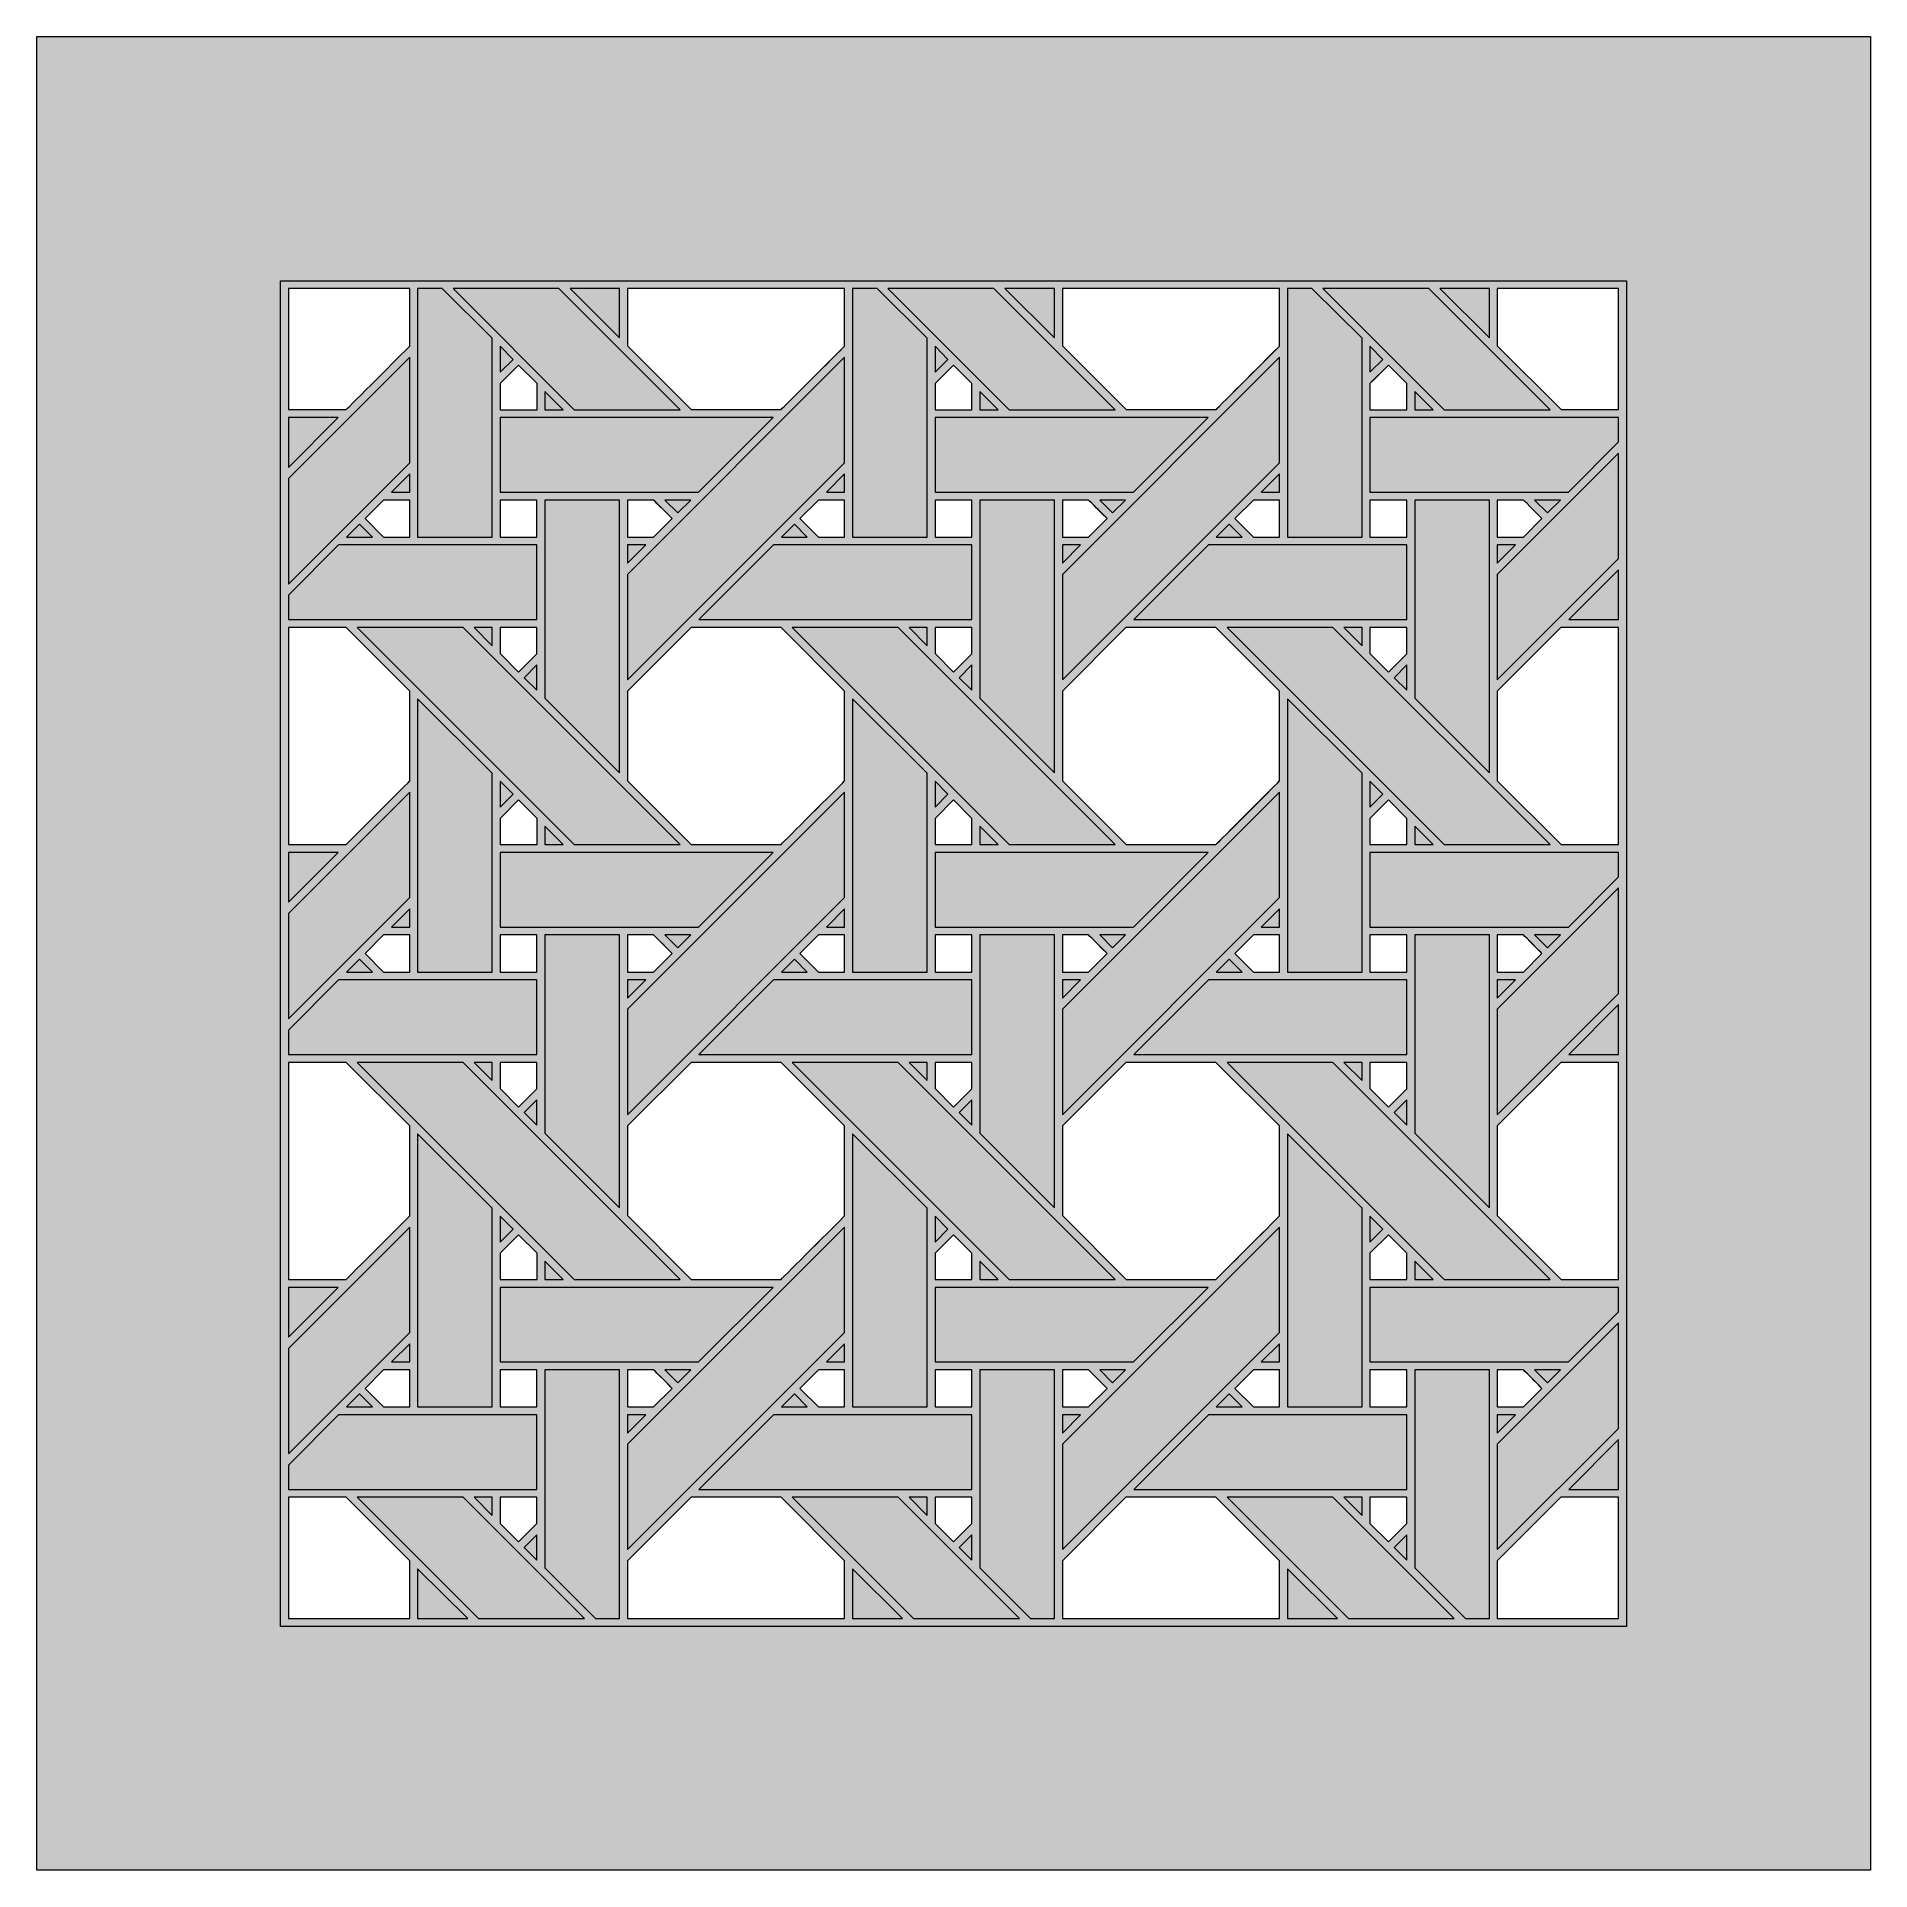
# Model space of a CAD drawing. Header units: inches. Extents: x 10.38 to 14.38, y 7.09 to 11.09.
import ezdxf

# ---------------------------------------------------------------- set-up
doc = ezdxf.new("R2010")
doc.units = ezdxf.units.IN
doc.header["$MEASUREMENT"] = 0
doc.layers.add('Design', color=7, linetype='Continuous', lineweight=0)

msp = doc.modelspace()

# ---------------------------------------------------------------- hatches: boundary and pattern name
at = {"layer": 'Design', "true_color": 0xdecaa5, "transparency": 33554687}
h = msp.add_hatch(color=9, dxfattribs=at)
h.dxf.hatch_style = 2
edge = h.paths.add_edge_path()
edge.add_spline(control_points=[(13.5691, 7.7699), (13.5691, 7.7699), (13.7078, 7.9086), (13.7078, 7.9086), (13.7078, 7.9086), (13.8337, 7.9086), (13.8337, 7.9086), (13.8337, 7.9086), (13.8337, 7.6439), (13.8337, 7.6439), (13.8337, 7.6439), (13.5691, 7.6439), (13.5691, 7.6439), (13.5691, 7.6439), (13.5691, 7.7699), (13.5691, 7.7699)], knot_values=[0, 0, 0, 0, 1, 1, 1, 2, 2, 2, 3, 3, 3, 4, 4, 4, 5, 5, 5, 5], degree=3, periodic=0)
edge = h.paths.add_edge_path()
edge.add_spline(control_points=[(11.1966, 10.4198), (11.1788, 10.4019), (11.0669, 10.2902), (11.0579, 10.2812), (11.0579, 10.2812), (10.932, 10.2812), (10.932, 10.2812), (10.932, 10.2812), (10.932, 10.5456), (10.932, 10.5456), (10.932, 10.5456), (11.1966, 10.5456), (11.1966, 10.5456), (11.1966, 10.5456), (11.1966, 10.4198), (11.1966, 10.4198)], knot_values=[0, 0, 0, 0, 1, 1, 1, 2, 2, 2, 3, 3, 3, 4, 4, 4, 5, 5, 5, 5], degree=3, periodic=0)
edge = h.paths.add_edge_path()
edge.add_spline(control_points=[(11.1395, 10.0031), (11.1395, 10.0031), (11.0991, 10.0435), (11.0991, 10.0435), (11.0991, 10.0435), (11.1396, 10.084), (11.1396, 10.084), (11.1396, 10.084), (11.1966, 10.084), (11.1966, 10.084), (11.1966, 10.084), (11.1966, 10.0031), (11.1966, 10.0031), (11.1966, 10.0031), (11.1395, 10.0031), (11.1395, 10.0031)], knot_values=[0, 0, 0, 0, 1, 1, 1, 2, 2, 2, 3, 3, 3, 4, 4, 4, 5, 5, 5, 5], degree=3, periodic=0)
edge = h.paths.add_edge_path()
edge.add_spline(control_points=[(11.1395, 9.0544), (11.1395, 9.0544), (11.0991, 9.0948), (11.0991, 9.0948), (11.0991, 9.0948), (11.1396, 9.1352), (11.1396, 9.1352), (11.1396, 9.1352), (11.1966, 9.1352), (11.1966, 9.1352), (11.1966, 9.1352), (11.1966, 9.0544), (11.1966, 9.0544), (11.1966, 9.0544), (11.1395, 9.0544), (11.1395, 9.0544)], knot_values=[0, 0, 0, 0, 1, 1, 1, 2, 2, 2, 3, 3, 3, 4, 4, 4, 5, 5, 5, 5], degree=3, periodic=0)
edge = h.paths.add_edge_path()
edge.add_spline(control_points=[(11.1396, 8.1865), (11.1396, 8.1865), (11.1966, 8.1865), (11.1966, 8.1865), (11.1966, 8.1865), (11.1966, 8.1057), (11.1966, 8.1057), (11.1966, 8.1057), (11.1395, 8.1057), (11.1395, 8.1057), (11.1395, 8.1057), (11.0991, 8.1461), (11.0991, 8.1461), (11.0991, 8.1461), (11.1396, 8.1865), (11.1396, 8.1865)], knot_values=[0, 0, 0, 0, 1, 1, 1, 2, 2, 2, 3, 3, 3, 4, 4, 4, 5, 5, 5, 5], degree=3, periodic=0)
edge = h.paths.add_edge_path()
edge.add_spline(control_points=[(10.932, 9.3324), (10.932, 9.3324), (10.932, 9.8061), (10.932, 9.8061), (10.932, 9.8061), (11.0578, 9.8061), (11.0578, 9.8061), (11.0578, 9.8061), (11.1966, 9.6673), (11.1966, 9.6673), (11.1966, 9.6673), (11.1966, 9.4711), (11.1966, 9.4711), (11.1788, 9.4532), (11.0669, 9.3414), (11.0579, 9.3324), (11.0579, 9.3324), (10.932, 9.3324), (10.932, 9.3324)], knot_values=[0, 0, 0, 0, 1, 1, 1, 2, 2, 2, 3, 3, 3, 4, 4, 4, 5, 5, 5, 6, 6, 6, 6], degree=3, periodic=0)
edge = h.paths.add_edge_path()
edge.add_spline(control_points=[(11.0578, 8.8573), (11.0578, 8.8573), (11.1966, 8.7186), (11.1966, 8.7186), (11.1966, 8.7186), (11.1966, 8.5224), (11.1966, 8.5224), (11.1788, 8.5044), (11.0669, 8.3927), (11.0579, 8.3837), (11.0579, 8.3837), (10.932, 8.3837), (10.932, 8.3837), (10.932, 8.3837), (10.932, 8.8573), (10.932, 8.8573), (10.932, 8.8573), (11.0578, 8.8573), (11.0578, 8.8573)], knot_values=[0, 0, 0, 0, 1, 1, 1, 2, 2, 2, 3, 3, 3, 4, 4, 4, 5, 5, 5, 6, 6, 6, 6], degree=3, periodic=0)
edge = h.paths.add_edge_path()
edge.add_spline(control_points=[(11.3938, 10.2809), (11.3938, 10.2809), (11.3938, 10.3382), (11.3938, 10.3382), (11.3938, 10.3382), (11.4341, 10.3785), (11.4341, 10.3785), (11.4341, 10.3785), (11.4745, 10.3382), (11.4745, 10.3382), (11.4745, 10.3382), (11.4745, 10.2809), (11.4745, 10.2809), (11.4745, 10.2809), (11.3938, 10.2809), (11.3938, 10.2809)], knot_values=[0, 0, 0, 0, 1, 1, 1, 2, 2, 2, 3, 3, 3, 4, 4, 4, 5, 5, 5, 5], degree=3, periodic=0)
edge = h.paths.add_edge_path()
edge.add_spline(control_points=[(11.3938, 9.3322), (11.3938, 9.3322), (11.3938, 9.3895), (11.3938, 9.3895), (11.3938, 9.3895), (11.4341, 9.4298), (11.4341, 9.4298), (11.4341, 9.4298), (11.4745, 9.3895), (11.4745, 9.3895), (11.4745, 9.3895), (11.4745, 9.3322), (11.4745, 9.3322), (11.4745, 9.3322), (11.3938, 9.3322), (11.3938, 9.3322)], knot_values=[0, 0, 0, 0, 1, 1, 1, 2, 2, 2, 3, 3, 3, 4, 4, 4, 5, 5, 5, 5], degree=3, periodic=0)
edge = h.paths.add_edge_path()
edge.add_spline(control_points=[(11.3938, 8.3834), (11.3938, 8.3834), (11.3938, 8.4407), (11.3938, 8.4407), (11.3938, 8.4407), (11.4341, 8.4811), (11.4341, 8.4811), (11.4341, 8.4811), (11.4745, 8.4407), (11.4745, 8.4407), (11.4745, 8.4407), (11.4745, 8.3834), (11.4745, 8.3834), (11.4745, 8.3834), (11.3938, 8.3834), (11.3938, 8.3834)], knot_values=[0, 0, 0, 0, 1, 1, 1, 2, 2, 2, 3, 3, 3, 4, 4, 4, 5, 5, 5, 5], degree=3, periodic=0)
edge = h.paths.add_edge_path()
edge.add_spline(control_points=[(11.474, 7.9086), (11.474, 7.9086), (11.474, 7.851), (11.474, 7.851), (11.474, 7.851), (11.4341, 7.8111), (11.4341, 7.8111), (11.4341, 7.8111), (11.3938, 7.8514), (11.3938, 7.8514), (11.3938, 7.8514), (11.3938, 7.9086), (11.3938, 7.9086), (11.3938, 7.9086), (11.474, 7.9086), (11.474, 7.9086)], knot_values=[0, 0, 0, 0, 1, 1, 1, 2, 2, 2, 3, 3, 3, 4, 4, 4, 5, 5, 5, 5], degree=3, periodic=0)
edge = h.paths.add_edge_path()
edge.add_spline(control_points=[(11.3938, 8.1057), (11.3938, 8.1057), (11.3938, 8.1865), (11.3938, 8.1865), (11.3938, 8.1865), (11.474, 8.1865), (11.474, 8.1865), (11.474, 8.1865), (11.474, 8.1057), (11.474, 8.1057), (11.474, 8.1057), (11.3938, 8.1057), (11.3938, 8.1057)], knot_values=[0, 0, 0, 0, 1, 1, 1, 2, 2, 2, 3, 3, 3, 4, 4, 4, 4], degree=3, periodic=0)
edge = h.paths.add_edge_path()
edge.add_spline(control_points=[(11.3938, 9.0544), (11.3938, 9.0544), (11.3938, 9.1352), (11.3938, 9.1352), (11.3938, 9.1352), (11.474, 9.1352), (11.474, 9.1352), (11.474, 9.1352), (11.474, 9.0544), (11.474, 9.0544), (11.474, 9.0544), (11.3938, 9.0544), (11.3938, 9.0544)], knot_values=[0, 0, 0, 0, 1, 1, 1, 2, 2, 2, 3, 3, 3, 4, 4, 4, 4], degree=3, periodic=0)
edge = h.paths.add_edge_path()
edge.add_spline(control_points=[(11.474, 8.8573), (11.474, 8.8573), (11.474, 8.7997), (11.474, 8.7997), (11.474, 8.7997), (11.4341, 8.7598), (11.4341, 8.7598), (11.4341, 8.7598), (11.3938, 8.8001), (11.3938, 8.8001), (11.3938, 8.8001), (11.3938, 8.8573), (11.3938, 8.8573), (11.3938, 8.8573), (11.474, 8.8573), (11.474, 8.8573)], knot_values=[0, 0, 0, 0, 1, 1, 1, 2, 2, 2, 3, 3, 3, 4, 4, 4, 5, 5, 5, 5], degree=3, periodic=0)
edge = h.paths.add_edge_path()
edge.add_spline(control_points=[(11.3938, 10.0031), (11.3938, 10.0031), (11.3938, 10.0839), (11.3938, 10.0839), (11.3938, 10.0839), (11.474, 10.0839), (11.474, 10.0839), (11.474, 10.0839), (11.474, 10.0031), (11.474, 10.0031), (11.474, 10.0031), (11.3938, 10.0031), (11.3938, 10.0031)], knot_values=[0, 0, 0, 0, 1, 1, 1, 2, 2, 2, 3, 3, 3, 4, 4, 4, 4], degree=3, periodic=0)
edge = h.paths.add_edge_path()
edge.add_spline(control_points=[(11.474, 9.8061), (11.474, 9.8061), (11.474, 9.7485), (11.474, 9.7485), (11.474, 9.7485), (11.4341, 9.7085), (11.4341, 9.7085), (11.4341, 9.7085), (11.3938, 9.7489), (11.3938, 9.7489), (11.3938, 9.7489), (11.3938, 9.8061), (11.3938, 9.8061), (11.3938, 9.8061), (11.474, 9.8061), (11.474, 9.8061)], knot_values=[0, 0, 0, 0, 1, 1, 1, 2, 2, 2, 3, 3, 3, 4, 4, 4, 5, 5, 5, 5], degree=3, periodic=0)
edge = h.paths.add_edge_path()
edge.add_spline(control_points=[(12.1453, 10.4199), (12.1275, 10.4019), (12.0156, 10.2902), (12.0066, 10.2812), (12.0066, 10.2812), (11.8109, 10.2812), (11.8109, 10.2812), (11.8109, 10.2812), (11.6717, 10.4204), (11.6717, 10.4204), (11.6717, 10.4204), (11.6717, 10.5456), (11.6717, 10.5456), (11.6717, 10.5456), (12.1453, 10.5456), (12.1453, 10.5456), (12.1453, 10.5456), (12.1453, 10.4199), (12.1453, 10.4199)], knot_values=[0, 0, 0, 0, 1, 1, 1, 2, 2, 2, 3, 3, 3, 4, 4, 4, 5, 5, 5, 6, 6, 6, 6], degree=3, periodic=0)
edge = h.paths.add_edge_path()
edge.add_spline(control_points=[(12.0882, 10.0031), (12.0882, 10.0031), (12.0479, 10.0435), (12.0479, 10.0435), (12.0479, 10.0435), (12.0883, 10.084), (12.0883, 10.084), (12.0883, 10.084), (12.1453, 10.084), (12.1453, 10.084), (12.1453, 10.084), (12.1453, 10.0031), (12.1453, 10.0031), (12.1453, 10.0031), (12.0882, 10.0031), (12.0882, 10.0031)], knot_values=[0, 0, 0, 0, 1, 1, 1, 2, 2, 2, 3, 3, 3, 4, 4, 4, 5, 5, 5, 5], degree=3, periodic=0)
edge = h.paths.add_edge_path()
edge.add_spline(control_points=[(12.0882, 9.0544), (12.0882, 9.0544), (12.0479, 9.0948), (12.0479, 9.0948), (12.0479, 9.0948), (12.0883, 9.1352), (12.0883, 9.1352), (12.0883, 9.1352), (12.1453, 9.1352), (12.1453, 9.1352), (12.1453, 9.1352), (12.1453, 9.0544), (12.1453, 9.0544), (12.1453, 9.0544), (12.0882, 9.0544), (12.0882, 9.0544)], knot_values=[0, 0, 0, 0, 1, 1, 1, 2, 2, 2, 3, 3, 3, 4, 4, 4, 5, 5, 5, 5], degree=3, periodic=0)
edge = h.paths.add_edge_path()
edge.add_spline(control_points=[(12.0883, 8.1865), (12.0883, 8.1865), (12.1453, 8.1865), (12.1453, 8.1865), (12.1453, 8.1865), (12.1453, 8.1057), (12.1453, 8.1057), (12.1453, 8.1057), (12.0882, 8.1057), (12.0882, 8.1057), (12.0882, 8.1057), (12.0479, 8.1461), (12.0479, 8.1461), (12.0479, 8.1461), (12.0883, 8.1865), (12.0883, 8.1865)], knot_values=[0, 0, 0, 0, 1, 1, 1, 2, 2, 2, 3, 3, 3, 4, 4, 4, 5, 5, 5, 5], degree=3, periodic=0)
edge = h.paths.add_edge_path()
edge.add_spline(control_points=[(11.7287, 9.1352), (11.7339, 9.1301), (11.7646, 9.0993), (11.7691, 9.0948), (11.7691, 9.0948), (11.7286, 9.0544), (11.7286, 9.0544), (11.7286, 9.0544), (11.6717, 9.0544), (11.6717, 9.0544), (11.6717, 9.0544), (11.6717, 9.1352), (11.6717, 9.1352), (11.6717, 9.1352), (11.7287, 9.1352), (11.7287, 9.1352)], knot_values=[0, 0, 0, 0, 1, 1, 1, 2, 2, 2, 3, 3, 3, 4, 4, 4, 5, 5, 5, 5], degree=3, periodic=0)
edge = h.paths.add_edge_path()
edge.add_spline(control_points=[(11.6717, 10.0032), (11.6717, 10.0032), (11.6717, 10.0839), (11.6717, 10.0839), (11.6717, 10.0839), (11.7287, 10.0839), (11.7287, 10.0839), (11.7339, 10.0788), (11.7646, 10.048), (11.7691, 10.0436), (11.7691, 10.0436), (11.7286, 10.0032), (11.7286, 10.0032), (11.7286, 10.0032), (11.6717, 10.0032), (11.6717, 10.0032)], knot_values=[0, 0, 0, 0, 1, 1, 1, 2, 2, 2, 3, 3, 3, 4, 4, 4, 5, 5, 5, 5], degree=3, periodic=0)
edge = h.paths.add_edge_path()
edge.add_spline(control_points=[(11.8104, 9.8061), (11.8104, 9.8061), (12.0066, 9.8061), (12.0066, 9.8061), (12.0066, 9.8061), (12.1453, 9.6673), (12.1453, 9.6673), (12.1453, 9.6673), (12.1453, 9.4711), (12.1453, 9.4711), (12.1275, 9.4532), (12.0156, 9.3414), (12.0066, 9.3324), (12.0066, 9.3324), (11.8109, 9.3324), (11.8109, 9.3324), (11.8109, 9.3324), (11.6717, 9.4717), (11.6717, 9.4717), (11.6717, 9.4717), (11.6717, 9.6673), (11.6717, 9.6673), (11.6717, 9.6673), (11.8104, 9.8061), (11.8104, 9.8061)], knot_values=[0, 0, 0, 0, 1, 1, 1, 2, 2, 2, 3, 3, 3, 4, 4, 4, 5, 5, 5, 6, 6, 6, 7, 7, 7, 8, 8, 8, 8], degree=3, periodic=0)
edge = h.paths.add_edge_path()
edge.add_spline(control_points=[(11.7691, 8.1461), (11.7691, 8.1461), (11.7286, 8.1057), (11.7286, 8.1057), (11.7286, 8.1057), (11.6717, 8.1057), (11.6717, 8.1057), (11.6717, 8.1057), (11.6717, 8.1865), (11.6717, 8.1865), (11.6717, 8.1865), (11.7287, 8.1865), (11.7287, 8.1865), (11.7339, 8.1813), (11.7646, 8.1505), (11.7691, 8.1461)], knot_values=[0, 0, 0, 0, 1, 1, 1, 2, 2, 2, 3, 3, 3, 4, 4, 4, 5, 5, 5, 5], degree=3, periodic=0)
edge = h.paths.add_edge_path()
edge.add_spline(control_points=[(11.6717, 8.5229), (11.6717, 8.5229), (11.6717, 8.7186), (11.6717, 8.7186), (11.6717, 8.7186), (11.8104, 8.8573), (11.8104, 8.8573), (11.8104, 8.8573), (12.0066, 8.8573), (12.0066, 8.8573), (12.0066, 8.8573), (12.1453, 8.7186), (12.1453, 8.7186), (12.1453, 8.7186), (12.1453, 8.5224), (12.1453, 8.5224), (12.1275, 8.5045), (12.0156, 8.3927), (12.0066, 8.3837), (12.0066, 8.3837), (11.8109, 8.3837), (11.8109, 8.3837), (11.8109, 8.3837), (11.6717, 8.5229), (11.6717, 8.5229)], knot_values=[0, 0, 0, 0, 1, 1, 1, 2, 2, 2, 3, 3, 3, 4, 4, 4, 5, 5, 5, 6, 6, 6, 7, 7, 7, 8, 8, 8, 8], degree=3, periodic=0)
edge = h.paths.add_edge_path()
edge.add_spline(control_points=[(12.3425, 10.2809), (12.3425, 10.2809), (12.3425, 10.3382), (12.3425, 10.3382), (12.3425, 10.3382), (12.3829, 10.3785), (12.3829, 10.3785), (12.3829, 10.3785), (12.4232, 10.3382), (12.4232, 10.3382), (12.4232, 10.3382), (12.4232, 10.2809), (12.4232, 10.2809), (12.4232, 10.2809), (12.3425, 10.2809), (12.3425, 10.2809)], knot_values=[0, 0, 0, 0, 1, 1, 1, 2, 2, 2, 3, 3, 3, 4, 4, 4, 5, 5, 5, 5], degree=3, periodic=0)
edge = h.paths.add_edge_path()
edge.add_spline(control_points=[(12.3425, 9.3322), (12.3425, 9.3322), (12.3425, 9.3895), (12.3425, 9.3895), (12.3425, 9.3895), (12.3829, 9.4298), (12.3829, 9.4298), (12.3829, 9.4298), (12.4232, 9.3895), (12.4232, 9.3895), (12.4232, 9.3895), (12.4232, 9.3322), (12.4232, 9.3322), (12.4232, 9.3322), (12.3425, 9.3322), (12.3425, 9.3322)], knot_values=[0, 0, 0, 0, 1, 1, 1, 2, 2, 2, 3, 3, 3, 4, 4, 4, 5, 5, 5, 5], degree=3, periodic=0)
edge = h.paths.add_edge_path()
edge.add_spline(control_points=[(12.3425, 8.3834), (12.3425, 8.3834), (12.3425, 8.4407), (12.3425, 8.4407), (12.3425, 8.4407), (12.3829, 8.4811), (12.3829, 8.4811), (12.3829, 8.4811), (12.4232, 8.4407), (12.4232, 8.4407), (12.4232, 8.4407), (12.4232, 8.3834), (12.4232, 8.3834), (12.4232, 8.3834), (12.3425, 8.3834), (12.3425, 8.3834)], knot_values=[0, 0, 0, 0, 1, 1, 1, 2, 2, 2, 3, 3, 3, 4, 4, 4, 5, 5, 5, 5], degree=3, periodic=0)
edge = h.paths.add_edge_path()
edge.add_spline(control_points=[(12.4228, 7.9086), (12.4228, 7.9086), (12.4228, 7.851), (12.4228, 7.851), (12.4228, 7.851), (12.3828, 7.8111), (12.3828, 7.8111), (12.3828, 7.8111), (12.3425, 7.8514), (12.3425, 7.8514), (12.3425, 7.8514), (12.3425, 7.9086), (12.3425, 7.9086), (12.3425, 7.9086), (12.4228, 7.9086), (12.4228, 7.9086)], knot_values=[0, 0, 0, 0, 1, 1, 1, 2, 2, 2, 3, 3, 3, 4, 4, 4, 5, 5, 5, 5], degree=3, periodic=0)
edge = h.paths.add_edge_path()
edge.add_spline(control_points=[(12.3425, 8.1057), (12.3425, 8.1057), (12.3425, 8.1865), (12.3425, 8.1865), (12.3425, 8.1865), (12.4228, 8.1865), (12.4228, 8.1865), (12.4228, 8.1865), (12.4228, 8.1057), (12.4228, 8.1057), (12.4228, 8.1057), (12.3425, 8.1057), (12.3425, 8.1057)], knot_values=[0, 0, 0, 0, 1, 1, 1, 2, 2, 2, 3, 3, 3, 4, 4, 4, 4], degree=3, periodic=0)
edge = h.paths.add_edge_path()
edge.add_spline(control_points=[(12.4228, 8.8573), (12.4228, 8.8573), (12.4228, 8.7997), (12.4228, 8.7997), (12.4228, 8.7997), (12.3828, 8.7598), (12.3828, 8.7598), (12.3828, 8.7598), (12.3425, 8.8001), (12.3425, 8.8001), (12.3425, 8.8001), (12.3425, 8.8573), (12.3425, 8.8573), (12.3425, 8.8573), (12.4228, 8.8573), (12.4228, 8.8573)], knot_values=[0, 0, 0, 0, 1, 1, 1, 2, 2, 2, 3, 3, 3, 4, 4, 4, 5, 5, 5, 5], degree=3, periodic=0)
edge = h.paths.add_edge_path()
edge.add_spline(control_points=[(12.3425, 9.1352), (12.3425, 9.1352), (12.4228, 9.1352), (12.4228, 9.1352), (12.4228, 9.1352), (12.4228, 9.0544), (12.4228, 9.0544), (12.4228, 9.0544), (12.3425, 9.0544), (12.3425, 9.0544), (12.3425, 9.0544), (12.3425, 9.1352), (12.3425, 9.1352)], knot_values=[0, 0, 0, 0, 1, 1, 1, 2, 2, 2, 3, 3, 3, 4, 4, 4, 4], degree=3, periodic=0)
edge = h.paths.add_edge_path()
edge.add_spline(control_points=[(12.3425, 10.0031), (12.3425, 10.0031), (12.3425, 10.0839), (12.3425, 10.0839), (12.3425, 10.0839), (12.4228, 10.0839), (12.4228, 10.0839), (12.4228, 10.0839), (12.4228, 10.0031), (12.4228, 10.0031), (12.4228, 10.0031), (12.3425, 10.0031), (12.3425, 10.0031)], knot_values=[0, 0, 0, 0, 1, 1, 1, 2, 2, 2, 3, 3, 3, 4, 4, 4, 4], degree=3, periodic=0)
edge = h.paths.add_edge_path()
edge.add_spline(control_points=[(12.4228, 9.8061), (12.4228, 9.8061), (12.4228, 9.7485), (12.4228, 9.7485), (12.4228, 9.7485), (12.3828, 9.7085), (12.3828, 9.7085), (12.3828, 9.7085), (12.3425, 9.7489), (12.3425, 9.7489), (12.3425, 9.7489), (12.3425, 9.8061), (12.3425, 9.8061), (12.3425, 9.8061), (12.4228, 9.8061), (12.4228, 9.8061)], knot_values=[0, 0, 0, 0, 1, 1, 1, 2, 2, 2, 3, 3, 3, 4, 4, 4, 5, 5, 5, 5], degree=3, periodic=0)
edge = h.paths.add_edge_path()
edge.add_spline(control_points=[(13.0941, 10.4199), (13.0763, 10.4019), (12.9643, 10.2902), (12.9553, 10.2812), (12.9553, 10.2812), (12.7596, 10.2812), (12.7596, 10.2812), (12.7596, 10.2812), (12.6204, 10.4204), (12.6204, 10.4204), (12.6204, 10.4204), (12.6204, 10.5456), (12.6204, 10.5456), (12.6204, 10.5456), (13.0941, 10.5456), (13.0941, 10.5456), (13.0941, 10.5456), (13.0941, 10.4199), (13.0941, 10.4199)], knot_values=[0, 0, 0, 0, 1, 1, 1, 2, 2, 2, 3, 3, 3, 4, 4, 4, 5, 5, 5, 6, 6, 6, 6], degree=3, periodic=0)
edge = h.paths.add_edge_path()
edge.add_spline(control_points=[(13.037, 10.0031), (13.037, 10.0031), (12.9966, 10.0435), (12.9966, 10.0435), (12.9966, 10.0435), (13.037, 10.084), (13.037, 10.084), (13.037, 10.084), (13.0941, 10.084), (13.0941, 10.084), (13.0941, 10.084), (13.0941, 10.0031), (13.0941, 10.0031), (13.0941, 10.0031), (13.037, 10.0031), (13.037, 10.0031)], knot_values=[0, 0, 0, 0, 1, 1, 1, 2, 2, 2, 3, 3, 3, 4, 4, 4, 5, 5, 5, 5], degree=3, periodic=0)
edge = h.paths.add_edge_path()
edge.add_spline(control_points=[(13.037, 9.0544), (13.037, 9.0544), (12.9966, 9.0948), (12.9966, 9.0948), (12.9966, 9.0948), (13.037, 9.1352), (13.037, 9.1352), (13.037, 9.1352), (13.0941, 9.1352), (13.0941, 9.1352), (13.0941, 9.1352), (13.0941, 9.0544), (13.0941, 9.0544), (13.0941, 9.0544), (13.037, 9.0544), (13.037, 9.0544)], knot_values=[0, 0, 0, 0, 1, 1, 1, 2, 2, 2, 3, 3, 3, 4, 4, 4, 5, 5, 5, 5], degree=3, periodic=0)
edge = h.paths.add_edge_path()
edge.add_spline(control_points=[(13.037, 8.1865), (13.037, 8.1865), (13.0941, 8.1865), (13.0941, 8.1865), (13.0941, 8.1865), (13.0941, 8.1057), (13.0941, 8.1057), (13.0941, 8.1057), (13.037, 8.1057), (13.037, 8.1057), (13.037, 8.1057), (12.9966, 8.1461), (12.9966, 8.1461), (12.9966, 8.1461), (13.037, 8.1865), (13.037, 8.1865)], knot_values=[0, 0, 0, 0, 1, 1, 1, 2, 2, 2, 3, 3, 3, 4, 4, 4, 5, 5, 5, 5], degree=3, periodic=0)
edge = h.paths.add_edge_path()
edge.add_spline(control_points=[(12.6775, 9.1352), (12.6826, 9.1301), (12.7134, 9.0993), (12.7178, 9.0948), (12.7178, 9.0948), (12.6774, 9.0544), (12.6774, 9.0544), (12.6774, 9.0544), (12.6204, 9.0544), (12.6204, 9.0544), (12.6204, 9.0544), (12.6204, 9.1352), (12.6204, 9.1352), (12.6204, 9.1352), (12.6775, 9.1352), (12.6775, 9.1352)], knot_values=[0, 0, 0, 0, 1, 1, 1, 2, 2, 2, 3, 3, 3, 4, 4, 4, 5, 5, 5, 5], degree=3, periodic=0)
edge = h.paths.add_edge_path()
edge.add_spline(control_points=[(12.6204, 10.0032), (12.6204, 10.0032), (12.6204, 10.0839), (12.6204, 10.0839), (12.6204, 10.0839), (12.6775, 10.0839), (12.6775, 10.0839), (12.6826, 10.0788), (12.7134, 10.048), (12.7178, 10.0436), (12.7178, 10.0436), (12.6774, 10.0032), (12.6774, 10.0032), (12.6774, 10.0032), (12.6204, 10.0032), (12.6204, 10.0032)], knot_values=[0, 0, 0, 0, 1, 1, 1, 2, 2, 2, 3, 3, 3, 4, 4, 4, 5, 5, 5, 5], degree=3, periodic=0)
edge = h.paths.add_edge_path()
edge.add_spline(control_points=[(12.7591, 9.8061), (12.7591, 9.8061), (12.9553, 9.8061), (12.9553, 9.8061), (12.9553, 9.8061), (13.0941, 9.6673), (13.0941, 9.6673), (13.0941, 9.6673), (13.0941, 9.4711), (13.0941, 9.4711), (13.0763, 9.4532), (12.9643, 9.3414), (12.9553, 9.3324), (12.9553, 9.3324), (12.7596, 9.3324), (12.7596, 9.3324), (12.7596, 9.3324), (12.6204, 9.4717), (12.6204, 9.4717), (12.6204, 9.4717), (12.6204, 9.6673), (12.6204, 9.6673), (12.6204, 9.6673), (12.7591, 9.8061), (12.7591, 9.8061)], knot_values=[0, 0, 0, 0, 1, 1, 1, 2, 2, 2, 3, 3, 3, 4, 4, 4, 5, 5, 5, 6, 6, 6, 7, 7, 7, 8, 8, 8, 8], degree=3, periodic=0)
edge = h.paths.add_edge_path()
edge.add_spline(control_points=[(12.7178, 8.1461), (12.7178, 8.1461), (12.6774, 8.1057), (12.6774, 8.1057), (12.6774, 8.1057), (12.6204, 8.1057), (12.6204, 8.1057), (12.6204, 8.1057), (12.6204, 8.1865), (12.6204, 8.1865), (12.6204, 8.1865), (12.6775, 8.1865), (12.6775, 8.1865), (12.6826, 8.1813), (12.7134, 8.1505), (12.7178, 8.1461)], knot_values=[0, 0, 0, 0, 1, 1, 1, 2, 2, 2, 3, 3, 3, 4, 4, 4, 5, 5, 5, 5], degree=3, periodic=0)
edge = h.paths.add_edge_path()
edge.add_spline(control_points=[(12.6204, 8.5229), (12.6204, 8.5229), (12.6204, 8.7186), (12.6204, 8.7186), (12.6204, 8.7186), (12.7591, 8.8573), (12.7591, 8.8573), (12.7591, 8.8573), (12.9553, 8.8573), (12.9553, 8.8573), (12.9553, 8.8573), (13.0941, 8.7186), (13.0941, 8.7186), (13.0941, 8.7186), (13.0941, 8.5224), (13.0941, 8.5224), (13.0763, 8.5044), (12.9643, 8.3927), (12.9553, 8.3837), (12.9553, 8.3837), (12.7596, 8.3837), (12.7596, 8.3837), (12.7596, 8.3837), (12.6204, 8.5229), (12.6204, 8.5229)], knot_values=[0, 0, 0, 0, 1, 1, 1, 2, 2, 2, 3, 3, 3, 4, 4, 4, 5, 5, 5, 6, 6, 6, 7, 7, 7, 8, 8, 8, 8], degree=3, periodic=0)
edge = h.paths.add_edge_path()
edge.add_spline(control_points=[(13.2913, 10.2809), (13.2913, 10.2809), (13.2913, 10.3382), (13.2913, 10.3382), (13.2913, 10.3382), (13.3316, 10.3785), (13.3316, 10.3785), (13.3316, 10.3785), (13.3719, 10.3382), (13.3719, 10.3382), (13.3719, 10.3382), (13.3719, 10.2809), (13.3719, 10.2809), (13.3719, 10.2809), (13.2913, 10.2809), (13.2913, 10.2809)], knot_values=[0, 0, 0, 0, 1, 1, 1, 2, 2, 2, 3, 3, 3, 4, 4, 4, 5, 5, 5, 5], degree=3, periodic=0)
edge = h.paths.add_edge_path()
edge.add_spline(control_points=[(13.2913, 9.3322), (13.2913, 9.3322), (13.2913, 9.3895), (13.2913, 9.3895), (13.2913, 9.3895), (13.3316, 9.4298), (13.3316, 9.4298), (13.3316, 9.4298), (13.3719, 9.3895), (13.3719, 9.3895), (13.3719, 9.3895), (13.3719, 9.3322), (13.3719, 9.3322), (13.3719, 9.3322), (13.2913, 9.3322), (13.2913, 9.3322)], knot_values=[0, 0, 0, 0, 1, 1, 1, 2, 2, 2, 3, 3, 3, 4, 4, 4, 5, 5, 5, 5], degree=3, periodic=0)
edge = h.paths.add_edge_path()
edge.add_spline(control_points=[(13.2913, 8.3834), (13.2913, 8.3834), (13.2913, 8.4407), (13.2913, 8.4407), (13.2913, 8.4407), (13.3316, 8.4811), (13.3316, 8.4811), (13.3316, 8.4811), (13.3719, 8.4407), (13.3719, 8.4407), (13.3719, 8.4407), (13.3719, 8.3834), (13.3719, 8.3834), (13.3719, 8.3834), (13.2913, 8.3834), (13.2913, 8.3834)], knot_values=[0, 0, 0, 0, 1, 1, 1, 2, 2, 2, 3, 3, 3, 4, 4, 4, 5, 5, 5, 5], degree=3, periodic=0)
edge = h.paths.add_edge_path()
edge.add_spline(control_points=[(13.3715, 7.9086), (13.3715, 7.9086), (13.3715, 7.851), (13.3715, 7.851), (13.3715, 7.851), (13.3316, 7.8111), (13.3316, 7.8111), (13.3316, 7.8111), (13.2913, 7.8514), (13.2913, 7.8514), (13.2913, 7.8514), (13.2913, 7.9086), (13.2913, 7.9086), (13.2913, 7.9086), (13.3715, 7.9086), (13.3715, 7.9086)], knot_values=[0, 0, 0, 0, 1, 1, 1, 2, 2, 2, 3, 3, 3, 4, 4, 4, 5, 5, 5, 5], degree=3, periodic=0)
edge = h.paths.add_edge_path()
edge.add_spline(control_points=[(13.2913, 8.1057), (13.2913, 8.1057), (13.2913, 8.1865), (13.2913, 8.1865), (13.2913, 8.1865), (13.3715, 8.1865), (13.3715, 8.1865), (13.3715, 8.1865), (13.3715, 8.1057), (13.3715, 8.1057), (13.3715, 8.1057), (13.2913, 8.1057), (13.2913, 8.1057)], knot_values=[0, 0, 0, 0, 1, 1, 1, 2, 2, 2, 3, 3, 3, 4, 4, 4, 4], degree=3, periodic=0)
edge = h.paths.add_edge_path()
edge.add_spline(control_points=[(13.3715, 8.8573), (13.3715, 8.8573), (13.3715, 8.7997), (13.3715, 8.7997), (13.3715, 8.7997), (13.3316, 8.7598), (13.3316, 8.7598), (13.3316, 8.7598), (13.2913, 8.8001), (13.2913, 8.8001), (13.2913, 8.8001), (13.2913, 8.8573), (13.2913, 8.8573), (13.2913, 8.8573), (13.3715, 8.8573), (13.3715, 8.8573)], knot_values=[0, 0, 0, 0, 1, 1, 1, 2, 2, 2, 3, 3, 3, 4, 4, 4, 5, 5, 5, 5], degree=3, periodic=0)
edge = h.paths.add_edge_path()
edge.add_spline(control_points=[(13.2913, 9.1352), (13.2913, 9.1352), (13.3715, 9.1352), (13.3715, 9.1352), (13.3715, 9.1352), (13.3715, 9.0544), (13.3715, 9.0544), (13.3715, 9.0544), (13.2913, 9.0544), (13.2913, 9.0544), (13.2913, 9.0544), (13.2913, 9.1352), (13.2913, 9.1352)], knot_values=[0, 0, 0, 0, 1, 1, 1, 2, 2, 2, 3, 3, 3, 4, 4, 4, 4], degree=3, periodic=0)
edge = h.paths.add_edge_path()
edge.add_spline(control_points=[(13.2913, 10.0031), (13.2913, 10.0031), (13.2913, 10.0839), (13.2913, 10.0839), (13.2913, 10.0839), (13.3715, 10.0839), (13.3715, 10.0839), (13.3715, 10.0839), (13.3715, 10.0031), (13.3715, 10.0031), (13.3715, 10.0031), (13.2913, 10.0031), (13.2913, 10.0031)], knot_values=[0, 0, 0, 0, 1, 1, 1, 2, 2, 2, 3, 3, 3, 4, 4, 4, 4], degree=3, periodic=0)
edge = h.paths.add_edge_path()
edge.add_spline(control_points=[(13.3715, 9.8061), (13.3715, 9.8061), (13.3715, 9.7485), (13.3715, 9.7485), (13.3715, 9.7485), (13.3316, 9.7085), (13.3316, 9.7085), (13.3316, 9.7085), (13.2913, 9.7489), (13.2913, 9.7489), (13.2913, 9.7489), (13.2913, 9.8061), (13.2913, 9.8061), (13.2913, 9.8061), (13.3715, 9.8061), (13.3715, 9.8061)], knot_values=[0, 0, 0, 0, 1, 1, 1, 2, 2, 2, 3, 3, 3, 4, 4, 4, 5, 5, 5, 5], degree=3, periodic=0)
edge = h.paths.add_edge_path()
edge.add_spline(control_points=[(13.8337, 10.2812), (13.8337, 10.2812), (13.7084, 10.2812), (13.7084, 10.2812), (13.7084, 10.2812), (13.5691, 10.4204), (13.5691, 10.4204), (13.5691, 10.4204), (13.5691, 10.5456), (13.5691, 10.5456), (13.5691, 10.5456), (13.8337, 10.5456), (13.8337, 10.5456), (13.8337, 10.5456), (13.8337, 10.2812), (13.8337, 10.2812)], knot_values=[0, 0, 0, 0, 1, 1, 1, 2, 2, 2, 3, 3, 3, 4, 4, 4, 5, 5, 5, 5], degree=3, periodic=0)
edge = h.paths.add_edge_path()
edge.add_spline(control_points=[(13.6262, 9.1352), (13.6313, 9.1301), (13.6621, 9.0993), (13.6665, 9.0948), (13.6665, 9.0948), (13.6261, 9.0544), (13.6261, 9.0544), (13.6261, 9.0544), (13.5691, 9.0544), (13.5691, 9.0544), (13.5691, 9.0544), (13.5691, 9.1352), (13.5691, 9.1352), (13.5691, 9.1352), (13.6262, 9.1352), (13.6262, 9.1352)], knot_values=[0, 0, 0, 0, 1, 1, 1, 2, 2, 2, 3, 3, 3, 4, 4, 4, 5, 5, 5, 5], degree=3, periodic=0)
edge = h.paths.add_edge_path()
edge.add_spline(control_points=[(13.5691, 10.0032), (13.5691, 10.0032), (13.5691, 10.0839), (13.5691, 10.0839), (13.5691, 10.0839), (13.6262, 10.0839), (13.6262, 10.0839), (13.6313, 10.0788), (13.6621, 10.048), (13.6665, 10.0436), (13.6665, 10.0436), (13.6261, 10.0032), (13.6261, 10.0032), (13.6261, 10.0032), (13.5691, 10.0032), (13.5691, 10.0032)], knot_values=[0, 0, 0, 0, 1, 1, 1, 2, 2, 2, 3, 3, 3, 4, 4, 4, 5, 5, 5, 5], degree=3, periodic=0)
edge = h.paths.add_edge_path()
edge.add_spline(control_points=[(13.7078, 9.8061), (13.7078, 9.8061), (13.8337, 9.8061), (13.8337, 9.8061), (13.8337, 9.8061), (13.8337, 9.3324), (13.8337, 9.3324), (13.8337, 9.3324), (13.7084, 9.3324), (13.7084, 9.3324), (13.7084, 9.3324), (13.5691, 9.4717), (13.5691, 9.4717), (13.5691, 9.4717), (13.5691, 9.6673), (13.5691, 9.6673), (13.5691, 9.6673), (13.7078, 9.8061), (13.7078, 9.8061)], knot_values=[0, 0, 0, 0, 1, 1, 1, 2, 2, 2, 3, 3, 3, 4, 4, 4, 5, 5, 5, 6, 6, 6, 6], degree=3, periodic=0)
edge = h.paths.add_edge_path()
edge.add_spline(control_points=[(13.6665, 8.1461), (13.6665, 8.1461), (13.6261, 8.1057), (13.6261, 8.1057), (13.6261, 8.1057), (13.5691, 8.1057), (13.5691, 8.1057), (13.5691, 8.1057), (13.5691, 8.1865), (13.5691, 8.1865), (13.5691, 8.1865), (13.6262, 8.1865), (13.6262, 8.1865), (13.6313, 8.1813), (13.6621, 8.1505), (13.6665, 8.1461)], knot_values=[0, 0, 0, 0, 1, 1, 1, 2, 2, 2, 3, 3, 3, 4, 4, 4, 5, 5, 5, 5], degree=3, periodic=0)
edge = h.paths.add_edge_path()
edge.add_spline(control_points=[(13.5691, 8.5229), (13.5691, 8.5229), (13.5691, 8.7186), (13.5691, 8.7186), (13.5691, 8.7186), (13.7078, 8.8573), (13.7078, 8.8573), (13.7078, 8.8573), (13.8337, 8.8573), (13.8337, 8.8573), (13.8337, 8.8573), (13.8337, 8.3837), (13.8337, 8.3837), (13.8337, 8.3837), (13.7084, 8.3837), (13.7084, 8.3837), (13.7084, 8.3837), (13.5691, 8.5229), (13.5691, 8.5229)], knot_values=[0, 0, 0, 0, 1, 1, 1, 2, 2, 2, 3, 3, 3, 4, 4, 4, 5, 5, 5, 6, 6, 6, 6], degree=3, periodic=0)
edge = h.paths.add_edge_path()
edge.add_spline(control_points=[(10.932, 7.6439), (10.932, 7.6439), (10.932, 7.9086), (10.932, 7.9086), (10.932, 7.9086), (11.0578, 7.9086), (11.0578, 7.9086), (11.0578, 7.9086), (11.1966, 7.7699), (11.1966, 7.7699), (11.1966, 7.7699), (11.1966, 7.6439), (11.1966, 7.6439), (11.1966, 7.6439), (10.932, 7.6439), (10.932, 7.6439)], knot_values=[0, 0, 0, 0, 1, 1, 1, 2, 2, 2, 3, 3, 3, 4, 4, 4, 5, 5, 5, 5], degree=3, periodic=0)
edge = h.paths.add_edge_path()
edge.add_spline(control_points=[(11.6717, 7.6439), (11.6717, 7.6439), (11.6717, 7.7699), (11.6717, 7.7699), (11.6717, 7.7699), (11.8104, 7.9086), (11.8104, 7.9086), (11.8104, 7.9086), (12.0066, 7.9086), (12.0066, 7.9086), (12.0066, 7.9086), (12.1453, 7.7699), (12.1453, 7.7699), (12.1453, 7.7699), (12.1453, 7.6439), (12.1453, 7.6439), (12.1453, 7.6439), (11.6717, 7.6439), (11.6717, 7.6439)], knot_values=[0, 0, 0, 0, 1, 1, 1, 2, 2, 2, 3, 3, 3, 4, 4, 4, 5, 5, 5, 6, 6, 6, 6], degree=3, periodic=0)
edge = h.paths.add_edge_path()
edge.add_spline(control_points=[(12.6204, 7.6439), (12.6204, 7.6439), (12.6204, 7.7699), (12.6204, 7.7699), (12.6204, 7.7699), (12.7591, 7.9086), (12.7591, 7.9086), (12.7591, 7.9086), (12.9553, 7.9086), (12.9553, 7.9086), (12.9553, 7.9086), (13.0941, 7.7699), (13.0941, 7.7699), (13.0941, 7.7699), (13.0941, 7.6439), (13.0941, 7.6439), (13.0941, 7.6439), (12.6204, 7.6439), (12.6204, 7.6439)], knot_values=[0, 0, 0, 0, 1, 1, 1, 2, 2, 2, 3, 3, 3, 4, 4, 4, 5, 5, 5, 6, 6, 6, 6], degree=3, periodic=0)
edge = h.paths.add_edge_path()
edge.add_spline(control_points=[(10.3829, 11.0948), (10.3829, 11.0948), (10.3829, 7.0948), (10.3829, 7.0948), (10.3829, 7.0948), (14.3829, 7.0948), (14.3829, 7.0948), (14.3829, 7.0948), (14.3829, 11.0948), (14.3829, 11.0948), (14.3829, 11.0948), (10.3829, 11.0948), (10.3829, 11.0948)], knot_values=[0, 0, 0, 0, 1, 1, 1, 2, 2, 2, 3, 3, 3, 4, 4, 4, 4], degree=3, periodic=0)
at = {"layer": 'Design', "true_color": 0x814415, "transparency": 33554687}
h = msp.add_hatch(color=36, dxfattribs=at)
h.dxf.hatch_style = 2
edge = h.paths.add_edge_path()
edge.add_spline(control_points=[(13.8337, 9.9563), (13.8337, 9.9563), (13.5691, 9.6917), (13.5691, 9.6917), (13.5691, 9.6917), (13.5691, 9.9218), (13.5691, 9.9218), (13.5691, 9.9218), (13.8337, 10.1864), (13.8337, 10.1864), (13.8337, 10.1864), (13.8337, 9.9563), (13.8337, 9.9563)], knot_values=[0, 0, 0, 0, 1, 1, 1, 2, 2, 2, 3, 3, 3, 4, 4, 4, 4], degree=3, periodic=0)
edge = h.paths.add_edge_path()
edge.add_spline(control_points=[(13.725, 9.8232), (13.725, 9.8232), (13.8337, 9.9319), (13.8337, 9.9319), (13.8337, 9.9319), (13.8337, 9.8232), (13.8337, 9.8232), (13.8337, 9.8232), (13.725, 9.8232), (13.725, 9.8232)], knot_values=[0, 0, 0, 0, 1, 1, 1, 2, 2, 2, 3, 3, 3, 3], degree=3, periodic=0)
edge = h.paths.add_edge_path()
edge.add_spline(control_points=[(13.8337, 9.0076), (13.8337, 9.0076), (13.5691, 8.743), (13.5691, 8.743), (13.5691, 8.743), (13.5691, 8.9731), (13.5691, 8.9731), (13.5691, 8.9731), (13.8337, 9.2377), (13.8337, 9.2377), (13.8337, 9.2377), (13.8337, 9.0076), (13.8337, 9.0076)], knot_values=[0, 0, 0, 0, 1, 1, 1, 2, 2, 2, 3, 3, 3, 4, 4, 4, 4], degree=3, periodic=0)
edge = h.paths.add_edge_path()
edge.add_spline(control_points=[(13.725, 8.8745), (13.725, 8.8745), (13.8337, 8.9832), (13.8337, 8.9832), (13.8337, 8.9832), (13.8337, 8.8745), (13.8337, 8.8745), (13.8337, 8.8745), (13.725, 8.8745), (13.725, 8.8745)], knot_values=[0, 0, 0, 0, 1, 1, 1, 2, 2, 2, 3, 3, 3, 3], degree=3, periodic=0)
edge = h.paths.add_edge_path()
edge.add_spline(control_points=[(13.8337, 8.0589), (13.8337, 8.0589), (13.5691, 7.7943), (13.5691, 7.7943), (13.5691, 7.7943), (13.5691, 8.0244), (13.5691, 8.0244), (13.5691, 8.0244), (13.8337, 8.2889), (13.8337, 8.2889), (13.8337, 8.2889), (13.8337, 8.0589), (13.8337, 8.0589)], knot_values=[0, 0, 0, 0, 1, 1, 1, 2, 2, 2, 3, 3, 3, 4, 4, 4, 4], degree=3, periodic=0)
edge = h.paths.add_edge_path()
edge.add_spline(control_points=[(13.725, 7.9257), (13.725, 7.9257), (13.8337, 8.0345), (13.8337, 8.0345), (13.8337, 8.0345), (13.8337, 7.9257), (13.8337, 7.9257), (13.8337, 7.9257), (13.725, 7.9257), (13.725, 7.9257)], knot_values=[0, 0, 0, 0, 1, 1, 1, 2, 2, 2, 3, 3, 3, 3], degree=3, periodic=0)
edge = h.paths.add_edge_path()
edge.add_spline(control_points=[(13.5691, 7.6439), (13.5691, 7.6439), (13.5691, 7.7699), (13.5691, 7.7699), (13.5691, 7.7699), (13.7078, 7.9086), (13.7078, 7.9086), (13.7078, 7.9086), (13.8337, 7.9086), (13.8337, 7.9086), (13.8337, 7.9086), (13.8337, 7.6439), (13.8337, 7.6439), (13.8337, 7.6439), (13.5691, 7.6439), (13.5691, 7.6439)], knot_values=[0, 0, 0, 0, 1, 1, 1, 2, 2, 2, 3, 3, 3, 4, 4, 4, 5, 5, 5, 5], degree=3, periodic=0)
edge = h.paths.add_edge_path()
edge.add_spline(control_points=[(13.1112, 7.7528), (13.1112, 7.7528), (13.2205, 7.6439), (13.2205, 7.6439), (13.2205, 7.6439), (13.1112, 7.6439), (13.1112, 7.6439), (13.1112, 7.6439), (13.1112, 7.7528), (13.1112, 7.7528)], knot_values=[0, 0, 0, 0, 1, 1, 1, 2, 2, 2, 3, 3, 3, 3], degree=3, periodic=0)
edge = h.paths.add_edge_path()
edge.add_spline(control_points=[(12.6204, 7.6439), (12.6204, 7.6439), (12.6204, 7.7699), (12.6204, 7.7699), (12.6204, 7.7699), (12.7591, 7.9086), (12.7591, 7.9086), (12.7591, 7.9086), (12.9553, 7.9086), (12.9553, 7.9086), (12.9553, 7.9086), (13.0941, 7.7699), (13.0941, 7.7699), (13.0941, 7.7699), (13.0941, 7.6439), (13.0941, 7.6439), (13.0941, 7.6439), (12.6204, 7.6439), (12.6204, 7.6439)], knot_values=[0, 0, 0, 0, 1, 1, 1, 2, 2, 2, 3, 3, 3, 4, 4, 4, 5, 5, 5, 6, 6, 6, 6], degree=3, periodic=0)
edge = h.paths.add_edge_path()
edge.add_spline(control_points=[(12.1625, 7.7528), (12.1625, 7.7528), (12.2718, 7.6439), (12.2718, 7.6439), (12.2718, 7.6439), (12.1625, 7.6439), (12.1625, 7.6439), (12.1625, 7.6439), (12.1625, 7.7528), (12.1625, 7.7528)], knot_values=[0, 0, 0, 0, 1, 1, 1, 2, 2, 2, 3, 3, 3, 3], degree=3, periodic=0)
edge = h.paths.add_edge_path()
edge.add_spline(control_points=[(11.6717, 7.6439), (11.6717, 7.6439), (11.6717, 7.7699), (11.6717, 7.7699), (11.6717, 7.7699), (11.8104, 7.9086), (11.8104, 7.9086), (11.8104, 7.9086), (12.0066, 7.9086), (12.0066, 7.9086), (12.0066, 7.9086), (12.1453, 7.7699), (12.1453, 7.7699), (12.1453, 7.7699), (12.1453, 7.6439), (12.1453, 7.6439), (12.1453, 7.6439), (11.6717, 7.6439), (11.6717, 7.6439)], knot_values=[0, 0, 0, 0, 1, 1, 1, 2, 2, 2, 3, 3, 3, 4, 4, 4, 5, 5, 5, 6, 6, 6, 6], degree=3, periodic=0)
edge = h.paths.add_edge_path()
edge.add_spline(control_points=[(11.2137, 7.7528), (11.2137, 7.7528), (11.3231, 7.6439), (11.3231, 7.6439), (11.3231, 7.6439), (11.2137, 7.6439), (11.2137, 7.6439), (11.2137, 7.6439), (11.2137, 7.7528), (11.2137, 7.7528)], knot_values=[0, 0, 0, 0, 1, 1, 1, 2, 2, 2, 3, 3, 3, 3], degree=3, periodic=0)
edge = h.paths.add_edge_path()
edge.add_spline(control_points=[(10.932, 7.6439), (10.932, 7.6439), (10.932, 7.9086), (10.932, 7.9086), (10.932, 7.9086), (11.0578, 7.9086), (11.0578, 7.9086), (11.0578, 7.9086), (11.1966, 7.7699), (11.1966, 7.7699), (11.1966, 7.7699), (11.1966, 7.6439), (11.1966, 7.6439), (11.1966, 7.6439), (10.932, 7.6439), (10.932, 7.6439)], knot_values=[0, 0, 0, 0, 1, 1, 1, 2, 2, 2, 3, 3, 3, 4, 4, 4, 5, 5, 5, 5], degree=3, periodic=0)
edge = h.paths.add_edge_path()
edge.add_spline(control_points=[(11.0408, 8.3664), (11.0408, 8.3664), (10.932, 8.2576), (10.932, 8.2576), (10.932, 8.2576), (10.932, 8.3664), (10.932, 8.3664), (10.932, 8.3664), (11.0408, 8.3664), (11.0408, 8.3664)], knot_values=[0, 0, 0, 0, 1, 1, 1, 2, 2, 2, 3, 3, 3, 3], degree=3, periodic=0)
edge = h.paths.add_edge_path()
edge.add_spline(control_points=[(11.0408, 9.3152), (11.0408, 9.3152), (10.932, 9.2064), (10.932, 9.2064), (10.932, 9.2064), (10.932, 9.3152), (10.932, 9.3152), (10.932, 9.3152), (11.0408, 9.3152), (11.0408, 9.3152)], knot_values=[0, 0, 0, 0, 1, 1, 1, 2, 2, 2, 3, 3, 3, 3], degree=3, periodic=0)
edge = h.paths.add_edge_path()
edge.add_spline(control_points=[(11.0408, 10.2639), (11.0408, 10.2639), (10.932, 10.1551), (10.932, 10.1551), (10.932, 10.1551), (10.932, 10.2639), (10.932, 10.2639), (10.932, 10.2639), (11.0408, 10.2639), (11.0408, 10.2639)], knot_values=[0, 0, 0, 0, 1, 1, 1, 2, 2, 2, 3, 3, 3, 3], degree=3, periodic=0)
edge = h.paths.add_edge_path()
edge.add_spline(control_points=[(13.552, 10.4375), (13.552, 10.4375), (13.4439, 10.5456), (13.4439, 10.5456), (13.4439, 10.5456), (13.552, 10.5456), (13.552, 10.5456), (13.552, 10.5456), (13.552, 10.4375), (13.552, 10.4375)], knot_values=[0, 0, 0, 0, 1, 1, 1, 2, 2, 2, 3, 3, 3, 3], degree=3, periodic=0)
edge = h.paths.add_edge_path()
edge.add_spline(control_points=[(13.552, 9.4888), (13.552, 9.4888), (13.3891, 9.6517), (13.3891, 9.6517), (13.3891, 9.6517), (13.3891, 10.0839), (13.3891, 10.0839), (13.3891, 10.0839), (13.552, 10.0839), (13.552, 10.0839), (13.552, 10.0839), (13.552, 9.4888), (13.552, 9.4888)], knot_values=[0, 0, 0, 0, 1, 1, 1, 2, 2, 2, 3, 3, 3, 4, 4, 4, 4], degree=3, periodic=0)
edge = h.paths.add_edge_path()
edge.add_spline(control_points=[(13.6841, 9.3324), (13.6841, 9.3324), (13.4531, 9.3324), (13.4531, 9.3324), (13.4531, 9.3324), (12.9795, 9.8061), (12.9795, 9.8061), (12.9795, 9.8061), (13.2105, 9.8061), (13.2105, 9.8061), (13.2105, 9.8061), (13.6841, 9.3324), (13.6841, 9.3324)], knot_values=[0, 0, 0, 0, 1, 1, 1, 2, 2, 2, 3, 3, 3, 4, 4, 4, 4], degree=3, periodic=0)
edge = h.paths.add_edge_path()
edge.add_spline(control_points=[(13.7084, 9.3324), (13.7084, 9.3324), (13.5691, 9.4717), (13.5691, 9.4717), (13.5691, 9.4717), (13.5691, 9.6673), (13.5691, 9.6673), (13.5691, 9.6673), (13.7078, 9.8061), (13.7078, 9.8061), (13.7078, 9.8061), (13.8337, 9.8061), (13.8337, 9.8061), (13.8337, 9.8061), (13.8337, 9.3324), (13.8337, 9.3324), (13.8337, 9.3324), (13.7084, 9.3324), (13.7084, 9.3324)], knot_values=[0, 0, 0, 0, 1, 1, 1, 2, 2, 2, 3, 3, 3, 4, 4, 4, 5, 5, 5, 6, 6, 6, 6], degree=3, periodic=0)
edge = h.paths.add_edge_path()
edge.add_spline(control_points=[(13.3892, 9.3324), (13.3892, 9.3324), (13.3892, 9.3722), (13.3892, 9.3722), (13.3892, 9.3722), (13.4289, 9.3324), (13.4289, 9.3324), (13.4289, 9.3324), (13.3892, 9.3324), (13.3892, 9.3324)], knot_values=[0, 0, 0, 0, 1, 1, 1, 2, 2, 2, 3, 3, 3, 3], degree=3, periodic=0)
edge = h.paths.add_edge_path()
edge.add_spline(control_points=[(13.552, 8.5401), (13.552, 8.5401), (13.3891, 8.703), (13.3891, 8.703), (13.3891, 8.703), (13.3891, 9.1352), (13.3891, 9.1352), (13.3891, 9.1352), (13.552, 9.1352), (13.552, 9.1352), (13.552, 9.1352), (13.552, 8.5401), (13.552, 8.5401)], knot_values=[0, 0, 0, 0, 1, 1, 1, 2, 2, 2, 3, 3, 3, 4, 4, 4, 4], degree=3, periodic=0)
edge = h.paths.add_edge_path()
edge.add_spline(control_points=[(13.6841, 8.3837), (13.6841, 8.3837), (13.4531, 8.3837), (13.4531, 8.3837), (13.4531, 8.3837), (12.9795, 8.8573), (12.9795, 8.8573), (12.9795, 8.8573), (13.2105, 8.8573), (13.2105, 8.8573), (13.2105, 8.8573), (13.6841, 8.3837), (13.6841, 8.3837)], knot_values=[0, 0, 0, 0, 1, 1, 1, 2, 2, 2, 3, 3, 3, 4, 4, 4, 4], degree=3, periodic=0)
edge = h.paths.add_edge_path()
edge.add_spline(control_points=[(13.7084, 8.3837), (13.7084, 8.3837), (13.5691, 8.5229), (13.5691, 8.5229), (13.5691, 8.5229), (13.5691, 8.7186), (13.5691, 8.7186), (13.5691, 8.7186), (13.7078, 8.8573), (13.7078, 8.8573), (13.7078, 8.8573), (13.8337, 8.8573), (13.8337, 8.8573), (13.8337, 8.8573), (13.8337, 8.3837), (13.8337, 8.3837), (13.8337, 8.3837), (13.7084, 8.3837), (13.7084, 8.3837)], knot_values=[0, 0, 0, 0, 1, 1, 1, 2, 2, 2, 3, 3, 3, 4, 4, 4, 5, 5, 5, 6, 6, 6, 6], degree=3, periodic=0)
edge = h.paths.add_edge_path()
edge.add_spline(control_points=[(13.3892, 8.3837), (13.3892, 8.3837), (13.3892, 8.4235), (13.3892, 8.4235), (13.3892, 8.4235), (13.4289, 8.3837), (13.4289, 8.3837), (13.4289, 8.3837), (13.3892, 8.3837), (13.3892, 8.3837)], knot_values=[0, 0, 0, 0, 1, 1, 1, 2, 2, 2, 3, 3, 3, 3], degree=3, periodic=0)
edge = h.paths.add_edge_path()
edge.add_spline(control_points=[(13.552, 7.6439), (13.552, 7.6439), (13.4994, 7.6439), (13.4994, 7.6439), (13.4994, 7.6439), (13.3891, 7.7543), (13.3891, 7.7543), (13.3891, 7.7543), (13.3891, 8.1865), (13.3891, 8.1865), (13.3891, 8.1865), (13.552, 8.1865), (13.552, 8.1865), (13.552, 8.1865), (13.552, 7.6439), (13.552, 7.6439)], knot_values=[0, 0, 0, 0, 1, 1, 1, 2, 2, 2, 3, 3, 3, 4, 4, 4, 5, 5, 5, 5], degree=3, periodic=0)
edge = h.paths.add_edge_path()
edge.add_spline(control_points=[(13.2105, 7.9086), (13.2105, 7.9086), (13.4752, 7.6439), (13.4752, 7.6439), (13.4752, 7.6439), (13.2442, 7.6439), (13.2442, 7.6439), (13.2442, 7.6439), (12.9795, 7.9086), (12.9795, 7.9086), (12.9795, 7.9086), (13.2105, 7.9086), (13.2105, 7.9086)], knot_values=[0, 0, 0, 0, 1, 1, 1, 2, 2, 2, 3, 3, 3, 4, 4, 4, 4], degree=3, periodic=0)
edge = h.paths.add_edge_path()
edge.add_spline(control_points=[(13.2741, 7.9086), (13.2741, 7.9086), (13.2741, 7.8688), (13.2741, 7.8688), (13.2741, 7.8688), (13.2346, 7.9086), (13.2346, 7.9086), (13.2346, 7.9086), (13.2741, 7.9086), (13.2741, 7.9086)], knot_values=[0, 0, 0, 0, 1, 1, 1, 2, 2, 2, 3, 3, 3, 3], degree=3, periodic=0)
edge = h.paths.add_edge_path()
edge.add_spline(control_points=[(13.3316, 7.8111), (13.3316, 7.8111), (13.2913, 7.8514), (13.2913, 7.8514), (13.2913, 7.8514), (13.2913, 7.9086), (13.2913, 7.9086), (13.2913, 7.9086), (13.3715, 7.9086), (13.3715, 7.9086), (13.3715, 7.9086), (13.3715, 7.851), (13.3715, 7.851), (13.3715, 7.851), (13.3316, 7.8111), (13.3316, 7.8111)], knot_values=[0, 0, 0, 0, 1, 1, 1, 2, 2, 2, 3, 3, 3, 4, 4, 4, 5, 5, 5, 5], degree=3, periodic=0)
edge = h.paths.add_edge_path()
edge.add_spline(control_points=[(13.3715, 7.8268), (13.3715, 7.8268), (13.3715, 7.7716), (13.3715, 7.7716), (13.3715, 7.7716), (13.3438, 7.799), (13.3438, 7.799), (13.3438, 7.799), (13.3715, 7.8268), (13.3715, 7.8268)], knot_values=[0, 0, 0, 0, 1, 1, 1, 2, 2, 2, 3, 3, 3, 3], degree=3, periodic=0)
edge = h.paths.add_edge_path()
edge.add_spline(control_points=[(13.2913, 8.1057), (13.2913, 8.1057), (13.2913, 8.1865), (13.2913, 8.1865), (13.2913, 8.1865), (13.3715, 8.1865), (13.3715, 8.1865), (13.3715, 8.1865), (13.3715, 8.1057), (13.3715, 8.1057), (13.3715, 8.1057), (13.2913, 8.1057), (13.2913, 8.1057)], knot_values=[0, 0, 0, 0, 1, 1, 1, 2, 2, 2, 3, 3, 3, 4, 4, 4, 4], degree=3, periodic=0)
edge = h.paths.add_edge_path()
edge.add_spline(control_points=[(13.2913, 8.4651), (13.2913, 8.4651), (13.2913, 8.5219), (13.2913, 8.5219), (13.2913, 8.5219), (13.3195, 8.4933), (13.3195, 8.4933), (13.3195, 8.4933), (13.2913, 8.4651), (13.2913, 8.4651)], knot_values=[0, 0, 0, 0, 1, 1, 1, 2, 2, 2, 3, 3, 3, 3], degree=3, periodic=0)
edge = h.paths.add_edge_path()
edge.add_spline(control_points=[(13.3316, 8.4811), (13.3316, 8.4811), (13.3719, 8.4407), (13.3719, 8.4407), (13.3719, 8.4407), (13.3719, 8.3834), (13.3719, 8.3834), (13.3719, 8.3834), (13.2913, 8.3834), (13.2913, 8.3834), (13.2913, 8.3834), (13.2913, 8.4407), (13.2913, 8.4407), (13.2913, 8.4407), (13.3316, 8.4811), (13.3316, 8.4811)], knot_values=[0, 0, 0, 0, 1, 1, 1, 2, 2, 2, 3, 3, 3, 4, 4, 4, 5, 5, 5, 5], degree=3, periodic=0)
edge = h.paths.add_edge_path()
edge.add_spline(control_points=[(13.1112, 8.1057), (13.1112, 8.1057), (13.1112, 8.7015), (13.1112, 8.7015), (13.1112, 8.7015), (13.274, 8.5394), (13.274, 8.5394), (13.274, 8.5394), (13.274, 8.1057), (13.274, 8.1057), (13.274, 8.1057), (13.1112, 8.1057), (13.1112, 8.1057)], knot_values=[0, 0, 0, 0, 1, 1, 1, 2, 2, 2, 3, 3, 3, 4, 4, 4, 4], degree=3, periodic=0)
edge = h.paths.add_edge_path()
edge.add_spline(control_points=[(12.9391, 8.0885), (12.9391, 8.0885), (13.3715, 8.0885), (13.3715, 8.0885), (13.3715, 8.0885), (13.3715, 7.9257), (13.3715, 7.9257), (13.3715, 7.9257), (12.7762, 7.9257), (12.7762, 7.9257), (12.7762, 7.9257), (12.9391, 8.0885), (12.9391, 8.0885)], knot_values=[0, 0, 0, 0, 1, 1, 1, 2, 2, 2, 3, 3, 3, 4, 4, 4, 4], degree=3, periodic=0)
edge = h.paths.add_edge_path()
edge.add_spline(control_points=[(13.0543, 8.2038), (13.0543, 8.2038), (13.0941, 8.2435), (13.0941, 8.2435), (13.0941, 8.2435), (13.0941, 8.2038), (13.0941, 8.2038), (13.0941, 8.2038), (13.0543, 8.2038), (13.0543, 8.2038)], knot_values=[0, 0, 0, 0, 1, 1, 1, 2, 2, 2, 3, 3, 3, 3], degree=3, periodic=0)
edge = h.paths.add_edge_path()
edge.add_spline(control_points=[(13.0127, 8.1057), (13.0127, 8.1057), (12.9562, 8.1057), (12.9562, 8.1057), (12.9562, 8.1057), (12.9845, 8.1339), (12.9845, 8.1339), (12.9845, 8.1339), (13.0127, 8.1057), (13.0127, 8.1057)], knot_values=[0, 0, 0, 0, 1, 1, 1, 2, 2, 2, 3, 3, 3, 3], degree=3, periodic=0)
edge = h.paths.add_edge_path()
edge.add_spline(control_points=[(12.9966, 8.1461), (12.9966, 8.1461), (13.037, 8.1865), (13.037, 8.1865), (13.037, 8.1865), (13.0941, 8.1865), (13.0941, 8.1865), (13.0941, 8.1865), (13.0941, 8.1057), (13.0941, 8.1057), (13.0941, 8.1057), (13.037, 8.1057), (13.037, 8.1057), (13.037, 8.1057), (12.9966, 8.1461), (12.9966, 8.1461)], knot_values=[0, 0, 0, 0, 1, 1, 1, 2, 2, 2, 3, 3, 3, 4, 4, 4, 5, 5, 5, 5], degree=3, periodic=0)
edge = h.paths.add_edge_path()
edge.add_spline(control_points=[(12.6204, 8.0244), (12.6204, 8.0244), (13.0941, 8.498), (13.0941, 8.498), (13.0941, 8.498), (13.0941, 8.2679), (13.0941, 8.2679), (13.0941, 8.2679), (12.6204, 7.7943), (12.6204, 7.7943), (12.6204, 7.7943), (12.6204, 8.0244), (12.6204, 8.0244)], knot_values=[0, 0, 0, 0, 1, 1, 1, 2, 2, 2, 3, 3, 3, 4, 4, 4, 4], degree=3, periodic=0)
edge = h.paths.add_edge_path()
edge.add_spline(control_points=[(12.6602, 8.0885), (12.6602, 8.0885), (12.6204, 8.0487), (12.6204, 8.0487), (12.6204, 8.0487), (12.6204, 8.0885), (12.6204, 8.0885), (12.6204, 8.0885), (12.6602, 8.0885), (12.6602, 8.0885)], knot_values=[0, 0, 0, 0, 1, 1, 1, 2, 2, 2, 3, 3, 3, 3], degree=3, periodic=0)
edge = h.paths.add_edge_path()
edge.add_spline(control_points=[(12.6204, 8.1865), (12.6204, 8.1865), (12.6775, 8.1865), (12.6775, 8.1865), (12.683, 8.1809), (12.7178, 8.1461), (12.7178, 8.1461), (12.7178, 8.1461), (12.6774, 8.1057), (12.6774, 8.1057), (12.6774, 8.1057), (12.6204, 8.1057), (12.6204, 8.1057), (12.6204, 8.1057), (12.6204, 8.1865), (12.6204, 8.1865)], knot_values=[0, 0, 0, 0, 1, 1, 1, 2, 2, 2, 3, 3, 3, 4, 4, 4, 5, 5, 5, 5], degree=3, periodic=0)
edge = h.paths.add_edge_path()
edge.add_spline(control_points=[(12.7583, 8.1865), (12.7583, 8.1865), (12.73, 8.1583), (12.73, 8.1583), (12.73, 8.1583), (12.7018, 8.1865), (12.7018, 8.1865), (12.7018, 8.1865), (12.7583, 8.1865), (12.7583, 8.1865)], knot_values=[0, 0, 0, 0, 1, 1, 1, 2, 2, 2, 3, 3, 3, 3], degree=3, periodic=0)
edge = h.paths.add_edge_path()
edge.add_spline(control_points=[(12.3425, 8.2037), (12.3425, 8.2037), (12.3425, 8.3664), (12.3425, 8.3664), (12.3425, 8.3664), (12.9383, 8.3664), (12.9383, 8.3664), (12.9383, 8.3664), (12.7755, 8.2037), (12.7755, 8.2037), (12.7755, 8.2037), (12.3425, 8.2037), (12.3425, 8.2037)], knot_values=[0, 0, 0, 0, 1, 1, 1, 2, 2, 2, 3, 3, 3, 4, 4, 4, 4], degree=3, periodic=0)
edge = h.paths.add_edge_path()
edge.add_spline(control_points=[(12.6032, 7.6439), (12.6032, 7.6439), (12.5507, 7.6439), (12.5507, 7.6439), (12.5507, 7.6439), (12.4403, 7.7543), (12.4403, 7.7543), (12.4403, 7.7543), (12.4403, 8.1865), (12.4403, 8.1865), (12.4403, 8.1865), (12.6032, 8.1865), (12.6032, 8.1865), (12.6032, 8.1865), (12.6032, 7.6439), (12.6032, 7.6439)], knot_values=[0, 0, 0, 0, 1, 1, 1, 2, 2, 2, 3, 3, 3, 4, 4, 4, 5, 5, 5, 5], degree=3, periodic=0)
edge = h.paths.add_edge_path()
edge.add_spline(control_points=[(12.2618, 7.9086), (12.2618, 7.9086), (12.5265, 7.6439), (12.5265, 7.6439), (12.5265, 7.6439), (12.2955, 7.6439), (12.2955, 7.6439), (12.2955, 7.6439), (12.0308, 7.9086), (12.0308, 7.9086), (12.0308, 7.9086), (12.2618, 7.9086), (12.2618, 7.9086)], knot_values=[0, 0, 0, 0, 1, 1, 1, 2, 2, 2, 3, 3, 3, 4, 4, 4, 4], degree=3, periodic=0)
edge = h.paths.add_edge_path()
edge.add_spline(control_points=[(12.3253, 7.9086), (12.3253, 7.9086), (12.3253, 7.8688), (12.3253, 7.8688), (12.3253, 7.8688), (12.2859, 7.9086), (12.2859, 7.9086), (12.2859, 7.9086), (12.3253, 7.9086), (12.3253, 7.9086)], knot_values=[0, 0, 0, 0, 1, 1, 1, 2, 2, 2, 3, 3, 3, 3], degree=3, periodic=0)
edge = h.paths.add_edge_path()
edge.add_spline(control_points=[(12.3828, 7.8111), (12.3828, 7.8111), (12.3425, 7.8514), (12.3425, 7.8514), (12.3425, 7.8514), (12.3425, 7.9086), (12.3425, 7.9086), (12.3425, 7.9086), (12.4228, 7.9086), (12.4228, 7.9086), (12.4228, 7.9086), (12.4228, 7.851), (12.4228, 7.851), (12.4228, 7.851), (12.3828, 7.8111), (12.3828, 7.8111)], knot_values=[0, 0, 0, 0, 1, 1, 1, 2, 2, 2, 3, 3, 3, 4, 4, 4, 5, 5, 5, 5], degree=3, periodic=0)
edge = h.paths.add_edge_path()
edge.add_spline(control_points=[(12.4228, 7.8268), (12.4228, 7.8268), (12.4228, 7.7716), (12.4228, 7.7716), (12.4228, 7.7716), (12.395, 7.799), (12.395, 7.799), (12.395, 7.799), (12.4228, 7.8268), (12.4228, 7.8268)], knot_values=[0, 0, 0, 0, 1, 1, 1, 2, 2, 2, 3, 3, 3, 3], degree=3, periodic=0)
edge = h.paths.add_edge_path()
edge.add_spline(control_points=[(11.9904, 8.0885), (11.9904, 8.0885), (12.4228, 8.0885), (12.4228, 8.0885), (12.4228, 8.0885), (12.4228, 7.9257), (12.4228, 7.9257), (12.4228, 7.9257), (11.8275, 7.9257), (11.8275, 7.9257), (11.8275, 7.9257), (11.9904, 8.0885), (11.9904, 8.0885)], knot_values=[0, 0, 0, 0, 1, 1, 1, 2, 2, 2, 3, 3, 3, 4, 4, 4, 4], degree=3, periodic=0)
edge = h.paths.add_edge_path()
edge.add_spline(control_points=[(11.6717, 8.0244), (11.6717, 8.0244), (12.1453, 8.498), (12.1453, 8.498), (12.1453, 8.498), (12.1453, 8.2679), (12.1453, 8.2679), (12.1453, 8.2679), (11.6717, 7.7943), (11.6717, 7.7943), (11.6717, 7.7943), (11.6717, 8.0244), (11.6717, 8.0244)], knot_values=[0, 0, 0, 0, 1, 1, 1, 2, 2, 2, 3, 3, 3, 4, 4, 4, 4], degree=3, periodic=0)
edge = h.paths.add_edge_path()
edge.add_spline(control_points=[(11.7115, 8.0885), (11.7115, 8.0885), (11.6717, 8.0487), (11.6717, 8.0487), (11.6717, 8.0487), (11.6717, 8.0885), (11.6717, 8.0885), (11.6717, 8.0885), (11.7115, 8.0885), (11.7115, 8.0885)], knot_values=[0, 0, 0, 0, 1, 1, 1, 2, 2, 2, 3, 3, 3, 3], degree=3, periodic=0)
edge = h.paths.add_edge_path()
edge.add_spline(control_points=[(11.6717, 8.1865), (11.6717, 8.1865), (11.7287, 8.1865), (11.7287, 8.1865), (11.734, 8.1812), (11.7648, 8.1503), (11.7691, 8.1461), (11.7691, 8.1461), (11.7286, 8.1057), (11.7286, 8.1057), (11.7286, 8.1057), (11.6717, 8.1057), (11.6717, 8.1057), (11.6717, 8.1057), (11.6717, 8.1865), (11.6717, 8.1865)], knot_values=[0, 0, 0, 0, 1, 1, 1, 2, 2, 2, 3, 3, 3, 4, 4, 4, 5, 5, 5, 5], degree=3, periodic=0)
edge = h.paths.add_edge_path()
edge.add_spline(control_points=[(11.8096, 8.1865), (11.8096, 8.1865), (11.7813, 8.1583), (11.7813, 8.1583), (11.7813, 8.1583), (11.7531, 8.1865), (11.7531, 8.1865), (11.7531, 8.1865), (11.8096, 8.1865), (11.8096, 8.1865)], knot_values=[0, 0, 0, 0, 1, 1, 1, 2, 2, 2, 3, 3, 3, 3], degree=3, periodic=0)
edge = h.paths.add_edge_path()
edge.add_spline(control_points=[(11.3938, 8.2037), (11.3938, 8.2037), (11.3938, 8.3664), (11.3938, 8.3664), (11.3938, 8.3664), (11.9895, 8.3664), (11.9895, 8.3664), (11.9895, 8.3664), (11.8268, 8.2037), (11.8268, 8.2037), (11.8268, 8.2037), (11.3938, 8.2037), (11.3938, 8.2037)], knot_values=[0, 0, 0, 0, 1, 1, 1, 2, 2, 2, 3, 3, 3, 4, 4, 4, 4], degree=3, periodic=0)
edge = h.paths.add_edge_path()
edge.add_spline(control_points=[(11.6545, 7.6439), (11.6545, 7.6439), (11.602, 7.6439), (11.602, 7.6439), (11.602, 7.6439), (11.4916, 7.7543), (11.4916, 7.7543), (11.4916, 7.7543), (11.4916, 8.1865), (11.4916, 8.1865), (11.4916, 8.1865), (11.6545, 8.1865), (11.6545, 8.1865), (11.6545, 8.1865), (11.6545, 7.6439), (11.6545, 7.6439)], knot_values=[0, 0, 0, 0, 1, 1, 1, 2, 2, 2, 3, 3, 3, 4, 4, 4, 5, 5, 5, 5], degree=3, periodic=0)
edge = h.paths.add_edge_path()
edge.add_spline(control_points=[(11.313, 7.9086), (11.313, 7.9086), (11.5778, 7.6439), (11.5778, 7.6439), (11.5778, 7.6439), (11.3468, 7.6439), (11.3468, 7.6439), (11.3468, 7.6439), (11.0821, 7.9086), (11.0821, 7.9086), (11.0821, 7.9086), (11.313, 7.9086), (11.313, 7.9086)], knot_values=[0, 0, 0, 0, 1, 1, 1, 2, 2, 2, 3, 3, 3, 4, 4, 4, 4], degree=3, periodic=0)
edge = h.paths.add_edge_path()
edge.add_spline(control_points=[(11.3766, 7.9086), (11.3766, 7.9086), (11.3766, 7.8688), (11.3766, 7.8688), (11.3766, 7.8688), (11.3372, 7.9086), (11.3372, 7.9086), (11.3372, 7.9086), (11.3766, 7.9086), (11.3766, 7.9086)], knot_values=[0, 0, 0, 0, 1, 1, 1, 2, 2, 2, 3, 3, 3, 3], degree=3, periodic=0)
edge = h.paths.add_edge_path()
edge.add_spline(control_points=[(11.4341, 7.8111), (11.4341, 7.8111), (11.3938, 7.8514), (11.3938, 7.8514), (11.3938, 7.8514), (11.3938, 7.9086), (11.3938, 7.9086), (11.3938, 7.9086), (11.474, 7.9086), (11.474, 7.9086), (11.474, 7.9086), (11.474, 7.851), (11.474, 7.851), (11.474, 7.851), (11.4341, 7.8111), (11.4341, 7.8111)], knot_values=[0, 0, 0, 0, 1, 1, 1, 2, 2, 2, 3, 3, 3, 4, 4, 4, 5, 5, 5, 5], degree=3, periodic=0)
edge = h.paths.add_edge_path()
edge.add_spline(control_points=[(11.4741, 7.8268), (11.4741, 7.8268), (11.4741, 7.7716), (11.4741, 7.7716), (11.4741, 7.7716), (11.4463, 7.799), (11.4463, 7.799), (11.4463, 7.799), (11.4741, 7.8268), (11.4741, 7.8268)], knot_values=[0, 0, 0, 0, 1, 1, 1, 2, 2, 2, 3, 3, 3, 3], degree=3, periodic=0)
edge = h.paths.add_edge_path()
edge.add_spline(control_points=[(10.932, 7.9789), (10.932, 7.9789), (11.0416, 8.0885), (11.0416, 8.0885), (11.0416, 8.0885), (11.4741, 8.0885), (11.4741, 8.0885), (11.4741, 8.0885), (11.4741, 7.9257), (11.4741, 7.9257), (11.4741, 7.9257), (10.932, 7.9257), (10.932, 7.9257), (10.932, 7.9257), (10.932, 7.9789), (10.932, 7.9789)], knot_values=[0, 0, 0, 0, 1, 1, 1, 2, 2, 2, 3, 3, 3, 4, 4, 4, 5, 5, 5, 5], degree=3, periodic=0)
edge = h.paths.add_edge_path()
edge.add_spline(control_points=[(11.1966, 8.498), (11.1966, 8.498), (11.1966, 8.2679), (11.1966, 8.2679), (11.1966, 8.2679), (10.932, 8.0033), (10.932, 8.0033), (10.932, 8.0033), (10.932, 8.2334), (10.932, 8.2334), (10.932, 8.2334), (11.1966, 8.498), (11.1966, 8.498)], knot_values=[0, 0, 0, 0, 1, 1, 1, 2, 2, 2, 3, 3, 3, 4, 4, 4, 4], degree=3, periodic=0)
edge = h.paths.add_edge_path()
edge.add_spline(control_points=[(11.0578, 8.8573), (11.0578, 8.8573), (11.1966, 8.7186), (11.1966, 8.7186), (11.1966, 8.7186), (11.1966, 8.5224), (11.1966, 8.5224), (11.1787, 8.5044), (11.0668, 8.3927), (11.0579, 8.3837), (11.0579, 8.3837), (10.932, 8.3837), (10.932, 8.3837), (10.932, 8.3837), (10.932, 8.8573), (10.932, 8.8573), (10.932, 8.8573), (11.0578, 8.8573), (11.0578, 8.8573)], knot_values=[0, 0, 0, 0, 1, 1, 1, 2, 2, 2, 3, 3, 3, 4, 4, 4, 5, 5, 5, 6, 6, 6, 6], degree=3, periodic=0)
edge = h.paths.add_edge_path()
edge.add_spline(control_points=[(11.1966, 9.4467), (11.1966, 9.4467), (11.1966, 9.2166), (11.1966, 9.2166), (11.1966, 9.2166), (10.932, 8.952), (10.932, 8.952), (10.932, 8.952), (10.932, 9.1821), (10.932, 9.1821), (10.932, 9.1821), (11.1966, 9.4467), (11.1966, 9.4467)], knot_values=[0, 0, 0, 0, 1, 1, 1, 2, 2, 2, 3, 3, 3, 4, 4, 4, 4], degree=3, periodic=0)
edge = h.paths.add_edge_path()
edge.add_spline(control_points=[(11.0578, 9.8061), (11.0578, 9.8061), (11.1966, 9.6673), (11.1966, 9.6673), (11.1966, 9.6673), (11.1966, 9.4711), (11.1966, 9.4711), (11.1787, 9.4531), (11.0668, 9.3414), (11.0579, 9.3324), (11.0579, 9.3324), (10.932, 9.3324), (10.932, 9.3324), (10.932, 9.3324), (10.932, 9.8061), (10.932, 9.8061), (10.932, 9.8061), (11.0578, 9.8061), (11.0578, 9.8061)], knot_values=[0, 0, 0, 0, 1, 1, 1, 2, 2, 2, 3, 3, 3, 4, 4, 4, 5, 5, 5, 6, 6, 6, 6], degree=3, periodic=0)
edge = h.paths.add_edge_path()
edge.add_spline(control_points=[(11.0579, 10.2812), (11.0579, 10.2812), (10.932, 10.2812), (10.932, 10.2812), (10.932, 10.2812), (10.932, 10.5456), (10.932, 10.5456), (10.932, 10.5456), (11.1966, 10.5456), (11.1966, 10.5456), (11.1966, 10.5456), (11.1966, 10.4198), (11.1966, 10.4198), (11.1787, 10.4019), (11.0668, 10.2901), (11.0579, 10.2812)], knot_values=[0, 0, 0, 0, 1, 1, 1, 2, 2, 2, 3, 3, 3, 4, 4, 4, 5, 5, 5, 5], degree=3, periodic=0)
edge = h.paths.add_edge_path()
edge.add_spline(control_points=[(11.1966, 10.3954), (11.1966, 10.3954), (11.1966, 10.1654), (11.1966, 10.1654), (11.1966, 10.1654), (10.932, 9.9007), (10.932, 9.9007), (10.932, 9.9007), (10.932, 10.1308), (10.932, 10.1308), (10.932, 10.1308), (11.1966, 10.3954), (11.1966, 10.3954)], knot_values=[0, 0, 0, 0, 1, 1, 1, 2, 2, 2, 3, 3, 3, 4, 4, 4, 4], degree=3, periodic=0)
edge = h.paths.add_edge_path()
edge.add_spline(control_points=[(11.7867, 10.2811), (11.7867, 10.2811), (11.5556, 10.2811), (11.5556, 10.2811), (11.5556, 10.2811), (11.2912, 10.5456), (11.2912, 10.5456), (11.2912, 10.5456), (11.5222, 10.5456), (11.5222, 10.5456), (11.5222, 10.5456), (11.7867, 10.2811), (11.7867, 10.2811)], knot_values=[0, 0, 0, 0, 1, 1, 1, 2, 2, 2, 3, 3, 3, 4, 4, 4, 4], degree=3, periodic=0)
edge = h.paths.add_edge_path()
edge.add_spline(control_points=[(11.6545, 10.5456), (11.6545, 10.5456), (11.6545, 10.4375), (11.6545, 10.4375), (11.6545, 10.4375), (11.5464, 10.5456), (11.5464, 10.5456), (11.5464, 10.5456), (11.6545, 10.5456), (11.6545, 10.5456)], knot_values=[0, 0, 0, 0, 1, 1, 1, 2, 2, 2, 3, 3, 3, 3], degree=3, periodic=0)
edge = h.paths.add_edge_path()
edge.add_spline(control_points=[(12.1453, 10.4199), (12.1274, 10.4017), (12.0155, 10.29), (12.0066, 10.2812), (12.0066, 10.2812), (11.8109, 10.2812), (11.8109, 10.2812), (11.8109, 10.2812), (11.6717, 10.4204), (11.6717, 10.4204), (11.6717, 10.4204), (11.6717, 10.5456), (11.6717, 10.5456), (11.6717, 10.5456), (12.1453, 10.5456), (12.1453, 10.5456), (12.1453, 10.5456), (12.1453, 10.4199), (12.1453, 10.4199)], knot_values=[0, 0, 0, 0, 1, 1, 1, 2, 2, 2, 3, 3, 3, 4, 4, 4, 5, 5, 5, 6, 6, 6, 6], degree=3, periodic=0)
edge = h.paths.add_edge_path()
edge.add_spline(control_points=[(12.7354, 10.2811), (12.7354, 10.2811), (12.5044, 10.2811), (12.5044, 10.2811), (12.5044, 10.2811), (12.2399, 10.5456), (12.2399, 10.5456), (12.2399, 10.5456), (12.4709, 10.5456), (12.4709, 10.5456), (12.4709, 10.5456), (12.7354, 10.2811), (12.7354, 10.2811)], knot_values=[0, 0, 0, 0, 1, 1, 1, 2, 2, 2, 3, 3, 3, 4, 4, 4, 4], degree=3, periodic=0)
edge = h.paths.add_edge_path()
edge.add_spline(control_points=[(12.6032, 10.5456), (12.6032, 10.5456), (12.6032, 10.4375), (12.6032, 10.4375), (12.6032, 10.4375), (12.4951, 10.5456), (12.4951, 10.5456), (12.4951, 10.5456), (12.6032, 10.5456), (12.6032, 10.5456)], knot_values=[0, 0, 0, 0, 1, 1, 1, 2, 2, 2, 3, 3, 3, 3], degree=3, periodic=0)
edge = h.paths.add_edge_path()
edge.add_spline(control_points=[(13.0941, 10.4199), (13.0759, 10.4016), (12.9641, 10.2899), (12.9553, 10.2812), (12.9553, 10.2812), (12.7596, 10.2812), (12.7596, 10.2812), (12.7596, 10.2812), (12.6204, 10.4204), (12.6204, 10.4204), (12.6204, 10.4204), (12.6204, 10.5456), (12.6204, 10.5456), (12.6204, 10.5456), (13.0941, 10.5456), (13.0941, 10.5456), (13.0941, 10.5456), (13.0941, 10.4199), (13.0941, 10.4199)], knot_values=[0, 0, 0, 0, 1, 1, 1, 2, 2, 2, 3, 3, 3, 4, 4, 4, 5, 5, 5, 6, 6, 6, 6], degree=3, periodic=0)
edge = h.paths.add_edge_path()
edge.add_spline(control_points=[(13.2913, 10.3626), (13.2913, 10.3626), (13.2913, 10.4193), (13.2913, 10.4193), (13.2913, 10.4193), (13.3195, 10.3908), (13.3195, 10.3908), (13.3195, 10.3908), (13.2913, 10.3626), (13.2913, 10.3626)], knot_values=[0, 0, 0, 0, 1, 1, 1, 2, 2, 2, 3, 3, 3, 3], degree=3, periodic=0)
edge = h.paths.add_edge_path()
edge.add_spline(control_points=[(13.2973, 10.3442), (13.2973, 10.3442), (13.3316, 10.3785), (13.3316, 10.3785), (13.3316, 10.3785), (13.3719, 10.3382), (13.3719, 10.3382), (13.3719, 10.3382), (13.3719, 10.2809), (13.3719, 10.2809), (13.3719, 10.2809), (13.2913, 10.2809), (13.2913, 10.2809), (13.2913, 10.2809), (13.2913, 10.3382), (13.2913, 10.3382), (13.2913, 10.3382), (13.2973, 10.3442), (13.2973, 10.3442)], knot_values=[0, 0, 0, 0, 1, 1, 1, 2, 2, 2, 3, 3, 3, 4, 4, 4, 5, 5, 5, 6, 6, 6, 6], degree=3, periodic=0)
edge = h.paths.add_edge_path()
edge.add_spline(control_points=[(13.3715, 10.0031), (13.3715, 10.0031), (13.2913, 10.0031), (13.2913, 10.0031), (13.2913, 10.0031), (13.2913, 10.0839), (13.2913, 10.0839), (13.2913, 10.0839), (13.3715, 10.0839), (13.3715, 10.0839), (13.3715, 10.0839), (13.3715, 10.0031), (13.3715, 10.0031)], knot_values=[0, 0, 0, 0, 1, 1, 1, 2, 2, 2, 3, 3, 3, 4, 4, 4, 4], degree=3, periodic=0)
edge = h.paths.add_edge_path()
edge.add_spline(control_points=[(13.0941, 9.4711), (13.0759, 9.4529), (12.9641, 9.3412), (12.9553, 9.3324), (12.9553, 9.3324), (12.7596, 9.3324), (12.7596, 9.3324), (12.7596, 9.3324), (12.6204, 9.4717), (12.6204, 9.4717), (12.6204, 9.4717), (12.6204, 9.6673), (12.6204, 9.6673), (12.6204, 9.6673), (12.7591, 9.8061), (12.7591, 9.8061), (12.7591, 9.8061), (12.9553, 9.8061), (12.9553, 9.8061), (12.9553, 9.8061), (13.0941, 9.6673), (13.0941, 9.6673), (13.0941, 9.6673), (13.0941, 9.4711), (13.0941, 9.4711)], knot_values=[0, 0, 0, 0, 1, 1, 1, 2, 2, 2, 3, 3, 3, 4, 4, 4, 5, 5, 5, 6, 6, 6, 7, 7, 7, 8, 8, 8, 8], degree=3, periodic=0)
edge = h.paths.add_edge_path()
edge.add_spline(control_points=[(13.0941, 9.2166), (13.0941, 9.2166), (12.6204, 8.743), (12.6204, 8.743), (12.6204, 8.743), (12.6204, 8.9731), (12.6204, 8.9731), (12.6204, 8.9731), (13.0941, 9.4467), (13.0941, 9.4467), (13.0941, 9.4467), (13.0941, 9.2166), (13.0941, 9.2166)], knot_values=[0, 0, 0, 0, 1, 1, 1, 2, 2, 2, 3, 3, 3, 4, 4, 4, 4], degree=3, periodic=0)
edge = h.paths.add_edge_path()
edge.add_spline(control_points=[(13.0127, 9.0544), (13.0127, 9.0544), (12.9562, 9.0544), (12.9562, 9.0544), (12.9562, 9.0544), (12.9845, 9.0827), (12.9845, 9.0827), (12.9845, 9.0827), (13.0127, 9.0544), (13.0127, 9.0544)], knot_values=[0, 0, 0, 0, 1, 1, 1, 2, 2, 2, 3, 3, 3, 3], degree=3, periodic=0)
edge = h.paths.add_edge_path()
edge.add_spline(control_points=[(13.0543, 9.1525), (13.0543, 9.1525), (13.0941, 9.1923), (13.0941, 9.1923), (13.0941, 9.1923), (13.0941, 9.1525), (13.0941, 9.1525), (13.0941, 9.1525), (13.0543, 9.1525), (13.0543, 9.1525)], knot_values=[0, 0, 0, 0, 1, 1, 1, 2, 2, 2, 3, 3, 3, 3], degree=3, periodic=0)
edge = h.paths.add_edge_path()
edge.add_spline(control_points=[(13.0941, 9.1352), (13.0941, 9.1352), (13.0941, 9.0544), (13.0941, 9.0544), (13.0941, 9.0544), (13.037, 9.0544), (13.037, 9.0544), (13.037, 9.0544), (12.9966, 9.0948), (12.9966, 9.0948), (12.9966, 9.0948), (13.037, 9.1352), (13.037, 9.1352), (13.037, 9.1352), (13.0941, 9.1352), (13.0941, 9.1352)], knot_values=[0, 0, 0, 0, 1, 1, 1, 2, 2, 2, 3, 3, 3, 4, 4, 4, 5, 5, 5, 5], degree=3, periodic=0)
edge = h.paths.add_edge_path()
edge.add_spline(control_points=[(12.6204, 8.5229), (12.6204, 8.5229), (12.6204, 8.7186), (12.6204, 8.7186), (12.6204, 8.7186), (12.7591, 8.8573), (12.7591, 8.8573), (12.7591, 8.8573), (12.9553, 8.8573), (12.9553, 8.8573), (12.9553, 8.8573), (13.0941, 8.7186), (13.0941, 8.7186), (13.0941, 8.7186), (13.0941, 8.5224), (13.0941, 8.5224), (13.0761, 8.5043), (12.9642, 8.3926), (12.9553, 8.3837), (12.9553, 8.3837), (12.7596, 8.3837), (12.7596, 8.3837), (12.7596, 8.3837), (12.6204, 8.5229), (12.6204, 8.5229)], knot_values=[0, 0, 0, 0, 1, 1, 1, 2, 2, 2, 3, 3, 3, 4, 4, 4, 5, 5, 5, 6, 6, 6, 7, 7, 7, 8, 8, 8, 8], degree=3, periodic=0)
edge = h.paths.add_edge_path()
edge.add_spline(control_points=[(11.6717, 8.5229), (11.6717, 8.5229), (11.6717, 8.7186), (11.6717, 8.7186), (11.6717, 8.7186), (11.8104, 8.8573), (11.8104, 8.8573), (11.8104, 8.8573), (12.0066, 8.8573), (12.0066, 8.8573), (12.0066, 8.8573), (12.1453, 8.7186), (12.1453, 8.7186), (12.1453, 8.7186), (12.1453, 8.5224), (12.1453, 8.5224), (12.1273, 8.5043), (12.0155, 8.3926), (12.0066, 8.3837), (12.0066, 8.3837), (11.8109, 8.3837), (11.8109, 8.3837), (11.8109, 8.3837), (11.6717, 8.5229), (11.6717, 8.5229)], knot_values=[0, 0, 0, 0, 1, 1, 1, 2, 2, 2, 3, 3, 3, 4, 4, 4, 5, 5, 5, 6, 6, 6, 7, 7, 7, 8, 8, 8, 8], degree=3, periodic=0)
edge = h.paths.add_edge_path()
edge.add_spline(control_points=[(11.3766, 8.8573), (11.3766, 8.8573), (11.3766, 8.8175), (11.3766, 8.8175), (11.3766, 8.8175), (11.3372, 8.8573), (11.3372, 8.8573), (11.3372, 8.8573), (11.3766, 8.8573), (11.3766, 8.8573)], knot_values=[0, 0, 0, 0, 1, 1, 1, 2, 2, 2, 3, 3, 3, 3], degree=3, periodic=0)
edge = h.paths.add_edge_path()
edge.add_spline(control_points=[(11.4341, 8.7598), (11.4341, 8.7598), (11.3938, 8.8001), (11.3938, 8.8001), (11.3938, 8.8001), (11.3938, 8.8573), (11.3938, 8.8573), (11.3938, 8.8573), (11.474, 8.8573), (11.474, 8.8573), (11.474, 8.8573), (11.474, 8.7997), (11.474, 8.7997), (11.474, 8.7997), (11.4341, 8.7598), (11.4341, 8.7598)], knot_values=[0, 0, 0, 0, 1, 1, 1, 2, 2, 2, 3, 3, 3, 4, 4, 4, 5, 5, 5, 5], degree=3, periodic=0)
edge = h.paths.add_edge_path()
edge.add_spline(control_points=[(11.4741, 8.7755), (11.4741, 8.7755), (11.4741, 8.7203), (11.4741, 8.7203), (11.4741, 8.7203), (11.4463, 8.7477), (11.4463, 8.7477), (11.4463, 8.7477), (11.4741, 8.7755), (11.4741, 8.7755)], knot_values=[0, 0, 0, 0, 1, 1, 1, 2, 2, 2, 3, 3, 3, 3], degree=3, periodic=0)
edge = h.paths.add_edge_path()
edge.add_spline(control_points=[(11.1153, 9.0544), (11.1153, 9.0544), (11.0588, 9.0544), (11.0588, 9.0544), (11.0588, 9.0544), (11.087, 9.0827), (11.087, 9.0827), (11.087, 9.0827), (11.1153, 9.0544), (11.1153, 9.0544)], knot_values=[0, 0, 0, 0, 1, 1, 1, 2, 2, 2, 3, 3, 3, 3], degree=3, periodic=0)
edge = h.paths.add_edge_path()
edge.add_spline(control_points=[(11.1568, 9.1525), (11.1568, 9.1525), (11.1966, 9.1923), (11.1966, 9.1923), (11.1966, 9.1923), (11.1966, 9.1525), (11.1966, 9.1525), (11.1966, 9.1525), (11.1568, 9.1525), (11.1568, 9.1525)], knot_values=[0, 0, 0, 0, 1, 1, 1, 2, 2, 2, 3, 3, 3, 3], degree=3, periodic=0)
edge = h.paths.add_edge_path()
edge.add_spline(control_points=[(11.1966, 9.1352), (11.1966, 9.1352), (11.1966, 9.0544), (11.1966, 9.0544), (11.1966, 9.0544), (11.1395, 9.0544), (11.1395, 9.0544), (11.1395, 9.0544), (11.0991, 9.0948), (11.0991, 9.0948), (11.0991, 9.0948), (11.1396, 9.1352), (11.1396, 9.1352), (11.1396, 9.1352), (11.1966, 9.1352), (11.1966, 9.1352)], knot_values=[0, 0, 0, 0, 1, 1, 1, 2, 2, 2, 3, 3, 3, 4, 4, 4, 5, 5, 5, 5], degree=3, periodic=0)
edge = h.paths.add_edge_path()
edge.add_spline(control_points=[(11.3765, 9.4881), (11.3765, 9.4881), (11.3765, 9.0544), (11.3765, 9.0544), (11.3765, 9.0544), (11.2137, 9.0544), (11.2137, 9.0544), (11.2137, 9.0544), (11.2137, 9.6502), (11.2137, 9.6502), (11.2137, 9.6502), (11.3765, 9.4881), (11.3765, 9.4881)], knot_values=[0, 0, 0, 0, 1, 1, 1, 2, 2, 2, 3, 3, 3, 4, 4, 4, 4], degree=3, periodic=0)
edge = h.paths.add_edge_path()
edge.add_spline(control_points=[(11.313, 9.8061), (11.313, 9.8061), (11.7867, 9.3324), (11.7867, 9.3324), (11.7867, 9.3324), (11.5556, 9.3324), (11.5556, 9.3324), (11.5556, 9.3324), (11.0821, 9.8061), (11.0821, 9.8061), (11.0821, 9.8061), (11.313, 9.8061), (11.313, 9.8061)], knot_values=[0, 0, 0, 0, 1, 1, 1, 2, 2, 2, 3, 3, 3, 4, 4, 4, 4], degree=3, periodic=0)
edge = h.paths.add_edge_path()
edge.add_spline(control_points=[(11.3766, 9.8061), (11.3766, 9.8061), (11.3766, 9.7662), (11.3766, 9.7662), (11.3766, 9.7662), (11.3372, 9.8061), (11.3372, 9.8061), (11.3372, 9.8061), (11.3766, 9.8061), (11.3766, 9.8061)], knot_values=[0, 0, 0, 0, 1, 1, 1, 2, 2, 2, 3, 3, 3, 3], degree=3, periodic=0)
edge = h.paths.add_edge_path()
edge.add_spline(control_points=[(11.4341, 9.7085), (11.4341, 9.7085), (11.3938, 9.7489), (11.3938, 9.7489), (11.3938, 9.7489), (11.3938, 9.8061), (11.3938, 9.8061), (11.3938, 9.8061), (11.474, 9.8061), (11.474, 9.8061), (11.474, 9.8061), (11.474, 9.7485), (11.474, 9.7485), (11.474, 9.7485), (11.4341, 9.7085), (11.4341, 9.7085)], knot_values=[0, 0, 0, 0, 1, 1, 1, 2, 2, 2, 3, 3, 3, 4, 4, 4, 5, 5, 5, 5], degree=3, periodic=0)
edge = h.paths.add_edge_path()
edge.add_spline(control_points=[(11.4741, 9.7242), (11.4741, 9.7242), (11.4741, 9.6691), (11.4741, 9.6691), (11.4741, 9.6691), (11.4463, 9.6964), (11.4463, 9.6964), (11.4463, 9.6964), (11.4741, 9.7242), (11.4741, 9.7242)], knot_values=[0, 0, 0, 0, 1, 1, 1, 2, 2, 2, 3, 3, 3, 3], degree=3, periodic=0)
edge = h.paths.add_edge_path()
edge.add_spline(control_points=[(11.474, 10.0839), (11.474, 10.0839), (11.474, 10.0031), (11.474, 10.0031), (11.474, 10.0031), (11.3938, 10.0031), (11.3938, 10.0031), (11.3938, 10.0031), (11.3938, 10.0839), (11.3938, 10.0839), (11.3938, 10.0839), (11.474, 10.0839), (11.474, 10.0839)], knot_values=[0, 0, 0, 0, 1, 1, 1, 2, 2, 2, 3, 3, 3, 4, 4, 4, 4], degree=3, periodic=0)
edge = h.paths.add_edge_path()
edge.add_spline(control_points=[(11.6545, 10.0839), (11.6545, 10.0839), (11.6545, 9.4888), (11.6545, 9.4888), (11.6545, 9.4888), (11.4916, 9.6517), (11.4916, 9.6517), (11.4916, 9.6517), (11.4916, 10.0839), (11.4916, 10.0839), (11.4916, 10.0839), (11.6545, 10.0839), (11.6545, 10.0839)], knot_values=[0, 0, 0, 0, 1, 1, 1, 2, 2, 2, 3, 3, 3, 4, 4, 4, 4], degree=3, periodic=0)
edge = h.paths.add_edge_path()
edge.add_spline(control_points=[(12.1453, 10.1654), (12.1453, 10.1654), (11.6717, 9.6917), (11.6717, 9.6917), (11.6717, 9.6917), (11.6717, 9.9218), (11.6717, 9.9218), (11.6717, 9.9218), (12.1453, 10.3954), (12.1453, 10.3954), (12.1453, 10.3954), (12.1453, 10.1654), (12.1453, 10.1654)], knot_values=[0, 0, 0, 0, 1, 1, 1, 2, 2, 2, 3, 3, 3, 4, 4, 4, 4], degree=3, periodic=0)
edge = h.paths.add_edge_path()
edge.add_spline(control_points=[(12.064, 10.0031), (12.064, 10.0031), (12.0075, 10.0031), (12.0075, 10.0031), (12.0075, 10.0031), (12.0358, 10.0314), (12.0358, 10.0314), (12.0358, 10.0314), (12.064, 10.0031), (12.064, 10.0031)], knot_values=[0, 0, 0, 0, 1, 1, 1, 2, 2, 2, 3, 3, 3, 3], degree=3, periodic=0)
edge = h.paths.add_edge_path()
edge.add_spline(control_points=[(12.1056, 10.1012), (12.1056, 10.1012), (12.1453, 10.141), (12.1453, 10.141), (12.1453, 10.141), (12.1453, 10.1012), (12.1453, 10.1012), (12.1453, 10.1012), (12.1056, 10.1012), (12.1056, 10.1012)], knot_values=[0, 0, 0, 0, 1, 1, 1, 2, 2, 2, 3, 3, 3, 3], degree=3, periodic=0)
edge = h.paths.add_edge_path()
edge.add_spline(control_points=[(12.1453, 10.084), (12.1453, 10.084), (12.1453, 10.0031), (12.1453, 10.0031), (12.1453, 10.0031), (12.0882, 10.0031), (12.0882, 10.0031), (12.0882, 10.0031), (12.0479, 10.0435), (12.0479, 10.0435), (12.0479, 10.0435), (12.0883, 10.084), (12.0883, 10.084), (12.0883, 10.084), (12.1453, 10.084), (12.1453, 10.084)], knot_values=[0, 0, 0, 0, 1, 1, 1, 2, 2, 2, 3, 3, 3, 4, 4, 4, 5, 5, 5, 5], degree=3, periodic=0)
edge = h.paths.add_edge_path()
edge.add_spline(control_points=[(12.4228, 9.986), (12.4228, 9.986), (12.4228, 9.8232), (12.4228, 9.8232), (12.4228, 9.8232), (11.8275, 9.8232), (11.8275, 9.8232), (11.8275, 9.8232), (11.9904, 9.986), (11.9904, 9.986), (11.9904, 9.986), (12.4228, 9.986), (12.4228, 9.986)], knot_values=[0, 0, 0, 0, 1, 1, 1, 2, 2, 2, 3, 3, 3, 4, 4, 4, 4], degree=3, periodic=0)
edge = h.paths.add_edge_path()
edge.add_spline(control_points=[(12.4228, 10.0839), (12.4228, 10.0839), (12.4228, 10.0031), (12.4228, 10.0031), (12.4228, 10.0031), (12.3425, 10.0031), (12.3425, 10.0031), (12.3425, 10.0031), (12.3425, 10.0839), (12.3425, 10.0839), (12.3425, 10.0839), (12.4228, 10.0839), (12.4228, 10.0839)], knot_values=[0, 0, 0, 0, 1, 1, 1, 2, 2, 2, 3, 3, 3, 4, 4, 4, 4], degree=3, periodic=0)
edge = h.paths.add_edge_path()
edge.add_spline(control_points=[(12.6032, 9.4888), (12.6032, 9.4888), (12.4403, 9.6517), (12.4403, 9.6517), (12.4403, 9.6517), (12.4403, 10.0839), (12.4403, 10.0839), (12.4403, 10.0839), (12.6032, 10.0839), (12.6032, 10.0839), (12.6032, 10.0839), (12.6032, 9.4888), (12.6032, 9.4888)], knot_values=[0, 0, 0, 0, 1, 1, 1, 2, 2, 2, 3, 3, 3, 4, 4, 4, 4], degree=3, periodic=0)
edge = h.paths.add_edge_path()
edge.add_spline(control_points=[(12.4228, 9.7242), (12.4228, 9.7242), (12.4228, 9.6691), (12.4228, 9.6691), (12.4228, 9.6691), (12.395, 9.6964), (12.395, 9.6964), (12.395, 9.6964), (12.4228, 9.7242), (12.4228, 9.7242)], knot_values=[0, 0, 0, 0, 1, 1, 1, 2, 2, 2, 3, 3, 3, 3], degree=3, periodic=0)
edge = h.paths.add_edge_path()
edge.add_spline(control_points=[(12.4228, 9.7485), (12.4228, 9.7485), (12.3828, 9.7085), (12.3828, 9.7085), (12.3828, 9.7085), (12.3425, 9.7489), (12.3425, 9.7489), (12.3425, 9.7489), (12.3425, 9.8061), (12.3425, 9.8061), (12.3425, 9.8061), (12.4228, 9.8061), (12.4228, 9.8061), (12.4228, 9.8061), (12.4228, 9.7485), (12.4228, 9.7485)], knot_values=[0, 0, 0, 0, 1, 1, 1, 2, 2, 2, 3, 3, 3, 4, 4, 4, 5, 5, 5, 5], degree=3, periodic=0)
edge = h.paths.add_edge_path()
edge.add_spline(control_points=[(12.2859, 9.8061), (12.2859, 9.8061), (12.3253, 9.8061), (12.3253, 9.8061), (12.3253, 9.8061), (12.3253, 9.7662), (12.3253, 9.7662), (12.3253, 9.7662), (12.2859, 9.8061), (12.2859, 9.8061)], knot_values=[0, 0, 0, 0, 1, 1, 1, 2, 2, 2, 3, 3, 3, 3], degree=3, periodic=0)
edge = h.paths.add_edge_path()
edge.add_spline(control_points=[(12.5044, 9.3324), (12.5044, 9.3324), (12.0308, 9.8061), (12.0308, 9.8061), (12.0308, 9.8061), (12.2618, 9.8061), (12.2618, 9.8061), (12.2618, 9.8061), (12.7354, 9.3324), (12.7354, 9.3324), (12.7354, 9.3324), (12.5044, 9.3324), (12.5044, 9.3324)], knot_values=[0, 0, 0, 0, 1, 1, 1, 2, 2, 2, 3, 3, 3, 4, 4, 4, 4], degree=3, periodic=0)
edge = h.paths.add_edge_path()
edge.add_spline(control_points=[(12.4405, 9.3324), (12.4405, 9.3324), (12.4405, 9.3722), (12.4405, 9.3722), (12.4405, 9.3722), (12.4802, 9.3324), (12.4802, 9.3324), (12.4802, 9.3324), (12.4405, 9.3324), (12.4405, 9.3324)], knot_values=[0, 0, 0, 0, 1, 1, 1, 2, 2, 2, 3, 3, 3, 3], degree=3, periodic=0)
edge = h.paths.add_edge_path()
edge.add_spline(control_points=[(12.3425, 9.0544), (12.3425, 9.0544), (12.3425, 9.1352), (12.3425, 9.1352), (12.3425, 9.1352), (12.4228, 9.1352), (12.4228, 9.1352), (12.4228, 9.1352), (12.4228, 9.0544), (12.4228, 9.0544), (12.4228, 9.0544), (12.3425, 9.0544), (12.3425, 9.0544)], knot_values=[0, 0, 0, 0, 1, 1, 1, 2, 2, 2, 3, 3, 3, 4, 4, 4, 4], degree=3, periodic=0)
edge = h.paths.add_edge_path()
edge.add_spline(control_points=[(12.3425, 9.4138), (12.3425, 9.4138), (12.3425, 9.4706), (12.3425, 9.4706), (12.3425, 9.4706), (12.3707, 9.442), (12.3707, 9.442), (12.3707, 9.442), (12.3425, 9.4138), (12.3425, 9.4138)], knot_values=[0, 0, 0, 0, 1, 1, 1, 2, 2, 2, 3, 3, 3, 3], degree=3, periodic=0)
edge = h.paths.add_edge_path()
edge.add_spline(control_points=[(12.3829, 9.4298), (12.3829, 9.4298), (12.4232, 9.3895), (12.4232, 9.3895), (12.4232, 9.3895), (12.4232, 9.3322), (12.4232, 9.3322), (12.4232, 9.3322), (12.3425, 9.3322), (12.3425, 9.3322), (12.3425, 9.3322), (12.3425, 9.3895), (12.3425, 9.3895), (12.3425, 9.3895), (12.3829, 9.4298), (12.3829, 9.4298)], knot_values=[0, 0, 0, 0, 1, 1, 1, 2, 2, 2, 3, 3, 3, 4, 4, 4, 5, 5, 5, 5], degree=3, periodic=0)
edge = h.paths.add_edge_path()
edge.add_spline(control_points=[(12.1625, 9.0544), (12.1625, 9.0544), (12.1625, 9.6502), (12.1625, 9.6502), (12.1625, 9.6502), (12.3252, 9.4881), (12.3252, 9.4881), (12.3252, 9.4881), (12.3252, 9.0544), (12.3252, 9.0544), (12.3252, 9.0544), (12.1625, 9.0544), (12.1625, 9.0544)], knot_values=[0, 0, 0, 0, 1, 1, 1, 2, 2, 2, 3, 3, 3, 4, 4, 4, 4], degree=3, periodic=0)
edge = h.paths.add_edge_path()
edge.add_spline(control_points=[(12.1056, 9.1525), (12.1056, 9.1525), (12.1453, 9.1923), (12.1453, 9.1923), (12.1453, 9.1923), (12.1453, 9.1525), (12.1453, 9.1525), (12.1453, 9.1525), (12.1056, 9.1525), (12.1056, 9.1525)], knot_values=[0, 0, 0, 0, 1, 1, 1, 2, 2, 2, 3, 3, 3, 3], degree=3, periodic=0)
edge = h.paths.add_edge_path()
edge.add_spline(control_points=[(12.064, 9.0544), (12.064, 9.0544), (12.0075, 9.0544), (12.0075, 9.0544), (12.0075, 9.0544), (12.0358, 9.0827), (12.0358, 9.0827), (12.0358, 9.0827), (12.064, 9.0544), (12.064, 9.0544)], knot_values=[0, 0, 0, 0, 1, 1, 1, 2, 2, 2, 3, 3, 3, 3], degree=3, periodic=0)
edge = h.paths.add_edge_path()
edge.add_spline(control_points=[(12.0479, 9.0948), (12.0479, 9.0948), (12.0883, 9.1352), (12.0883, 9.1352), (12.0883, 9.1352), (12.1453, 9.1352), (12.1453, 9.1352), (12.1453, 9.1352), (12.1453, 9.0544), (12.1453, 9.0544), (12.1453, 9.0544), (12.0882, 9.0544), (12.0882, 9.0544), (12.0882, 9.0544), (12.0479, 9.0948), (12.0479, 9.0948)], knot_values=[0, 0, 0, 0, 1, 1, 1, 2, 2, 2, 3, 3, 3, 4, 4, 4, 5, 5, 5, 5], degree=3, periodic=0)
edge = h.paths.add_edge_path()
edge.add_spline(control_points=[(11.6717, 8.9731), (11.6717, 8.9731), (12.1453, 9.4467), (12.1453, 9.4467), (12.1453, 9.4467), (12.1453, 9.2166), (12.1453, 9.2166), (12.1453, 9.2166), (11.6717, 8.743), (11.6717, 8.743), (11.6717, 8.743), (11.6717, 8.9731), (11.6717, 8.9731)], knot_values=[0, 0, 0, 0, 1, 1, 1, 2, 2, 2, 3, 3, 3, 4, 4, 4, 4], degree=3, periodic=0)
edge = h.paths.add_edge_path()
edge.add_spline(control_points=[(11.7115, 9.0373), (11.7115, 9.0373), (11.6717, 8.9975), (11.6717, 8.9975), (11.6717, 8.9975), (11.6717, 9.0373), (11.6717, 9.0373), (11.6717, 9.0373), (11.7115, 9.0373), (11.7115, 9.0373)], knot_values=[0, 0, 0, 0, 1, 1, 1, 2, 2, 2, 3, 3, 3, 3], degree=3, periodic=0)
edge = h.paths.add_edge_path()
edge.add_spline(control_points=[(11.6717, 9.1352), (11.6717, 9.1352), (11.7287, 9.1352), (11.7287, 9.1352), (11.7341, 9.1298), (11.7691, 9.0948), (11.7691, 9.0948), (11.7691, 9.0948), (11.7286, 9.0544), (11.7286, 9.0544), (11.7286, 9.0544), (11.6717, 9.0544), (11.6717, 9.0544), (11.6717, 9.0544), (11.6717, 9.1352), (11.6717, 9.1352)], knot_values=[0, 0, 0, 0, 1, 1, 1, 2, 2, 2, 3, 3, 3, 4, 4, 4, 5, 5, 5, 5], degree=3, periodic=0)
edge = h.paths.add_edge_path()
edge.add_spline(control_points=[(11.8096, 9.1352), (11.8096, 9.1352), (11.7813, 9.107), (11.7813, 9.107), (11.7813, 9.107), (11.7531, 9.1352), (11.7531, 9.1352), (11.7531, 9.1352), (11.8096, 9.1352), (11.8096, 9.1352)], knot_values=[0, 0, 0, 0, 1, 1, 1, 2, 2, 2, 3, 3, 3, 3], degree=3, periodic=0)
edge = h.paths.add_edge_path()
edge.add_spline(control_points=[(11.8109, 9.3324), (11.8109, 9.3324), (11.6717, 9.4717), (11.6717, 9.4717), (11.6717, 9.4717), (11.6717, 9.6673), (11.6717, 9.6673), (11.6717, 9.6673), (11.8104, 9.8061), (11.8104, 9.8061), (11.8104, 9.8061), (12.0066, 9.8061), (12.0066, 9.8061), (12.0066, 9.8061), (12.1453, 9.6673), (12.1453, 9.6673), (12.1453, 9.6673), (12.1453, 9.4711), (12.1453, 9.4711), (12.1274, 9.4531), (12.0155, 9.3414), (12.0066, 9.3324), (12.0066, 9.3324), (11.8109, 9.3324), (11.8109, 9.3324)], knot_values=[0, 0, 0, 0, 1, 1, 1, 2, 2, 2, 3, 3, 3, 4, 4, 4, 5, 5, 5, 6, 6, 6, 7, 7, 7, 8, 8, 8, 8], degree=3, periodic=0)
edge = h.paths.add_edge_path()
edge.add_spline(control_points=[(11.7115, 9.986), (11.7115, 9.986), (11.6717, 9.9462), (11.6717, 9.9462), (11.6717, 9.9462), (11.6717, 9.986), (11.6717, 9.986), (11.6717, 9.986), (11.7115, 9.986), (11.7115, 9.986)], knot_values=[0, 0, 0, 0, 1, 1, 1, 2, 2, 2, 3, 3, 3, 3], degree=3, periodic=0)
edge = h.paths.add_edge_path()
edge.add_spline(control_points=[(11.7531, 10.0839), (11.7531, 10.0839), (11.8096, 10.0839), (11.8096, 10.0839), (11.8096, 10.0839), (11.7813, 10.0557), (11.7813, 10.0557), (11.7813, 10.0557), (11.7531, 10.0839), (11.7531, 10.0839)], knot_values=[0, 0, 0, 0, 1, 1, 1, 2, 2, 2, 3, 3, 3, 3], degree=3, periodic=0)
edge = h.paths.add_edge_path()
edge.add_spline(control_points=[(11.7691, 10.0436), (11.7691, 10.0436), (11.7286, 10.0032), (11.7286, 10.0032), (11.7286, 10.0032), (11.6717, 10.0032), (11.6717, 10.0032), (11.6717, 10.0032), (11.6717, 10.0839), (11.6717, 10.0839), (11.6717, 10.0839), (11.7287, 10.0839), (11.7287, 10.0839), (11.7339, 10.0787), (11.7647, 10.0479), (11.7691, 10.0436)], knot_values=[0, 0, 0, 0, 1, 1, 1, 2, 2, 2, 3, 3, 3, 4, 4, 4, 5, 5, 5, 5], degree=3, periodic=0)
edge = h.paths.add_edge_path()
edge.add_spline(control_points=[(11.4917, 9.3324), (11.4917, 9.3324), (11.4917, 9.3722), (11.4917, 9.3722), (11.4917, 9.3722), (11.5314, 9.3324), (11.5314, 9.3324), (11.5314, 9.3324), (11.4917, 9.3324), (11.4917, 9.3324)], knot_values=[0, 0, 0, 0, 1, 1, 1, 2, 2, 2, 3, 3, 3, 3], degree=3, periodic=0)
edge = h.paths.add_edge_path()
edge.add_spline(control_points=[(11.3938, 9.1352), (11.3938, 9.1352), (11.474, 9.1352), (11.474, 9.1352), (11.474, 9.1352), (11.474, 9.0544), (11.474, 9.0544), (11.474, 9.0544), (11.3938, 9.0544), (11.3938, 9.0544), (11.3938, 9.0544), (11.3938, 9.1352), (11.3938, 9.1352)], knot_values=[0, 0, 0, 0, 1, 1, 1, 2, 2, 2, 3, 3, 3, 4, 4, 4, 4], degree=3, periodic=0)
edge = h.paths.add_edge_path()
edge.add_spline(control_points=[(11.3938, 9.4138), (11.3938, 9.4138), (11.3938, 9.4706), (11.3938, 9.4706), (11.3938, 9.4706), (11.422, 9.442), (11.422, 9.442), (11.422, 9.442), (11.3938, 9.4138), (11.3938, 9.4138)], knot_values=[0, 0, 0, 0, 1, 1, 1, 2, 2, 2, 3, 3, 3, 3], degree=3, periodic=0)
edge = h.paths.add_edge_path()
edge.add_spline(control_points=[(11.4341, 9.4298), (11.4341, 9.4298), (11.4745, 9.3895), (11.4745, 9.3895), (11.4745, 9.3895), (11.4745, 9.3322), (11.4745, 9.3322), (11.4745, 9.3322), (11.3938, 9.3322), (11.3938, 9.3322), (11.3938, 9.3322), (11.3938, 9.3895), (11.3938, 9.3895), (11.3938, 9.3895), (11.4341, 9.4298), (11.4341, 9.4298)], knot_values=[0, 0, 0, 0, 1, 1, 1, 2, 2, 2, 3, 3, 3, 4, 4, 4, 5, 5, 5, 5], degree=3, periodic=0)
edge = h.paths.add_edge_path()
edge.add_spline(control_points=[(11.6545, 9.1352), (11.6545, 9.1352), (11.6545, 8.5401), (11.6545, 8.5401), (11.6545, 8.5401), (11.4916, 8.703), (11.4916, 8.703), (11.4916, 8.703), (11.4916, 9.1352), (11.4916, 9.1352), (11.4916, 9.1352), (11.6545, 9.1352), (11.6545, 9.1352)], knot_values=[0, 0, 0, 0, 1, 1, 1, 2, 2, 2, 3, 3, 3, 4, 4, 4, 4], degree=3, periodic=0)
edge = h.paths.add_edge_path()
edge.add_spline(control_points=[(11.3938, 9.1525), (11.3938, 9.1525), (11.3938, 9.3152), (11.3938, 9.3152), (11.3938, 9.3152), (11.9895, 9.3152), (11.9895, 9.3152), (11.9895, 9.3152), (11.8268, 9.1525), (11.8268, 9.1525), (11.8268, 9.1525), (11.3938, 9.1525), (11.3938, 9.1525)], knot_values=[0, 0, 0, 0, 1, 1, 1, 2, 2, 2, 3, 3, 3, 4, 4, 4, 4], degree=3, periodic=0)
edge = h.paths.add_edge_path()
edge.add_spline(control_points=[(12.3253, 8.8573), (12.3253, 8.8573), (12.3253, 8.8175), (12.3253, 8.8175), (12.3253, 8.8175), (12.2859, 8.8573), (12.2859, 8.8573), (12.2859, 8.8573), (12.3253, 8.8573), (12.3253, 8.8573)], knot_values=[0, 0, 0, 0, 1, 1, 1, 2, 2, 2, 3, 3, 3, 3], degree=3, periodic=0)
edge = h.paths.add_edge_path()
edge.add_spline(control_points=[(11.8275, 8.8745), (11.8275, 8.8745), (11.9904, 9.0373), (11.9904, 9.0373), (11.9904, 9.0373), (12.4228, 9.0373), (12.4228, 9.0373), (12.4228, 9.0373), (12.4228, 8.8745), (12.4228, 8.8745), (12.4228, 8.8745), (11.8275, 8.8745), (11.8275, 8.8745)], knot_values=[0, 0, 0, 0, 1, 1, 1, 2, 2, 2, 3, 3, 3, 4, 4, 4, 4], degree=3, periodic=0)
edge = h.paths.add_edge_path()
edge.add_spline(control_points=[(12.3828, 8.7598), (12.3828, 8.7598), (12.3425, 8.8001), (12.3425, 8.8001), (12.3425, 8.8001), (12.3425, 8.8573), (12.3425, 8.8573), (12.3425, 8.8573), (12.4228, 8.8573), (12.4228, 8.8573), (12.4228, 8.8573), (12.4228, 8.7997), (12.4228, 8.7997), (12.4228, 8.7997), (12.3828, 8.7598), (12.3828, 8.7598)], knot_values=[0, 0, 0, 0, 1, 1, 1, 2, 2, 2, 3, 3, 3, 4, 4, 4, 5, 5, 5, 5], degree=3, periodic=0)
edge = h.paths.add_edge_path()
edge.add_spline(control_points=[(12.4228, 8.7755), (12.4228, 8.7755), (12.4228, 8.7203), (12.4228, 8.7203), (12.4228, 8.7203), (12.395, 8.7477), (12.395, 8.7477), (12.395, 8.7477), (12.4228, 8.7755), (12.4228, 8.7755)], knot_values=[0, 0, 0, 0, 1, 1, 1, 2, 2, 2, 3, 3, 3, 3], degree=3, periodic=0)
edge = h.paths.add_edge_path()
edge.add_spline(control_points=[(12.6032, 9.1352), (12.6032, 9.1352), (12.6032, 8.5401), (12.6032, 8.5401), (12.6032, 8.5401), (12.4403, 8.703), (12.4403, 8.703), (12.4403, 8.703), (12.4403, 9.1352), (12.4403, 9.1352), (12.4403, 9.1352), (12.6032, 9.1352), (12.6032, 9.1352)], knot_values=[0, 0, 0, 0, 1, 1, 1, 2, 2, 2, 3, 3, 3, 4, 4, 4, 4], degree=3, periodic=0)
edge = h.paths.add_edge_path()
edge.add_spline(control_points=[(12.3425, 9.1525), (12.3425, 9.1525), (12.3425, 9.3152), (12.3425, 9.3152), (12.3425, 9.3152), (12.9382, 9.3152), (12.9382, 9.3152), (12.9382, 9.3152), (12.7755, 9.1525), (12.7755, 9.1525), (12.7755, 9.1525), (12.3425, 9.1525), (12.3425, 9.1525)], knot_values=[0, 0, 0, 0, 1, 1, 1, 2, 2, 2, 3, 3, 3, 4, 4, 4, 4], degree=3, periodic=0)
edge = h.paths.add_edge_path()
edge.add_spline(control_points=[(12.7018, 9.1352), (12.7018, 9.1352), (12.7583, 9.1352), (12.7583, 9.1352), (12.7583, 9.1352), (12.73, 9.107), (12.73, 9.107), (12.73, 9.107), (12.7018, 9.1352), (12.7018, 9.1352)], knot_values=[0, 0, 0, 0, 1, 1, 1, 2, 2, 2, 3, 3, 3, 3], degree=3, periodic=0)
edge = h.paths.add_edge_path()
edge.add_spline(control_points=[(12.6602, 9.0373), (12.6602, 9.0373), (12.6204, 8.9974), (12.6204, 8.9974), (12.6204, 8.9974), (12.6204, 9.0373), (12.6204, 9.0373), (12.6204, 9.0373), (12.6602, 9.0373), (12.6602, 9.0373)], knot_values=[0, 0, 0, 0, 1, 1, 1, 2, 2, 2, 3, 3, 3, 3], degree=3, periodic=0)
edge = h.paths.add_edge_path()
edge.add_spline(control_points=[(12.6204, 9.0544), (12.6204, 9.0544), (12.6204, 9.1352), (12.6204, 9.1352), (12.6204, 9.1352), (12.6775, 9.1352), (12.6775, 9.1352), (12.6829, 9.1298), (12.7137, 9.0989), (12.7178, 9.0948), (12.7178, 9.0948), (12.6774, 9.0544), (12.6774, 9.0544), (12.6774, 9.0544), (12.6204, 9.0544), (12.6204, 9.0544)], knot_values=[0, 0, 0, 0, 1, 1, 1, 2, 2, 2, 3, 3, 3, 4, 4, 4, 5, 5, 5, 5], degree=3, periodic=0)
edge = h.paths.add_edge_path()
edge.add_spline(control_points=[(12.6602, 9.986), (12.6602, 9.986), (12.6204, 9.9462), (12.6204, 9.9462), (12.6204, 9.9462), (12.6204, 9.986), (12.6204, 9.986), (12.6204, 9.986), (12.6602, 9.986), (12.6602, 9.986)], knot_values=[0, 0, 0, 0, 1, 1, 1, 2, 2, 2, 3, 3, 3, 3], degree=3, periodic=0)
edge = h.paths.add_edge_path()
edge.add_spline(control_points=[(12.7018, 10.0839), (12.7018, 10.0839), (12.7583, 10.0839), (12.7583, 10.0839), (12.7583, 10.0839), (12.73, 10.0557), (12.73, 10.0557), (12.73, 10.0557), (12.7018, 10.0839), (12.7018, 10.0839)], knot_values=[0, 0, 0, 0, 1, 1, 1, 2, 2, 2, 3, 3, 3, 3], degree=3, periodic=0)
edge = h.paths.add_edge_path()
edge.add_spline(control_points=[(12.7019, 10.0595), (12.7019, 10.0595), (12.7178, 10.0436), (12.7178, 10.0436), (12.7178, 10.0436), (12.6774, 10.0032), (12.6774, 10.0032), (12.6774, 10.0032), (12.6204, 10.0032), (12.6204, 10.0032), (12.6204, 10.0032), (12.6204, 10.0839), (12.6204, 10.0839), (12.6204, 10.0839), (12.6775, 10.0839), (12.6775, 10.0839), (12.6828, 10.0786), (12.6927, 10.0688), (12.7019, 10.0595)], knot_values=[0, 0, 0, 0, 1, 1, 1, 2, 2, 2, 3, 3, 3, 4, 4, 4, 5, 5, 5, 6, 6, 6, 6], degree=3, periodic=0)
edge = h.paths.add_edge_path()
edge.add_spline(control_points=[(12.6204, 9.6917), (12.6204, 9.6917), (12.6204, 9.9218), (12.6204, 9.9218), (12.6204, 9.9218), (13.0941, 10.3954), (13.0941, 10.3954), (13.0941, 10.3954), (13.0941, 10.1654), (13.0941, 10.1654), (13.0941, 10.1654), (12.6204, 9.6917), (12.6204, 9.6917)], knot_values=[0, 0, 0, 0, 1, 1, 1, 2, 2, 2, 3, 3, 3, 4, 4, 4, 4], degree=3, periodic=0)
edge = h.paths.add_edge_path()
edge.add_spline(control_points=[(13.0543, 10.1012), (13.0543, 10.1012), (13.0941, 10.141), (13.0941, 10.141), (13.0941, 10.141), (13.0941, 10.1012), (13.0941, 10.1012), (13.0941, 10.1012), (13.0543, 10.1012), (13.0543, 10.1012)], knot_values=[0, 0, 0, 0, 1, 1, 1, 2, 2, 2, 3, 3, 3, 3], degree=3, periodic=0)
edge = h.paths.add_edge_path()
edge.add_spline(control_points=[(13.0127, 10.0031), (13.0127, 10.0031), (12.9562, 10.0031), (12.9562, 10.0031), (12.9562, 10.0031), (12.9845, 10.0314), (12.9845, 10.0314), (12.9845, 10.0314), (13.0127, 10.0031), (13.0127, 10.0031)], knot_values=[0, 0, 0, 0, 1, 1, 1, 2, 2, 2, 3, 3, 3, 3], degree=3, periodic=0)
edge = h.paths.add_edge_path()
edge.add_spline(control_points=[(12.9966, 10.0435), (12.9966, 10.0435), (13.037, 10.084), (13.037, 10.084), (13.037, 10.084), (13.0941, 10.084), (13.0941, 10.084), (13.0941, 10.084), (13.0941, 10.0031), (13.0941, 10.0031), (13.0941, 10.0031), (13.037, 10.0031), (13.037, 10.0031), (13.037, 10.0031), (12.9966, 10.0435), (12.9966, 10.0435)], knot_values=[0, 0, 0, 0, 1, 1, 1, 2, 2, 2, 3, 3, 3, 4, 4, 4, 5, 5, 5, 5], degree=3, periodic=0)
edge = h.paths.add_edge_path()
edge.add_spline(control_points=[(13.1647, 10.5456), (13.1647, 10.5456), (13.274, 10.4368), (13.274, 10.4368), (13.274, 10.4368), (13.274, 10.0031), (13.274, 10.0031), (13.274, 10.0031), (13.1112, 10.0031), (13.1112, 10.0031), (13.1112, 10.0031), (13.1112, 10.5456), (13.1112, 10.5456), (13.1112, 10.5456), (13.1647, 10.5456), (13.1647, 10.5456)], knot_values=[0, 0, 0, 0, 1, 1, 1, 2, 2, 2, 3, 3, 3, 4, 4, 4, 5, 5, 5, 5], degree=3, periodic=0)
edge = h.paths.add_edge_path()
edge.add_spline(control_points=[(12.4405, 10.2811), (12.4405, 10.2811), (12.4405, 10.3209), (12.4405, 10.3209), (12.4405, 10.3209), (12.4802, 10.2811), (12.4802, 10.2811), (12.4802, 10.2811), (12.4405, 10.2811), (12.4405, 10.2811)], knot_values=[0, 0, 0, 0, 1, 1, 1, 2, 2, 2, 3, 3, 3, 3], degree=3, periodic=0)
edge = h.paths.add_edge_path()
edge.add_spline(control_points=[(12.9382, 10.2639), (12.9382, 10.2639), (12.7755, 10.1012), (12.7755, 10.1012), (12.7755, 10.1012), (12.3425, 10.1012), (12.3425, 10.1012), (12.3425, 10.1012), (12.3425, 10.2639), (12.3425, 10.2639), (12.3425, 10.2639), (12.9382, 10.2639), (12.9382, 10.2639)], knot_values=[0, 0, 0, 0, 1, 1, 1, 2, 2, 2, 3, 3, 3, 4, 4, 4, 4], degree=3, periodic=0)
edge = h.paths.add_edge_path()
edge.add_spline(control_points=[(12.3425, 10.3626), (12.3425, 10.3626), (12.3425, 10.4193), (12.3425, 10.4193), (12.3425, 10.4193), (12.3707, 10.3908), (12.3707, 10.3908), (12.3707, 10.3908), (12.3425, 10.3626), (12.3425, 10.3626)], knot_values=[0, 0, 0, 0, 1, 1, 1, 2, 2, 2, 3, 3, 3, 3], degree=3, periodic=0)
edge = h.paths.add_edge_path()
edge.add_spline(control_points=[(12.3829, 10.3785), (12.3829, 10.3785), (12.4232, 10.3382), (12.4232, 10.3382), (12.4232, 10.3382), (12.4232, 10.2809), (12.4232, 10.2809), (12.4232, 10.2809), (12.3425, 10.2809), (12.3425, 10.2809), (12.3425, 10.2809), (12.3425, 10.3382), (12.3425, 10.3382), (12.3425, 10.3382), (12.3829, 10.3785), (12.3829, 10.3785)], knot_values=[0, 0, 0, 0, 1, 1, 1, 2, 2, 2, 3, 3, 3, 4, 4, 4, 5, 5, 5, 5], degree=3, periodic=0)
edge = h.paths.add_edge_path()
edge.add_spline(control_points=[(12.216, 10.5456), (12.216, 10.5456), (12.3252, 10.4368), (12.3252, 10.4368), (12.3252, 10.4368), (12.3252, 10.0031), (12.3252, 10.0031), (12.3252, 10.0031), (12.1625, 10.0031), (12.1625, 10.0031), (12.1625, 10.0031), (12.1625, 10.5456), (12.1625, 10.5456), (12.1625, 10.5456), (12.216, 10.5456), (12.216, 10.5456)], knot_values=[0, 0, 0, 0, 1, 1, 1, 2, 2, 2, 3, 3, 3, 4, 4, 4, 5, 5, 5, 5], degree=3, periodic=0)
edge = h.paths.add_edge_path()
edge.add_spline(control_points=[(11.4917, 10.2811), (11.4917, 10.2811), (11.4917, 10.3209), (11.4917, 10.3209), (11.4917, 10.3209), (11.5314, 10.2811), (11.5314, 10.2811), (11.5314, 10.2811), (11.4917, 10.2811), (11.4917, 10.2811)], knot_values=[0, 0, 0, 0, 1, 1, 1, 2, 2, 2, 3, 3, 3, 3], degree=3, periodic=0)
edge = h.paths.add_edge_path()
edge.add_spline(control_points=[(11.9895, 10.2639), (11.9895, 10.2639), (11.8268, 10.1012), (11.8268, 10.1012), (11.8268, 10.1012), (11.3938, 10.1012), (11.3938, 10.1012), (11.3938, 10.1012), (11.3938, 10.2639), (11.3938, 10.2639), (11.3938, 10.2639), (11.9895, 10.2639), (11.9895, 10.2639)], knot_values=[0, 0, 0, 0, 1, 1, 1, 2, 2, 2, 3, 3, 3, 4, 4, 4, 4], degree=3, periodic=0)
edge = h.paths.add_edge_path()
edge.add_spline(control_points=[(11.3938, 10.3626), (11.3938, 10.3626), (11.3938, 10.4193), (11.3938, 10.4193), (11.3938, 10.4193), (11.422, 10.3908), (11.422, 10.3908), (11.422, 10.3908), (11.3938, 10.3626), (11.3938, 10.3626)], knot_values=[0, 0, 0, 0, 1, 1, 1, 2, 2, 2, 3, 3, 3, 3], degree=3, periodic=0)
edge = h.paths.add_edge_path()
edge.add_spline(control_points=[(11.4341, 10.3785), (11.4341, 10.3785), (11.4745, 10.3382), (11.4745, 10.3382), (11.4745, 10.3382), (11.4745, 10.2809), (11.4745, 10.2809), (11.4745, 10.2809), (11.3938, 10.2809), (11.3938, 10.2809), (11.3938, 10.2809), (11.3938, 10.3382), (11.3938, 10.3382), (11.3938, 10.3382), (11.4341, 10.3785), (11.4341, 10.3785)], knot_values=[0, 0, 0, 0, 1, 1, 1, 2, 2, 2, 3, 3, 3, 4, 4, 4, 5, 5, 5, 5], degree=3, periodic=0)
edge = h.paths.add_edge_path()
edge.add_spline(control_points=[(11.1153, 10.0031), (11.1153, 10.0031), (11.0588, 10.0031), (11.0588, 10.0031), (11.0588, 10.0031), (11.087, 10.0314), (11.087, 10.0314), (11.087, 10.0314), (11.1153, 10.0031), (11.1153, 10.0031)], knot_values=[0, 0, 0, 0, 1, 1, 1, 2, 2, 2, 3, 3, 3, 3], degree=3, periodic=0)
edge = h.paths.add_edge_path()
edge.add_spline(control_points=[(11.1568, 10.1012), (11.1568, 10.1012), (11.1966, 10.141), (11.1966, 10.141), (11.1966, 10.141), (11.1966, 10.1012), (11.1966, 10.1012), (11.1966, 10.1012), (11.1568, 10.1012), (11.1568, 10.1012)], knot_values=[0, 0, 0, 0, 1, 1, 1, 2, 2, 2, 3, 3, 3, 3], degree=3, periodic=0)
edge = h.paths.add_edge_path()
edge.add_spline(control_points=[(11.1966, 10.084), (11.1966, 10.084), (11.1966, 10.0031), (11.1966, 10.0031), (11.1966, 10.0031), (11.1395, 10.0031), (11.1395, 10.0031), (11.1395, 10.0031), (11.0991, 10.0435), (11.0991, 10.0435), (11.0991, 10.0435), (11.1396, 10.084), (11.1396, 10.084), (11.1396, 10.084), (11.1966, 10.084), (11.1966, 10.084)], knot_values=[0, 0, 0, 0, 1, 1, 1, 2, 2, 2, 3, 3, 3, 4, 4, 4, 5, 5, 5, 5], degree=3, periodic=0)
edge = h.paths.add_edge_path()
edge.add_spline(control_points=[(11.2673, 10.5456), (11.2673, 10.5456), (11.3765, 10.4368), (11.3765, 10.4368), (11.3765, 10.4368), (11.3765, 10.0031), (11.3765, 10.0031), (11.3765, 10.0031), (11.2137, 10.0031), (11.2137, 10.0031), (11.2137, 10.0031), (11.2137, 10.5456), (11.2137, 10.5456), (11.2137, 10.5456), (11.2673, 10.5456), (11.2673, 10.5456)], knot_values=[0, 0, 0, 0, 1, 1, 1, 2, 2, 2, 3, 3, 3, 4, 4, 4, 5, 5, 5, 5], degree=3, periodic=0)
edge = h.paths.add_edge_path()
edge.add_spline(control_points=[(10.932, 9.8764), (10.932, 9.8764), (11.0416, 9.986), (11.0416, 9.986), (11.0416, 9.986), (11.4741, 9.986), (11.4741, 9.986), (11.4741, 9.986), (11.4741, 9.8232), (11.4741, 9.8232), (11.4741, 9.8232), (10.932, 9.8232), (10.932, 9.8232), (10.932, 9.8232), (10.932, 9.8764), (10.932, 9.8764)], knot_values=[0, 0, 0, 0, 1, 1, 1, 2, 2, 2, 3, 3, 3, 4, 4, 4, 5, 5, 5, 5], degree=3, periodic=0)
edge = h.paths.add_edge_path()
edge.add_spline(control_points=[(10.932, 8.9276), (10.932, 8.9276), (11.0416, 9.0373), (11.0416, 9.0373), (11.0416, 9.0373), (11.4741, 9.0373), (11.4741, 9.0373), (11.4741, 9.0373), (11.4741, 8.8745), (11.4741, 8.8745), (11.4741, 8.8745), (10.932, 8.8745), (10.932, 8.8745), (10.932, 8.8745), (10.932, 8.9276), (10.932, 8.9276)], knot_values=[0, 0, 0, 0, 1, 1, 1, 2, 2, 2, 3, 3, 3, 4, 4, 4, 5, 5, 5, 5], degree=3, periodic=0)
edge = h.paths.add_edge_path()
edge.add_spline(control_points=[(11.1568, 8.2038), (11.1568, 8.2038), (11.1966, 8.2435), (11.1966, 8.2435), (11.1966, 8.2435), (11.1966, 8.2038), (11.1966, 8.2038), (11.1966, 8.2038), (11.1568, 8.2038), (11.1568, 8.2038)], knot_values=[0, 0, 0, 0, 1, 1, 1, 2, 2, 2, 3, 3, 3, 3], degree=3, periodic=0)
edge = h.paths.add_edge_path()
edge.add_spline(control_points=[(11.1153, 8.1057), (11.1153, 8.1057), (11.0588, 8.1057), (11.0588, 8.1057), (11.0588, 8.1057), (11.087, 8.1339), (11.087, 8.1339), (11.087, 8.1339), (11.1153, 8.1057), (11.1153, 8.1057)], knot_values=[0, 0, 0, 0, 1, 1, 1, 2, 2, 2, 3, 3, 3, 3], degree=3, periodic=0)
edge = h.paths.add_edge_path()
edge.add_spline(control_points=[(11.0991, 8.1461), (11.0991, 8.1461), (11.1396, 8.1865), (11.1396, 8.1865), (11.1396, 8.1865), (11.1966, 8.1865), (11.1966, 8.1865), (11.1966, 8.1865), (11.1966, 8.1057), (11.1966, 8.1057), (11.1966, 8.1057), (11.1395, 8.1057), (11.1395, 8.1057), (11.1395, 8.1057), (11.0991, 8.1461), (11.0991, 8.1461)], knot_values=[0, 0, 0, 0, 1, 1, 1, 2, 2, 2, 3, 3, 3, 4, 4, 4, 5, 5, 5, 5], degree=3, periodic=0)
edge = h.paths.add_edge_path()
edge.add_spline(control_points=[(11.3765, 8.5394), (11.3765, 8.5394), (11.3765, 8.1057), (11.3765, 8.1057), (11.3765, 8.1057), (11.2137, 8.1057), (11.2137, 8.1057), (11.2137, 8.1057), (11.2137, 8.7015), (11.2137, 8.7015), (11.2137, 8.7015), (11.3765, 8.5394), (11.3765, 8.5394)], knot_values=[0, 0, 0, 0, 1, 1, 1, 2, 2, 2, 3, 3, 3, 4, 4, 4, 4], degree=3, periodic=0)
edge = h.paths.add_edge_path()
edge.add_spline(control_points=[(11.3938, 8.4651), (11.3938, 8.4651), (11.3938, 8.5219), (11.3938, 8.5219), (11.3938, 8.5219), (11.422, 8.4933), (11.422, 8.4933), (11.422, 8.4933), (11.3938, 8.4651), (11.3938, 8.4651)], knot_values=[0, 0, 0, 0, 1, 1, 1, 2, 2, 2, 3, 3, 3, 3], degree=3, periodic=0)
edge = h.paths.add_edge_path()
edge.add_spline(control_points=[(11.3938, 8.1865), (11.3938, 8.1865), (11.474, 8.1865), (11.474, 8.1865), (11.474, 8.1865), (11.474, 8.1057), (11.474, 8.1057), (11.474, 8.1057), (11.3938, 8.1057), (11.3938, 8.1057), (11.3938, 8.1057), (11.3938, 8.1865), (11.3938, 8.1865)], knot_values=[0, 0, 0, 0, 1, 1, 1, 2, 2, 2, 3, 3, 3, 4, 4, 4, 4], degree=3, periodic=0)
edge = h.paths.add_edge_path()
edge.add_spline(control_points=[(11.3938, 8.3834), (11.3938, 8.3834), (11.3938, 8.4407), (11.3938, 8.4407), (11.3938, 8.4407), (11.4341, 8.4811), (11.4341, 8.4811), (11.4341, 8.4811), (11.4745, 8.4407), (11.4745, 8.4407), (11.4745, 8.4407), (11.4745, 8.3834), (11.4745, 8.3834), (11.4745, 8.3834), (11.3938, 8.3834), (11.3938, 8.3834)], knot_values=[0, 0, 0, 0, 1, 1, 1, 2, 2, 2, 3, 3, 3, 4, 4, 4, 5, 5, 5, 5], degree=3, periodic=0)
edge = h.paths.add_edge_path()
edge.add_spline(control_points=[(11.5314, 8.3837), (11.5314, 8.3837), (11.4917, 8.3837), (11.4917, 8.3837), (11.4917, 8.3837), (11.4917, 8.4235), (11.4917, 8.4235), (11.4917, 8.4235), (11.5314, 8.3837), (11.5314, 8.3837)], knot_values=[0, 0, 0, 0, 1, 1, 1, 2, 2, 2, 3, 3, 3, 3], degree=3, periodic=0)
edge = h.paths.add_edge_path()
edge.add_spline(control_points=[(11.0821, 8.8573), (11.0821, 8.8573), (11.313, 8.8573), (11.313, 8.8573), (11.313, 8.8573), (11.7867, 8.3837), (11.7867, 8.3837), (11.7867, 8.3837), (11.5556, 8.3837), (11.5556, 8.3837), (11.5556, 8.3837), (11.0821, 8.8573), (11.0821, 8.8573)], knot_values=[0, 0, 0, 0, 1, 1, 1, 2, 2, 2, 3, 3, 3, 4, 4, 4, 4], degree=3, periodic=0)
edge = h.paths.add_edge_path()
edge.add_spline(control_points=[(12.1056, 8.2038), (12.1056, 8.2038), (12.1453, 8.2435), (12.1453, 8.2435), (12.1453, 8.2435), (12.1453, 8.2038), (12.1453, 8.2038), (12.1453, 8.2038), (12.1056, 8.2038), (12.1056, 8.2038)], knot_values=[0, 0, 0, 0, 1, 1, 1, 2, 2, 2, 3, 3, 3, 3], degree=3, periodic=0)
edge = h.paths.add_edge_path()
edge.add_spline(control_points=[(12.064, 8.1057), (12.064, 8.1057), (12.0075, 8.1057), (12.0075, 8.1057), (12.0075, 8.1057), (12.0358, 8.1339), (12.0358, 8.1339), (12.0358, 8.1339), (12.064, 8.1057), (12.064, 8.1057)], knot_values=[0, 0, 0, 0, 1, 1, 1, 2, 2, 2, 3, 3, 3, 3], degree=3, periodic=0)
edge = h.paths.add_edge_path()
edge.add_spline(control_points=[(12.0479, 8.1461), (12.0479, 8.1461), (12.0883, 8.1865), (12.0883, 8.1865), (12.0883, 8.1865), (12.1453, 8.1865), (12.1453, 8.1865), (12.1453, 8.1865), (12.1453, 8.1057), (12.1453, 8.1057), (12.1453, 8.1057), (12.0882, 8.1057), (12.0882, 8.1057), (12.0882, 8.1057), (12.0479, 8.1461), (12.0479, 8.1461)], knot_values=[0, 0, 0, 0, 1, 1, 1, 2, 2, 2, 3, 3, 3, 4, 4, 4, 5, 5, 5, 5], degree=3, periodic=0)
edge = h.paths.add_edge_path()
edge.add_spline(control_points=[(12.3252, 8.5394), (12.3252, 8.5394), (12.3252, 8.1057), (12.3252, 8.1057), (12.3252, 8.1057), (12.1625, 8.1057), (12.1625, 8.1057), (12.1625, 8.1057), (12.1625, 8.7015), (12.1625, 8.7015), (12.1625, 8.7015), (12.3252, 8.5394), (12.3252, 8.5394)], knot_values=[0, 0, 0, 0, 1, 1, 1, 2, 2, 2, 3, 3, 3, 4, 4, 4, 4], degree=3, periodic=0)
edge = h.paths.add_edge_path()
edge.add_spline(control_points=[(12.4228, 8.1865), (12.4228, 8.1865), (12.4228, 8.1057), (12.4228, 8.1057), (12.4228, 8.1057), (12.3425, 8.1057), (12.3425, 8.1057), (12.3425, 8.1057), (12.3425, 8.1865), (12.3425, 8.1865), (12.3425, 8.1865), (12.4228, 8.1865), (12.4228, 8.1865)], knot_values=[0, 0, 0, 0, 1, 1, 1, 2, 2, 2, 3, 3, 3, 4, 4, 4, 4], degree=3, periodic=0)
edge = h.paths.add_edge_path()
edge.add_spline(control_points=[(12.3425, 8.4651), (12.3425, 8.4651), (12.3425, 8.5219), (12.3425, 8.5219), (12.3425, 8.5219), (12.3707, 8.4933), (12.3707, 8.4933), (12.3707, 8.4933), (12.3425, 8.4651), (12.3425, 8.4651)], knot_values=[0, 0, 0, 0, 1, 1, 1, 2, 2, 2, 3, 3, 3, 3], degree=3, periodic=0)
edge = h.paths.add_edge_path()
edge.add_spline(control_points=[(12.3829, 8.4811), (12.3829, 8.4811), (12.4232, 8.4407), (12.4232, 8.4407), (12.4232, 8.4407), (12.4232, 8.3834), (12.4232, 8.3834), (12.4232, 8.3834), (12.3425, 8.3834), (12.3425, 8.3834), (12.3425, 8.3834), (12.3425, 8.4407), (12.3425, 8.4407), (12.3425, 8.4407), (12.3829, 8.4811), (12.3829, 8.4811)], knot_values=[0, 0, 0, 0, 1, 1, 1, 2, 2, 2, 3, 3, 3, 4, 4, 4, 5, 5, 5, 5], degree=3, periodic=0)
edge = h.paths.add_edge_path()
edge.add_spline(control_points=[(12.4802, 8.3837), (12.4802, 8.3837), (12.4405, 8.3837), (12.4405, 8.3837), (12.4405, 8.3837), (12.4405, 8.4235), (12.4405, 8.4235), (12.4405, 8.4235), (12.4802, 8.3837), (12.4802, 8.3837)], knot_values=[0, 0, 0, 0, 1, 1, 1, 2, 2, 2, 3, 3, 3, 3], degree=3, periodic=0)
edge = h.paths.add_edge_path()
edge.add_spline(control_points=[(12.0308, 8.8573), (12.0308, 8.8573), (12.2618, 8.8573), (12.2618, 8.8573), (12.2618, 8.8573), (12.7354, 8.3837), (12.7354, 8.3837), (12.7354, 8.3837), (12.5044, 8.3837), (12.5044, 8.3837), (12.5044, 8.3837), (12.0308, 8.8573), (12.0308, 8.8573)], knot_values=[0, 0, 0, 0, 1, 1, 1, 2, 2, 2, 3, 3, 3, 4, 4, 4, 4], degree=3, periodic=0)
edge = h.paths.add_edge_path()
edge.add_spline(control_points=[(13.2741, 8.8573), (13.2741, 8.8573), (13.2741, 8.8175), (13.2741, 8.8175), (13.2741, 8.8175), (13.2346, 8.8573), (13.2346, 8.8573), (13.2346, 8.8573), (13.2741, 8.8573), (13.2741, 8.8573)], knot_values=[0, 0, 0, 0, 1, 1, 1, 2, 2, 2, 3, 3, 3, 3], degree=3, periodic=0)
edge = h.paths.add_edge_path()
edge.add_spline(control_points=[(13.3316, 8.7598), (13.3316, 8.7598), (13.2913, 8.8001), (13.2913, 8.8001), (13.2913, 8.8001), (13.2913, 8.8573), (13.2913, 8.8573), (13.2913, 8.8573), (13.3715, 8.8573), (13.3715, 8.8573), (13.3715, 8.8573), (13.3715, 8.7997), (13.3715, 8.7997), (13.3715, 8.7997), (13.3316, 8.7598), (13.3316, 8.7598)], knot_values=[0, 0, 0, 0, 1, 1, 1, 2, 2, 2, 3, 3, 3, 4, 4, 4, 5, 5, 5, 5], degree=3, periodic=0)
edge = h.paths.add_edge_path()
edge.add_spline(control_points=[(13.3715, 8.7755), (13.3715, 8.7755), (13.3715, 8.7203), (13.3715, 8.7203), (13.3715, 8.7203), (13.3438, 8.7477), (13.3438, 8.7477), (13.3438, 8.7477), (13.3715, 8.7755), (13.3715, 8.7755)], knot_values=[0, 0, 0, 0, 1, 1, 1, 2, 2, 2, 3, 3, 3, 3], degree=3, periodic=0)
edge = h.paths.add_edge_path()
edge.add_spline(control_points=[(13.2913, 9.0544), (13.2913, 9.0544), (13.2913, 9.1352), (13.2913, 9.1352), (13.2913, 9.1352), (13.3715, 9.1352), (13.3715, 9.1352), (13.3715, 9.1352), (13.3715, 9.0544), (13.3715, 9.0544), (13.3715, 9.0544), (13.2913, 9.0544), (13.2913, 9.0544)], knot_values=[0, 0, 0, 0, 1, 1, 1, 2, 2, 2, 3, 3, 3, 4, 4, 4, 4], degree=3, periodic=0)
edge = h.paths.add_edge_path()
edge.add_spline(control_points=[(13.2913, 9.4138), (13.2913, 9.4138), (13.2913, 9.4706), (13.2913, 9.4706), (13.2913, 9.4706), (13.3195, 9.442), (13.3195, 9.442), (13.3195, 9.442), (13.2913, 9.4138), (13.2913, 9.4138)], knot_values=[0, 0, 0, 0, 1, 1, 1, 2, 2, 2, 3, 3, 3, 3], degree=3, periodic=0)
edge = h.paths.add_edge_path()
edge.add_spline(control_points=[(13.2967, 9.3949), (13.2967, 9.3949), (13.3316, 9.4298), (13.3316, 9.4298), (13.3316, 9.4298), (13.3719, 9.3895), (13.3719, 9.3895), (13.3719, 9.3895), (13.3719, 9.3322), (13.3719, 9.3322), (13.3719, 9.3322), (13.2913, 9.3322), (13.2913, 9.3322), (13.2913, 9.3322), (13.2913, 9.3895), (13.2913, 9.3895), (13.2913, 9.3895), (13.2967, 9.3949), (13.2967, 9.3949)], knot_values=[0, 0, 0, 0, 1, 1, 1, 2, 2, 2, 3, 3, 3, 4, 4, 4, 5, 5, 5, 6, 6, 6, 6], degree=3, periodic=0)
edge = h.paths.add_edge_path()
edge.add_spline(control_points=[(13.1112, 9.0544), (13.1112, 9.0544), (13.1112, 9.6502), (13.1112, 9.6502), (13.1112, 9.6502), (13.274, 9.4881), (13.274, 9.4881), (13.274, 9.4881), (13.274, 9.0544), (13.274, 9.0544), (13.274, 9.0544), (13.1112, 9.0544), (13.1112, 9.0544)], knot_values=[0, 0, 0, 0, 1, 1, 1, 2, 2, 2, 3, 3, 3, 4, 4, 4, 4], degree=3, periodic=0)
edge = h.paths.add_edge_path()
edge.add_spline(control_points=[(13.3715, 9.0373), (13.3715, 9.0373), (13.3715, 8.8745), (13.3715, 8.8745), (13.3715, 8.8745), (12.7762, 8.8745), (12.7762, 8.8745), (12.7762, 8.8745), (12.9391, 9.0373), (12.9391, 9.0373), (12.9391, 9.0373), (13.3715, 9.0373), (13.3715, 9.0373)], knot_values=[0, 0, 0, 0, 1, 1, 1, 2, 2, 2, 3, 3, 3, 4, 4, 4, 4], degree=3, periodic=0)
edge = h.paths.add_edge_path()
edge.add_spline(control_points=[(13.2741, 9.8061), (13.2741, 9.8061), (13.2741, 9.7662), (13.2741, 9.7662), (13.2741, 9.7662), (13.2346, 9.8061), (13.2346, 9.8061), (13.2346, 9.8061), (13.2741, 9.8061), (13.2741, 9.8061)], knot_values=[0, 0, 0, 0, 1, 1, 1, 2, 2, 2, 3, 3, 3, 3], degree=3, periodic=0)
edge = h.paths.add_edge_path()
edge.add_spline(control_points=[(12.7762, 9.8232), (12.7762, 9.8232), (12.9391, 9.986), (12.9391, 9.986), (12.9391, 9.986), (13.3715, 9.986), (13.3715, 9.986), (13.3715, 9.986), (13.3715, 9.8232), (13.3715, 9.8232), (13.3715, 9.8232), (12.7762, 9.8232), (12.7762, 9.8232)], knot_values=[0, 0, 0, 0, 1, 1, 1, 2, 2, 2, 3, 3, 3, 4, 4, 4, 4], degree=3, periodic=0)
edge = h.paths.add_edge_path()
edge.add_spline(control_points=[(13.3316, 9.7085), (13.3316, 9.7085), (13.2913, 9.7489), (13.2913, 9.7489), (13.2913, 9.7489), (13.2913, 9.8061), (13.2913, 9.8061), (13.2913, 9.8061), (13.3715, 9.8061), (13.3715, 9.8061), (13.3715, 9.8061), (13.3715, 9.7485), (13.3715, 9.7485), (13.3715, 9.7485), (13.3316, 9.7085), (13.3316, 9.7085)], knot_values=[0, 0, 0, 0, 1, 1, 1, 2, 2, 2, 3, 3, 3, 4, 4, 4, 5, 5, 5, 5], degree=3, periodic=0)
edge = h.paths.add_edge_path()
edge.add_spline(control_points=[(13.3715, 9.7242), (13.3715, 9.7242), (13.3715, 9.6691), (13.3715, 9.6691), (13.3715, 9.6691), (13.3438, 9.6964), (13.3438, 9.6964), (13.3438, 9.6964), (13.3715, 9.7242), (13.3715, 9.7242)], knot_values=[0, 0, 0, 0, 1, 1, 1, 2, 2, 2, 3, 3, 3, 3], degree=3, periodic=0)
edge = h.paths.add_edge_path()
edge.add_spline(control_points=[(13.4289, 10.2811), (13.4289, 10.2811), (13.3892, 10.2811), (13.3892, 10.2811), (13.3892, 10.2811), (13.3892, 10.3209), (13.3892, 10.3209), (13.3892, 10.3209), (13.4289, 10.2811), (13.4289, 10.2811)], knot_values=[0, 0, 0, 0, 1, 1, 1, 2, 2, 2, 3, 3, 3, 3], degree=3, periodic=0)
edge = h.paths.add_edge_path()
edge.add_spline(control_points=[(13.1886, 10.5456), (13.1886, 10.5456), (13.4196, 10.5456), (13.4196, 10.5456), (13.4196, 10.5456), (13.6841, 10.2811), (13.6841, 10.2811), (13.6841, 10.2811), (13.4531, 10.2811), (13.4531, 10.2811), (13.4531, 10.2811), (13.1886, 10.5456), (13.1886, 10.5456)], knot_values=[0, 0, 0, 0, 1, 1, 1, 2, 2, 2, 3, 3, 3, 4, 4, 4, 4], degree=3, periodic=0)
edge = h.paths.add_edge_path()
edge.add_spline(control_points=[(13.2913, 8.2037), (13.2913, 8.2037), (13.2913, 8.3664), (13.2913, 8.3664), (13.2913, 8.3664), (13.8337, 8.3664), (13.8337, 8.3664), (13.8337, 8.3664), (13.8337, 8.3132), (13.8337, 8.3132), (13.8337, 8.3132), (13.7242, 8.2037), (13.7242, 8.2037), (13.7242, 8.2037), (13.2913, 8.2037), (13.2913, 8.2037)], knot_values=[0, 0, 0, 0, 1, 1, 1, 2, 2, 2, 3, 3, 3, 4, 4, 4, 5, 5, 5, 5], degree=3, periodic=0)
edge = h.paths.add_edge_path()
edge.add_spline(control_points=[(13.6505, 8.1865), (13.6505, 8.1865), (13.707, 8.1865), (13.707, 8.1865), (13.707, 8.1865), (13.6787, 8.1583), (13.6787, 8.1583), (13.6787, 8.1583), (13.6505, 8.1865), (13.6505, 8.1865)], knot_values=[0, 0, 0, 0, 1, 1, 1, 2, 2, 2, 3, 3, 3, 3], degree=3, periodic=0)
edge = h.paths.add_edge_path()
edge.add_spline(control_points=[(13.609, 8.0885), (13.609, 8.0885), (13.5691, 8.0487), (13.5691, 8.0487), (13.5691, 8.0487), (13.5691, 8.0885), (13.5691, 8.0885), (13.5691, 8.0885), (13.609, 8.0885), (13.609, 8.0885)], knot_values=[0, 0, 0, 0, 1, 1, 1, 2, 2, 2, 3, 3, 3, 3], degree=3, periodic=0)
edge = h.paths.add_edge_path()
edge.add_spline(control_points=[(13.5691, 8.1057), (13.5691, 8.1057), (13.5691, 8.1865), (13.5691, 8.1865), (13.5691, 8.1865), (13.6262, 8.1865), (13.6262, 8.1865), (13.6316, 8.1811), (13.6665, 8.1461), (13.6665, 8.1461), (13.6665, 8.1461), (13.6261, 8.1057), (13.6261, 8.1057), (13.6261, 8.1057), (13.5691, 8.1057), (13.5691, 8.1057)], knot_values=[0, 0, 0, 0, 1, 1, 1, 2, 2, 2, 3, 3, 3, 4, 4, 4, 5, 5, 5, 5], degree=3, periodic=0)
edge = h.paths.add_edge_path()
edge.add_spline(control_points=[(13.2913, 9.1525), (13.2913, 9.1525), (13.2913, 9.3152), (13.2913, 9.3152), (13.2913, 9.3152), (13.8337, 9.3152), (13.8337, 9.3152), (13.8337, 9.3152), (13.8337, 9.2619), (13.8337, 9.2619), (13.8337, 9.2619), (13.7242, 9.1525), (13.7242, 9.1525), (13.7242, 9.1525), (13.2913, 9.1525), (13.2913, 9.1525)], knot_values=[0, 0, 0, 0, 1, 1, 1, 2, 2, 2, 3, 3, 3, 4, 4, 4, 5, 5, 5, 5], degree=3, periodic=0)
edge = h.paths.add_edge_path()
edge.add_spline(control_points=[(13.6505, 9.1352), (13.6505, 9.1352), (13.707, 9.1352), (13.707, 9.1352), (13.707, 9.1352), (13.6787, 9.107), (13.6787, 9.107), (13.6787, 9.107), (13.6505, 9.1352), (13.6505, 9.1352)], knot_values=[0, 0, 0, 0, 1, 1, 1, 2, 2, 2, 3, 3, 3, 3], degree=3, periodic=0)
edge = h.paths.add_edge_path()
edge.add_spline(control_points=[(13.609, 9.0373), (13.609, 9.0373), (13.5691, 8.9975), (13.5691, 8.9975), (13.5691, 8.9975), (13.5691, 9.0373), (13.5691, 9.0373), (13.5691, 9.0373), (13.609, 9.0373), (13.609, 9.0373)], knot_values=[0, 0, 0, 0, 1, 1, 1, 2, 2, 2, 3, 3, 3, 3], degree=3, periodic=0)
edge = h.paths.add_edge_path()
edge.add_spline(control_points=[(13.5691, 9.0544), (13.5691, 9.0544), (13.5691, 9.1352), (13.5691, 9.1352), (13.5691, 9.1352), (13.6262, 9.1352), (13.6262, 9.1352), (13.6317, 9.1298), (13.6625, 9.0989), (13.6665, 9.0948), (13.6665, 9.0948), (13.6261, 9.0544), (13.6261, 9.0544), (13.6261, 9.0544), (13.5691, 9.0544), (13.5691, 9.0544)], knot_values=[0, 0, 0, 0, 1, 1, 1, 2, 2, 2, 3, 3, 3, 4, 4, 4, 5, 5, 5, 5], degree=3, periodic=0)
edge = h.paths.add_edge_path()
edge.add_spline(control_points=[(13.2913, 10.1012), (13.2913, 10.1012), (13.2913, 10.2639), (13.2913, 10.2639), (13.2913, 10.2639), (13.8337, 10.2639), (13.8337, 10.2639), (13.8337, 10.2639), (13.8337, 10.2107), (13.8337, 10.2107), (13.8337, 10.2107), (13.7242, 10.1012), (13.7242, 10.1012), (13.7242, 10.1012), (13.2913, 10.1012), (13.2913, 10.1012)], knot_values=[0, 0, 0, 0, 1, 1, 1, 2, 2, 2, 3, 3, 3, 4, 4, 4, 5, 5, 5, 5], degree=3, periodic=0)
edge = h.paths.add_edge_path()
edge.add_spline(control_points=[(13.6505, 10.0839), (13.6505, 10.0839), (13.707, 10.0839), (13.707, 10.0839), (13.707, 10.0839), (13.6787, 10.0557), (13.6787, 10.0557), (13.6787, 10.0557), (13.6505, 10.0839), (13.6505, 10.0839)], knot_values=[0, 0, 0, 0, 1, 1, 1, 2, 2, 2, 3, 3, 3, 3], degree=3, periodic=0)
edge = h.paths.add_edge_path()
edge.add_spline(control_points=[(13.609, 9.986), (13.609, 9.986), (13.5691, 9.9462), (13.5691, 9.9462), (13.5691, 9.9462), (13.5691, 9.986), (13.5691, 9.986), (13.5691, 9.986), (13.609, 9.986), (13.609, 9.986)], knot_values=[0, 0, 0, 0, 1, 1, 1, 2, 2, 2, 3, 3, 3, 3], degree=3, periodic=0)
edge = h.paths.add_edge_path()
edge.add_spline(control_points=[(13.5691, 10.0032), (13.5691, 10.0032), (13.5691, 10.0839), (13.5691, 10.0839), (13.5691, 10.0839), (13.6262, 10.0839), (13.6262, 10.0839), (13.6313, 10.0788), (13.6621, 10.048), (13.6665, 10.0436), (13.6665, 10.0436), (13.6261, 10.0032), (13.6261, 10.0032), (13.6261, 10.0032), (13.5691, 10.0032), (13.5691, 10.0032)], knot_values=[0, 0, 0, 0, 1, 1, 1, 2, 2, 2, 3, 3, 3, 4, 4, 4, 5, 5, 5, 5], degree=3, periodic=0)
edge = h.paths.add_edge_path()
edge.add_spline(control_points=[(13.8337, 10.5456), (13.8337, 10.5456), (13.8337, 10.2812), (13.8337, 10.2812), (13.8337, 10.2812), (13.7084, 10.2812), (13.7084, 10.2812), (13.7084, 10.2812), (13.5691, 10.4204), (13.5691, 10.4204), (13.5691, 10.4204), (13.5691, 10.5456), (13.5691, 10.5456), (13.5691, 10.5456), (13.8337, 10.5456), (13.8337, 10.5456)], knot_values=[0, 0, 0, 0, 1, 1, 1, 2, 2, 2, 3, 3, 3, 4, 4, 4, 5, 5, 5, 5], degree=3, periodic=0)
edge = h.paths.add_edge_path()
edge.add_spline(control_points=[(10.9151, 10.5625), (10.9151, 10.5625), (10.9151, 7.627), (10.9151, 7.627), (10.9151, 7.627), (13.8506, 7.627), (13.8506, 7.627), (13.8506, 7.627), (13.8506, 10.5625), (13.8506, 10.5625), (13.8506, 10.5625), (10.9151, 10.5625), (10.9151, 10.5625)], knot_values=[0, 0, 0, 0, 1, 1, 1, 2, 2, 2, 3, 3, 3, 4, 4, 4, 4], degree=3, periodic=0)

# ---------------------------------------------------------------- linework, layer by layer
at = {"layer": 'Design'}
for points, knots in [([(10.3829, 11.0948), (10.3829, 11.0948), (10.3829, 7.0948), (10.3829, 7.0948), (10.3829, 7.0948), (14.3829, 7.0948), (14.3829, 7.0948), (14.3829, 7.0948), (14.3829, 11.0948), (14.3829, 11.0948), (14.3829, 11.0948), (10.3829, 11.0948), (10.3829, 11.0948)], [0, 0, 0, 0, 1, 1, 1, 2, 2, 2, 3, 3, 3, 4, 4, 4, 4]), ([(10.9151, 10.5625), (10.9151, 10.5625), (10.9151, 7.627), (10.9151, 7.627), (10.9151, 7.627), (13.8506, 7.627), (13.8506, 7.627), (13.8506, 7.627), (13.8506, 10.5625), (13.8506, 10.5625), (13.8506, 10.5625), (10.9151, 10.5625), (10.9151, 10.5625)], [0, 0, 0, 0, 1, 1, 1, 2, 2, 2, 3, 3, 3, 4, 4, 4, 4]), ([(11.1966, 10.4198), (11.1788, 10.4019), (11.0669, 10.2902), (11.0579, 10.2812), (11.0579, 10.2812), (10.932, 10.2812), (10.932, 10.2812), (10.932, 10.2812), (10.932, 10.5456), (10.932, 10.5456), (10.932, 10.5456), (11.1966, 10.5456), (11.1966, 10.5456), (11.1966, 10.5456), (11.1966, 10.4198), (11.1966, 10.4198)], [0, 0, 0, 0, 1, 1, 1, 2, 2, 2, 3, 3, 3, 4, 4, 4, 5, 5, 5, 5]), ([(11.0579, 10.2812), (11.0579, 10.2812), (10.932, 10.2812), (10.932, 10.2812), (10.932, 10.2812), (10.932, 10.5456), (10.932, 10.5456), (10.932, 10.5456), (11.1966, 10.5456), (11.1966, 10.5456), (11.1966, 10.5456), (11.1966, 10.4198), (11.1966, 10.4198), (11.1787, 10.4019), (11.0668, 10.2901), (11.0579, 10.2812)], [0, 0, 0, 0, 1, 1, 1, 2, 2, 2, 3, 3, 3, 4, 4, 4, 5, 5, 5, 5]), ([(11.2673, 10.5456), (11.2673, 10.5456), (11.3765, 10.4368), (11.3765, 10.4368), (11.3765, 10.4368), (11.3765, 10.0031), (11.3765, 10.0031), (11.3765, 10.0031), (11.2137, 10.0031), (11.2137, 10.0031), (11.2137, 10.0031), (11.2137, 10.5456), (11.2137, 10.5456), (11.2137, 10.5456), (11.2673, 10.5456), (11.2673, 10.5456)], [0, 0, 0, 0, 1, 1, 1, 2, 2, 2, 3, 3, 3, 4, 4, 4, 5, 5, 5, 5]), ([(11.7867, 10.2811), (11.7867, 10.2811), (11.5556, 10.2811), (11.5556, 10.2811), (11.5556, 10.2811), (11.2912, 10.5456), (11.2912, 10.5456), (11.2912, 10.5456), (11.5222, 10.5456), (11.5222, 10.5456), (11.5222, 10.5456), (11.7867, 10.2811), (11.7867, 10.2811)], [0, 0, 0, 0, 1, 1, 1, 2, 2, 2, 3, 3, 3, 4, 4, 4, 4]), ([(11.6545, 10.5456), (11.6545, 10.5456), (11.6545, 10.4375), (11.6545, 10.4375), (11.6545, 10.4375), (11.5464, 10.5456), (11.5464, 10.5456), (11.5464, 10.5456), (11.6545, 10.5456), (11.6545, 10.5456)], [0, 0, 0, 0, 1, 1, 1, 2, 2, 2, 3, 3, 3, 3]), ([(12.1453, 10.4199), (12.1275, 10.4019), (12.0156, 10.2902), (12.0066, 10.2812), (12.0066, 10.2812), (11.8109, 10.2812), (11.8109, 10.2812), (11.8109, 10.2812), (11.6717, 10.4204), (11.6717, 10.4204), (11.6717, 10.4204), (11.6717, 10.5456), (11.6717, 10.5456), (11.6717, 10.5456), (12.1453, 10.5456), (12.1453, 10.5456), (12.1453, 10.5456), (12.1453, 10.4199), (12.1453, 10.4199)], [0, 0, 0, 0, 1, 1, 1, 2, 2, 2, 3, 3, 3, 4, 4, 4, 5, 5, 5, 6, 6, 6, 6]), ([(12.1453, 10.4199), (12.1274, 10.4017), (12.0155, 10.29), (12.0066, 10.2812), (12.0066, 10.2812), (11.8109, 10.2812), (11.8109, 10.2812), (11.8109, 10.2812), (11.6717, 10.4204), (11.6717, 10.4204), (11.6717, 10.4204), (11.6717, 10.5456), (11.6717, 10.5456), (11.6717, 10.5456), (12.1453, 10.5456), (12.1453, 10.5456), (12.1453, 10.5456), (12.1453, 10.4199), (12.1453, 10.4199)], [0, 0, 0, 0, 1, 1, 1, 2, 2, 2, 3, 3, 3, 4, 4, 4, 5, 5, 5, 6, 6, 6, 6]), ([(12.216, 10.5456), (12.216, 10.5456), (12.3252, 10.4368), (12.3252, 10.4368), (12.3252, 10.4368), (12.3252, 10.0031), (12.3252, 10.0031), (12.3252, 10.0031), (12.1625, 10.0031), (12.1625, 10.0031), (12.1625, 10.0031), (12.1625, 10.5456), (12.1625, 10.5456), (12.1625, 10.5456), (12.216, 10.5456), (12.216, 10.5456)], [0, 0, 0, 0, 1, 1, 1, 2, 2, 2, 3, 3, 3, 4, 4, 4, 5, 5, 5, 5]), ([(12.7354, 10.2811), (12.7354, 10.2811), (12.5044, 10.2811), (12.5044, 10.2811), (12.5044, 10.2811), (12.2399, 10.5456), (12.2399, 10.5456), (12.2399, 10.5456), (12.4709, 10.5456), (12.4709, 10.5456), (12.4709, 10.5456), (12.7354, 10.2811), (12.7354, 10.2811)], [0, 0, 0, 0, 1, 1, 1, 2, 2, 2, 3, 3, 3, 4, 4, 4, 4]), ([(12.6032, 10.5456), (12.6032, 10.5456), (12.6032, 10.4375), (12.6032, 10.4375), (12.6032, 10.4375), (12.4951, 10.5456), (12.4951, 10.5456), (12.4951, 10.5456), (12.6032, 10.5456), (12.6032, 10.5456)], [0, 0, 0, 0, 1, 1, 1, 2, 2, 2, 3, 3, 3, 3]), ([(13.0941, 10.4199), (13.0763, 10.4019), (12.9643, 10.2902), (12.9553, 10.2812), (12.9553, 10.2812), (12.7596, 10.2812), (12.7596, 10.2812), (12.7596, 10.2812), (12.6204, 10.4204), (12.6204, 10.4204), (12.6204, 10.4204), (12.6204, 10.5456), (12.6204, 10.5456), (12.6204, 10.5456), (13.0941, 10.5456), (13.0941, 10.5456), (13.0941, 10.5456), (13.0941, 10.4199), (13.0941, 10.4199)], [0, 0, 0, 0, 1, 1, 1, 2, 2, 2, 3, 3, 3, 4, 4, 4, 5, 5, 5, 6, 6, 6, 6]), ([(13.0941, 10.4199), (13.0759, 10.4016), (12.9641, 10.2899), (12.9553, 10.2812), (12.9553, 10.2812), (12.7596, 10.2812), (12.7596, 10.2812), (12.7596, 10.2812), (12.6204, 10.4204), (12.6204, 10.4204), (12.6204, 10.4204), (12.6204, 10.5456), (12.6204, 10.5456), (12.6204, 10.5456), (13.0941, 10.5456), (13.0941, 10.5456), (13.0941, 10.5456), (13.0941, 10.4199), (13.0941, 10.4199)], [0, 0, 0, 0, 1, 1, 1, 2, 2, 2, 3, 3, 3, 4, 4, 4, 5, 5, 5, 6, 6, 6, 6]), ([(13.1647, 10.5456), (13.1647, 10.5456), (13.274, 10.4368), (13.274, 10.4368), (13.274, 10.4368), (13.274, 10.0031), (13.274, 10.0031), (13.274, 10.0031), (13.1112, 10.0031), (13.1112, 10.0031), (13.1112, 10.0031), (13.1112, 10.5456), (13.1112, 10.5456), (13.1112, 10.5456), (13.1647, 10.5456), (13.1647, 10.5456)], [0, 0, 0, 0, 1, 1, 1, 2, 2, 2, 3, 3, 3, 4, 4, 4, 5, 5, 5, 5]), ([(13.1886, 10.5456), (13.1886, 10.5456), (13.4196, 10.5456), (13.4196, 10.5456), (13.4196, 10.5456), (13.6841, 10.2811), (13.6841, 10.2811), (13.6841, 10.2811), (13.4531, 10.2811), (13.4531, 10.2811), (13.4531, 10.2811), (13.1886, 10.5456), (13.1886, 10.5456)], [0, 0, 0, 0, 1, 1, 1, 2, 2, 2, 3, 3, 3, 4, 4, 4, 4]), ([(13.552, 10.4375), (13.552, 10.4375), (13.4439, 10.5456), (13.4439, 10.5456), (13.4439, 10.5456), (13.552, 10.5456), (13.552, 10.5456), (13.552, 10.5456), (13.552, 10.4375), (13.552, 10.4375)], [0, 0, 0, 0, 1, 1, 1, 2, 2, 2, 3, 3, 3, 3]), ([(13.8337, 10.2812), (13.8337, 10.2812), (13.7084, 10.2812), (13.7084, 10.2812), (13.7084, 10.2812), (13.5691, 10.4204), (13.5691, 10.4204), (13.5691, 10.4204), (13.5691, 10.5456), (13.5691, 10.5456), (13.5691, 10.5456), (13.8337, 10.5456), (13.8337, 10.5456), (13.8337, 10.5456), (13.8337, 10.2812), (13.8337, 10.2812)], [0, 0, 0, 0, 1, 1, 1, 2, 2, 2, 3, 3, 3, 4, 4, 4, 5, 5, 5, 5]), ([(13.8337, 10.5456), (13.8337, 10.5456), (13.8337, 10.2812), (13.8337, 10.2812), (13.8337, 10.2812), (13.7084, 10.2812), (13.7084, 10.2812), (13.7084, 10.2812), (13.5691, 10.4204), (13.5691, 10.4204), (13.5691, 10.4204), (13.5691, 10.5456), (13.5691, 10.5456), (13.5691, 10.5456), (13.8337, 10.5456), (13.8337, 10.5456)], [0, 0, 0, 0, 1, 1, 1, 2, 2, 2, 3, 3, 3, 4, 4, 4, 5, 5, 5, 5]), ([(11.3938, 10.3626), (11.3938, 10.3626), (11.3938, 10.4193), (11.3938, 10.4193), (11.3938, 10.4193), (11.422, 10.3908), (11.422, 10.3908), (11.422, 10.3908), (11.3938, 10.3626), (11.3938, 10.3626)], [0, 0, 0, 0, 1, 1, 1, 2, 2, 2, 3, 3, 3, 3]), ([(12.3425, 10.3626), (12.3425, 10.3626), (12.3425, 10.4193), (12.3425, 10.4193), (12.3425, 10.4193), (12.3707, 10.3908), (12.3707, 10.3908), (12.3707, 10.3908), (12.3425, 10.3626), (12.3425, 10.3626)], [0, 0, 0, 0, 1, 1, 1, 2, 2, 2, 3, 3, 3, 3]), ([(13.2913, 10.3626), (13.2913, 10.3626), (13.2913, 10.4193), (13.2913, 10.4193), (13.2913, 10.4193), (13.3195, 10.3908), (13.3195, 10.3908), (13.3195, 10.3908), (13.2913, 10.3626), (13.2913, 10.3626)], [0, 0, 0, 0, 1, 1, 1, 2, 2, 2, 3, 3, 3, 3]), ([(11.1966, 10.3954), (11.1966, 10.3954), (11.1966, 10.1654), (11.1966, 10.1654), (11.1966, 10.1654), (10.932, 9.9007), (10.932, 9.9007), (10.932, 9.9007), (10.932, 10.1308), (10.932, 10.1308), (10.932, 10.1308), (11.1966, 10.3954), (11.1966, 10.3954)], [0, 0, 0, 0, 1, 1, 1, 2, 2, 2, 3, 3, 3, 4, 4, 4, 4]), ([(11.3938, 10.2809), (11.3938, 10.2809), (11.3938, 10.3382), (11.3938, 10.3382), (11.3938, 10.3382), (11.4341, 10.3785), (11.4341, 10.3785), (11.4341, 10.3785), (11.4745, 10.3382), (11.4745, 10.3382), (11.4745, 10.3382), (11.4745, 10.2809), (11.4745, 10.2809), (11.4745, 10.2809), (11.3938, 10.2809), (11.3938, 10.2809)], [0, 0, 0, 0, 1, 1, 1, 2, 2, 2, 3, 3, 3, 4, 4, 4, 5, 5, 5, 5]), ([(11.4341, 10.3785), (11.4341, 10.3785), (11.4745, 10.3382), (11.4745, 10.3382), (11.4745, 10.3382), (11.4745, 10.2809), (11.4745, 10.2809), (11.4745, 10.2809), (11.3938, 10.2809), (11.3938, 10.2809), (11.3938, 10.2809), (11.3938, 10.3382), (11.3938, 10.3382), (11.3938, 10.3382), (11.4341, 10.3785), (11.4341, 10.3785)], [0, 0, 0, 0, 1, 1, 1, 2, 2, 2, 3, 3, 3, 4, 4, 4, 5, 5, 5, 5]), ([(12.1453, 10.1654), (12.1453, 10.1654), (11.6717, 9.6917), (11.6717, 9.6917), (11.6717, 9.6917), (11.6717, 9.9218), (11.6717, 9.9218), (11.6717, 9.9218), (12.1453, 10.3954), (12.1453, 10.3954), (12.1453, 10.3954), (12.1453, 10.1654), (12.1453, 10.1654)], [0, 0, 0, 0, 1, 1, 1, 2, 2, 2, 3, 3, 3, 4, 4, 4, 4]), ([(12.3425, 10.2809), (12.3425, 10.2809), (12.3425, 10.3382), (12.3425, 10.3382), (12.3425, 10.3382), (12.3829, 10.3785), (12.3829, 10.3785), (12.3829, 10.3785), (12.4232, 10.3382), (12.4232, 10.3382), (12.4232, 10.3382), (12.4232, 10.2809), (12.4232, 10.2809), (12.4232, 10.2809), (12.3425, 10.2809), (12.3425, 10.2809)], [0, 0, 0, 0, 1, 1, 1, 2, 2, 2, 3, 3, 3, 4, 4, 4, 5, 5, 5, 5]), ([(12.3829, 10.3785), (12.3829, 10.3785), (12.4232, 10.3382), (12.4232, 10.3382), (12.4232, 10.3382), (12.4232, 10.2809), (12.4232, 10.2809), (12.4232, 10.2809), (12.3425, 10.2809), (12.3425, 10.2809), (12.3425, 10.2809), (12.3425, 10.3382), (12.3425, 10.3382), (12.3425, 10.3382), (12.3829, 10.3785), (12.3829, 10.3785)], [0, 0, 0, 0, 1, 1, 1, 2, 2, 2, 3, 3, 3, 4, 4, 4, 5, 5, 5, 5]), ([(12.6204, 9.6917), (12.6204, 9.6917), (12.6204, 9.9218), (12.6204, 9.9218), (12.6204, 9.9218), (13.0941, 10.3954), (13.0941, 10.3954), (13.0941, 10.3954), (13.0941, 10.1654), (13.0941, 10.1654), (13.0941, 10.1654), (12.6204, 9.6917), (12.6204, 9.6917)], [0, 0, 0, 0, 1, 1, 1, 2, 2, 2, 3, 3, 3, 4, 4, 4, 4]), ([(13.2913, 10.2809), (13.2913, 10.2809), (13.2913, 10.3382), (13.2913, 10.3382), (13.2913, 10.3382), (13.3316, 10.3785), (13.3316, 10.3785), (13.3316, 10.3785), (13.3719, 10.3382), (13.3719, 10.3382), (13.3719, 10.3382), (13.3719, 10.2809), (13.3719, 10.2809), (13.3719, 10.2809), (13.2913, 10.2809), (13.2913, 10.2809)], [0, 0, 0, 0, 1, 1, 1, 2, 2, 2, 3, 3, 3, 4, 4, 4, 5, 5, 5, 5]), ([(13.2973, 10.3442), (13.2973, 10.3442), (13.3316, 10.3785), (13.3316, 10.3785), (13.3316, 10.3785), (13.3719, 10.3382), (13.3719, 10.3382), (13.3719, 10.3382), (13.3719, 10.2809), (13.3719, 10.2809), (13.3719, 10.2809), (13.2913, 10.2809), (13.2913, 10.2809), (13.2913, 10.2809), (13.2913, 10.3382), (13.2913, 10.3382), (13.2913, 10.3382), (13.2973, 10.3442), (13.2973, 10.3442)], [0, 0, 0, 0, 1, 1, 1, 2, 2, 2, 3, 3, 3, 4, 4, 4, 5, 5, 5, 6, 6, 6, 6]), ([(11.4917, 10.2811), (11.4917, 10.2811), (11.4917, 10.3209), (11.4917, 10.3209), (11.4917, 10.3209), (11.5314, 10.2811), (11.5314, 10.2811), (11.5314, 10.2811), (11.4917, 10.2811), (11.4917, 10.2811)], [0, 0, 0, 0, 1, 1, 1, 2, 2, 2, 3, 3, 3, 3]), ([(12.4405, 10.2811), (12.4405, 10.2811), (12.4405, 10.3209), (12.4405, 10.3209), (12.4405, 10.3209), (12.4802, 10.2811), (12.4802, 10.2811), (12.4802, 10.2811), (12.4405, 10.2811), (12.4405, 10.2811)], [0, 0, 0, 0, 1, 1, 1, 2, 2, 2, 3, 3, 3, 3]), ([(13.4289, 10.2811), (13.4289, 10.2811), (13.3892, 10.2811), (13.3892, 10.2811), (13.3892, 10.2811), (13.3892, 10.3209), (13.3892, 10.3209), (13.3892, 10.3209), (13.4289, 10.2811), (13.4289, 10.2811)], [0, 0, 0, 0, 1, 1, 1, 2, 2, 2, 3, 3, 3, 3]), ([(11.0408, 10.2639), (11.0408, 10.2639), (10.932, 10.1551), (10.932, 10.1551), (10.932, 10.1551), (10.932, 10.2639), (10.932, 10.2639), (10.932, 10.2639), (11.0408, 10.2639), (11.0408, 10.2639)], [0, 0, 0, 0, 1, 1, 1, 2, 2, 2, 3, 3, 3, 3]), ([(11.9895, 10.2639), (11.9895, 10.2639), (11.8268, 10.1012), (11.8268, 10.1012), (11.8268, 10.1012), (11.3938, 10.1012), (11.3938, 10.1012), (11.3938, 10.1012), (11.3938, 10.2639), (11.3938, 10.2639), (11.3938, 10.2639), (11.9895, 10.2639), (11.9895, 10.2639)], [0, 0, 0, 0, 1, 1, 1, 2, 2, 2, 3, 3, 3, 4, 4, 4, 4]), ([(12.9382, 10.2639), (12.9382, 10.2639), (12.7755, 10.1012), (12.7755, 10.1012), (12.7755, 10.1012), (12.3425, 10.1012), (12.3425, 10.1012), (12.3425, 10.1012), (12.3425, 10.2639), (12.3425, 10.2639), (12.3425, 10.2639), (12.9382, 10.2639), (12.9382, 10.2639)], [0, 0, 0, 0, 1, 1, 1, 2, 2, 2, 3, 3, 3, 4, 4, 4, 4]), ([(13.2913, 10.1012), (13.2913, 10.1012), (13.2913, 10.2639), (13.2913, 10.2639), (13.2913, 10.2639), (13.8337, 10.2639), (13.8337, 10.2639), (13.8337, 10.2639), (13.8337, 10.2107), (13.8337, 10.2107), (13.8337, 10.2107), (13.7242, 10.1012), (13.7242, 10.1012), (13.7242, 10.1012), (13.2913, 10.1012), (13.2913, 10.1012)], [0, 0, 0, 0, 1, 1, 1, 2, 2, 2, 3, 3, 3, 4, 4, 4, 5, 5, 5, 5]), ([(13.8337, 9.9563), (13.8337, 9.9563), (13.5691, 9.6917), (13.5691, 9.6917), (13.5691, 9.6917), (13.5691, 9.9218), (13.5691, 9.9218), (13.5691, 9.9218), (13.8337, 10.1864), (13.8337, 10.1864), (13.8337, 10.1864), (13.8337, 9.9563), (13.8337, 9.9563)], [0, 0, 0, 0, 1, 1, 1, 2, 2, 2, 3, 3, 3, 4, 4, 4, 4]), ([(11.1568, 10.1012), (11.1568, 10.1012), (11.1966, 10.141), (11.1966, 10.141), (11.1966, 10.141), (11.1966, 10.1012), (11.1966, 10.1012), (11.1966, 10.1012), (11.1568, 10.1012), (11.1568, 10.1012)], [0, 0, 0, 0, 1, 1, 1, 2, 2, 2, 3, 3, 3, 3]), ([(12.1056, 10.1012), (12.1056, 10.1012), (12.1453, 10.141), (12.1453, 10.141), (12.1453, 10.141), (12.1453, 10.1012), (12.1453, 10.1012), (12.1453, 10.1012), (12.1056, 10.1012), (12.1056, 10.1012)], [0, 0, 0, 0, 1, 1, 1, 2, 2, 2, 3, 3, 3, 3]), ([(13.0543, 10.1012), (13.0543, 10.1012), (13.0941, 10.141), (13.0941, 10.141), (13.0941, 10.141), (13.0941, 10.1012), (13.0941, 10.1012), (13.0941, 10.1012), (13.0543, 10.1012), (13.0543, 10.1012)], [0, 0, 0, 0, 1, 1, 1, 2, 2, 2, 3, 3, 3, 3]), ([(11.1395, 10.0031), (11.1395, 10.0031), (11.0991, 10.0435), (11.0991, 10.0435), (11.0991, 10.0435), (11.1396, 10.084), (11.1396, 10.084), (11.1396, 10.084), (11.1966, 10.084), (11.1966, 10.084), (11.1966, 10.084), (11.1966, 10.0031), (11.1966, 10.0031), (11.1966, 10.0031), (11.1395, 10.0031), (11.1395, 10.0031)], [0, 0, 0, 0, 1, 1, 1, 2, 2, 2, 3, 3, 3, 4, 4, 4, 5, 5, 5, 5]), ([(11.1966, 10.084), (11.1966, 10.084), (11.1966, 10.0031), (11.1966, 10.0031), (11.1966, 10.0031), (11.1395, 10.0031), (11.1395, 10.0031), (11.1395, 10.0031), (11.0991, 10.0435), (11.0991, 10.0435), (11.0991, 10.0435), (11.1396, 10.084), (11.1396, 10.084), (11.1396, 10.084), (11.1966, 10.084), (11.1966, 10.084)], [0, 0, 0, 0, 1, 1, 1, 2, 2, 2, 3, 3, 3, 4, 4, 4, 5, 5, 5, 5]), ([(11.3938, 10.0031), (11.3938, 10.0031), (11.3938, 10.0839), (11.3938, 10.0839), (11.3938, 10.0839), (11.474, 10.0839), (11.474, 10.0839), (11.474, 10.0839), (11.474, 10.0031), (11.474, 10.0031), (11.474, 10.0031), (11.3938, 10.0031), (11.3938, 10.0031)], [0, 0, 0, 0, 1, 1, 1, 2, 2, 2, 3, 3, 3, 4, 4, 4, 4]), ([(11.474, 10.0839), (11.474, 10.0839), (11.474, 10.0031), (11.474, 10.0031), (11.474, 10.0031), (11.3938, 10.0031), (11.3938, 10.0031), (11.3938, 10.0031), (11.3938, 10.0839), (11.3938, 10.0839), (11.3938, 10.0839), (11.474, 10.0839), (11.474, 10.0839)], [0, 0, 0, 0, 1, 1, 1, 2, 2, 2, 3, 3, 3, 4, 4, 4, 4]), ([(11.6545, 10.0839), (11.6545, 10.0839), (11.6545, 9.4888), (11.6545, 9.4888), (11.6545, 9.4888), (11.4916, 9.6517), (11.4916, 9.6517), (11.4916, 9.6517), (11.4916, 10.0839), (11.4916, 10.0839), (11.4916, 10.0839), (11.6545, 10.0839), (11.6545, 10.0839)], [0, 0, 0, 0, 1, 1, 1, 2, 2, 2, 3, 3, 3, 4, 4, 4, 4]), ([(11.6717, 10.0032), (11.6717, 10.0032), (11.6717, 10.0839), (11.6717, 10.0839), (11.6717, 10.0839), (11.7287, 10.0839), (11.7287, 10.0839), (11.7339, 10.0788), (11.7646, 10.048), (11.7691, 10.0436), (11.7691, 10.0436), (11.7286, 10.0032), (11.7286, 10.0032), (11.7286, 10.0032), (11.6717, 10.0032), (11.6717, 10.0032)], [0, 0, 0, 0, 1, 1, 1, 2, 2, 2, 3, 3, 3, 4, 4, 4, 5, 5, 5, 5]), ([(11.7691, 10.0436), (11.7691, 10.0436), (11.7286, 10.0032), (11.7286, 10.0032), (11.7286, 10.0032), (11.6717, 10.0032), (11.6717, 10.0032), (11.6717, 10.0032), (11.6717, 10.0839), (11.6717, 10.0839), (11.6717, 10.0839), (11.7287, 10.0839), (11.7287, 10.0839), (11.7339, 10.0787), (11.7647, 10.0479), (11.7691, 10.0436)], [0, 0, 0, 0, 1, 1, 1, 2, 2, 2, 3, 3, 3, 4, 4, 4, 5, 5, 5, 5]), ([(11.7531, 10.0839), (11.7531, 10.0839), (11.8096, 10.0839), (11.8096, 10.0839), (11.8096, 10.0839), (11.7813, 10.0557), (11.7813, 10.0557), (11.7813, 10.0557), (11.7531, 10.0839), (11.7531, 10.0839)], [0, 0, 0, 0, 1, 1, 1, 2, 2, 2, 3, 3, 3, 3]), ([(12.0882, 10.0031), (12.0882, 10.0031), (12.0479, 10.0435), (12.0479, 10.0435), (12.0479, 10.0435), (12.0883, 10.084), (12.0883, 10.084), (12.0883, 10.084), (12.1453, 10.084), (12.1453, 10.084), (12.1453, 10.084), (12.1453, 10.0031), (12.1453, 10.0031), (12.1453, 10.0031), (12.0882, 10.0031), (12.0882, 10.0031)], [0, 0, 0, 0, 1, 1, 1, 2, 2, 2, 3, 3, 3, 4, 4, 4, 5, 5, 5, 5]), ([(12.1453, 10.084), (12.1453, 10.084), (12.1453, 10.0031), (12.1453, 10.0031), (12.1453, 10.0031), (12.0882, 10.0031), (12.0882, 10.0031), (12.0882, 10.0031), (12.0479, 10.0435), (12.0479, 10.0435), (12.0479, 10.0435), (12.0883, 10.084), (12.0883, 10.084), (12.0883, 10.084), (12.1453, 10.084), (12.1453, 10.084)], [0, 0, 0, 0, 1, 1, 1, 2, 2, 2, 3, 3, 3, 4, 4, 4, 5, 5, 5, 5]), ([(12.3425, 10.0031), (12.3425, 10.0031), (12.3425, 10.0839), (12.3425, 10.0839), (12.3425, 10.0839), (12.4228, 10.0839), (12.4228, 10.0839), (12.4228, 10.0839), (12.4228, 10.0031), (12.4228, 10.0031), (12.4228, 10.0031), (12.3425, 10.0031), (12.3425, 10.0031)], [0, 0, 0, 0, 1, 1, 1, 2, 2, 2, 3, 3, 3, 4, 4, 4, 4]), ([(12.4228, 10.0839), (12.4228, 10.0839), (12.4228, 10.0031), (12.4228, 10.0031), (12.4228, 10.0031), (12.3425, 10.0031), (12.3425, 10.0031), (12.3425, 10.0031), (12.3425, 10.0839), (12.3425, 10.0839), (12.3425, 10.0839), (12.4228, 10.0839), (12.4228, 10.0839)], [0, 0, 0, 0, 1, 1, 1, 2, 2, 2, 3, 3, 3, 4, 4, 4, 4]), ([(12.6032, 9.4888), (12.6032, 9.4888), (12.4403, 9.6517), (12.4403, 9.6517), (12.4403, 9.6517), (12.4403, 10.0839), (12.4403, 10.0839), (12.4403, 10.0839), (12.6032, 10.0839), (12.6032, 10.0839), (12.6032, 10.0839), (12.6032, 9.4888), (12.6032, 9.4888)], [0, 0, 0, 0, 1, 1, 1, 2, 2, 2, 3, 3, 3, 4, 4, 4, 4]), ([(12.6204, 10.0032), (12.6204, 10.0032), (12.6204, 10.0839), (12.6204, 10.0839), (12.6204, 10.0839), (12.6775, 10.0839), (12.6775, 10.0839), (12.6826, 10.0788), (12.7134, 10.048), (12.7178, 10.0436), (12.7178, 10.0436), (12.6774, 10.0032), (12.6774, 10.0032), (12.6774, 10.0032), (12.6204, 10.0032), (12.6204, 10.0032)], [0, 0, 0, 0, 1, 1, 1, 2, 2, 2, 3, 3, 3, 4, 4, 4, 5, 5, 5, 5]), ([(12.7019, 10.0595), (12.7019, 10.0595), (12.7178, 10.0436), (12.7178, 10.0436), (12.7178, 10.0436), (12.6774, 10.0032), (12.6774, 10.0032), (12.6774, 10.0032), (12.6204, 10.0032), (12.6204, 10.0032), (12.6204, 10.0032), (12.6204, 10.0839), (12.6204, 10.0839), (12.6204, 10.0839), (12.6775, 10.0839), (12.6775, 10.0839), (12.6828, 10.0786), (12.6927, 10.0688), (12.7019, 10.0595)], [0, 0, 0, 0, 1, 1, 1, 2, 2, 2, 3, 3, 3, 4, 4, 4, 5, 5, 5, 6, 6, 6, 6]), ([(12.7018, 10.0839), (12.7018, 10.0839), (12.7583, 10.0839), (12.7583, 10.0839), (12.7583, 10.0839), (12.73, 10.0557), (12.73, 10.0557), (12.73, 10.0557), (12.7018, 10.0839), (12.7018, 10.0839)], [0, 0, 0, 0, 1, 1, 1, 2, 2, 2, 3, 3, 3, 3]), ([(13.037, 10.0031), (13.037, 10.0031), (12.9966, 10.0435), (12.9966, 10.0435), (12.9966, 10.0435), (13.037, 10.084), (13.037, 10.084), (13.037, 10.084), (13.0941, 10.084), (13.0941, 10.084), (13.0941, 10.084), (13.0941, 10.0031), (13.0941, 10.0031), (13.0941, 10.0031), (13.037, 10.0031), (13.037, 10.0031)], [0, 0, 0, 0, 1, 1, 1, 2, 2, 2, 3, 3, 3, 4, 4, 4, 5, 5, 5, 5]), ([(12.9966, 10.0435), (12.9966, 10.0435), (13.037, 10.084), (13.037, 10.084), (13.037, 10.084), (13.0941, 10.084), (13.0941, 10.084), (13.0941, 10.084), (13.0941, 10.0031), (13.0941, 10.0031), (13.0941, 10.0031), (13.037, 10.0031), (13.037, 10.0031), (13.037, 10.0031), (12.9966, 10.0435), (12.9966, 10.0435)], [0, 0, 0, 0, 1, 1, 1, 2, 2, 2, 3, 3, 3, 4, 4, 4, 5, 5, 5, 5]), ([(13.2913, 10.0031), (13.2913, 10.0031), (13.2913, 10.0839), (13.2913, 10.0839), (13.2913, 10.0839), (13.3715, 10.0839), (13.3715, 10.0839), (13.3715, 10.0839), (13.3715, 10.0031), (13.3715, 10.0031), (13.3715, 10.0031), (13.2913, 10.0031), (13.2913, 10.0031)], [0, 0, 0, 0, 1, 1, 1, 2, 2, 2, 3, 3, 3, 4, 4, 4, 4]), ([(13.3715, 10.0031), (13.3715, 10.0031), (13.2913, 10.0031), (13.2913, 10.0031), (13.2913, 10.0031), (13.2913, 10.0839), (13.2913, 10.0839), (13.2913, 10.0839), (13.3715, 10.0839), (13.3715, 10.0839), (13.3715, 10.0839), (13.3715, 10.0031), (13.3715, 10.0031)], [0, 0, 0, 0, 1, 1, 1, 2, 2, 2, 3, 3, 3, 4, 4, 4, 4]), ([(13.552, 9.4888), (13.552, 9.4888), (13.3891, 9.6517), (13.3891, 9.6517), (13.3891, 9.6517), (13.3891, 10.0839), (13.3891, 10.0839), (13.3891, 10.0839), (13.552, 10.0839), (13.552, 10.0839), (13.552, 10.0839), (13.552, 9.4888), (13.552, 9.4888)], [0, 0, 0, 0, 1, 1, 1, 2, 2, 2, 3, 3, 3, 4, 4, 4, 4]), ([(13.5691, 10.0032), (13.5691, 10.0032), (13.5691, 10.0839), (13.5691, 10.0839), (13.5691, 10.0839), (13.6262, 10.0839), (13.6262, 10.0839), (13.6313, 10.0788), (13.6621, 10.048), (13.6665, 10.0436), (13.6665, 10.0436), (13.6261, 10.0032), (13.6261, 10.0032), (13.6261, 10.0032), (13.5691, 10.0032), (13.5691, 10.0032)], [0, 0, 0, 0, 1, 1, 1, 2, 2, 2, 3, 3, 3, 4, 4, 4, 5, 5, 5, 5]), ([(13.5691, 10.0032), (13.5691, 10.0032), (13.5691, 10.0839), (13.5691, 10.0839), (13.5691, 10.0839), (13.6262, 10.0839), (13.6262, 10.0839), (13.6313, 10.0788), (13.6621, 10.048), (13.6665, 10.0436), (13.6665, 10.0436), (13.6261, 10.0032), (13.6261, 10.0032), (13.6261, 10.0032), (13.5691, 10.0032), (13.5691, 10.0032)], [0, 0, 0, 0, 1, 1, 1, 2, 2, 2, 3, 3, 3, 4, 4, 4, 5, 5, 5, 5]), ([(13.6505, 10.0839), (13.6505, 10.0839), (13.707, 10.0839), (13.707, 10.0839), (13.707, 10.0839), (13.6787, 10.0557), (13.6787, 10.0557), (13.6787, 10.0557), (13.6505, 10.0839), (13.6505, 10.0839)], [0, 0, 0, 0, 1, 1, 1, 2, 2, 2, 3, 3, 3, 3]), ([(11.1153, 10.0031), (11.1153, 10.0031), (11.0588, 10.0031), (11.0588, 10.0031), (11.0588, 10.0031), (11.087, 10.0314), (11.087, 10.0314), (11.087, 10.0314), (11.1153, 10.0031), (11.1153, 10.0031)], [0, 0, 0, 0, 1, 1, 1, 2, 2, 2, 3, 3, 3, 3]), ([(12.064, 10.0031), (12.064, 10.0031), (12.0075, 10.0031), (12.0075, 10.0031), (12.0075, 10.0031), (12.0358, 10.0314), (12.0358, 10.0314), (12.0358, 10.0314), (12.064, 10.0031), (12.064, 10.0031)], [0, 0, 0, 0, 1, 1, 1, 2, 2, 2, 3, 3, 3, 3]), ([(13.0127, 10.0031), (13.0127, 10.0031), (12.9562, 10.0031), (12.9562, 10.0031), (12.9562, 10.0031), (12.9845, 10.0314), (12.9845, 10.0314), (12.9845, 10.0314), (13.0127, 10.0031), (13.0127, 10.0031)], [0, 0, 0, 0, 1, 1, 1, 2, 2, 2, 3, 3, 3, 3]), ([(10.932, 9.8764), (10.932, 9.8764), (11.0416, 9.986), (11.0416, 9.986), (11.0416, 9.986), (11.4741, 9.986), (11.4741, 9.986), (11.4741, 9.986), (11.4741, 9.8232), (11.4741, 9.8232), (11.4741, 9.8232), (10.932, 9.8232), (10.932, 9.8232), (10.932, 9.8232), (10.932, 9.8764), (10.932, 9.8764)], [0, 0, 0, 0, 1, 1, 1, 2, 2, 2, 3, 3, 3, 4, 4, 4, 5, 5, 5, 5]), ([(11.7115, 9.986), (11.7115, 9.986), (11.6717, 9.9462), (11.6717, 9.9462), (11.6717, 9.9462), (11.6717, 9.986), (11.6717, 9.986), (11.6717, 9.986), (11.7115, 9.986), (11.7115, 9.986)], [0, 0, 0, 0, 1, 1, 1, 2, 2, 2, 3, 3, 3, 3]), ([(12.4228, 9.986), (12.4228, 9.986), (12.4228, 9.8232), (12.4228, 9.8232), (12.4228, 9.8232), (11.8275, 9.8232), (11.8275, 9.8232), (11.8275, 9.8232), (11.9904, 9.986), (11.9904, 9.986), (11.9904, 9.986), (12.4228, 9.986), (12.4228, 9.986)], [0, 0, 0, 0, 1, 1, 1, 2, 2, 2, 3, 3, 3, 4, 4, 4, 4]), ([(12.6602, 9.986), (12.6602, 9.986), (12.6204, 9.9462), (12.6204, 9.9462), (12.6204, 9.9462), (12.6204, 9.986), (12.6204, 9.986), (12.6204, 9.986), (12.6602, 9.986), (12.6602, 9.986)], [0, 0, 0, 0, 1, 1, 1, 2, 2, 2, 3, 3, 3, 3]), ([(12.7762, 9.8232), (12.7762, 9.8232), (12.9391, 9.986), (12.9391, 9.986), (12.9391, 9.986), (13.3715, 9.986), (13.3715, 9.986), (13.3715, 9.986), (13.3715, 9.8232), (13.3715, 9.8232), (13.3715, 9.8232), (12.7762, 9.8232), (12.7762, 9.8232)], [0, 0, 0, 0, 1, 1, 1, 2, 2, 2, 3, 3, 3, 4, 4, 4, 4]), ([(13.609, 9.986), (13.609, 9.986), (13.5691, 9.9462), (13.5691, 9.9462), (13.5691, 9.9462), (13.5691, 9.986), (13.5691, 9.986), (13.5691, 9.986), (13.609, 9.986), (13.609, 9.986)], [0, 0, 0, 0, 1, 1, 1, 2, 2, 2, 3, 3, 3, 3]), ([(13.725, 9.8232), (13.725, 9.8232), (13.8337, 9.9319), (13.8337, 9.9319), (13.8337, 9.9319), (13.8337, 9.8232), (13.8337, 9.8232), (13.8337, 9.8232), (13.725, 9.8232), (13.725, 9.8232)], [0, 0, 0, 0, 1, 1, 1, 2, 2, 2, 3, 3, 3, 3]), ([(10.932, 9.3324), (10.932, 9.3324), (10.932, 9.8061), (10.932, 9.8061), (10.932, 9.8061), (11.0578, 9.8061), (11.0578, 9.8061), (11.0578, 9.8061), (11.1966, 9.6673), (11.1966, 9.6673), (11.1966, 9.6673), (11.1966, 9.4711), (11.1966, 9.4711), (11.1788, 9.4532), (11.0669, 9.3414), (11.0579, 9.3324), (11.0579, 9.3324), (10.932, 9.3324), (10.932, 9.3324)], [0, 0, 0, 0, 1, 1, 1, 2, 2, 2, 3, 3, 3, 4, 4, 4, 5, 5, 5, 6, 6, 6, 6]), ([(11.0578, 9.8061), (11.0578, 9.8061), (11.1966, 9.6673), (11.1966, 9.6673), (11.1966, 9.6673), (11.1966, 9.4711), (11.1966, 9.4711), (11.1787, 9.4531), (11.0668, 9.3414), (11.0579, 9.3324), (11.0579, 9.3324), (10.932, 9.3324), (10.932, 9.3324), (10.932, 9.3324), (10.932, 9.8061), (10.932, 9.8061), (10.932, 9.8061), (11.0578, 9.8061), (11.0578, 9.8061)], [0, 0, 0, 0, 1, 1, 1, 2, 2, 2, 3, 3, 3, 4, 4, 4, 5, 5, 5, 6, 6, 6, 6]), ([(11.313, 9.8061), (11.313, 9.8061), (11.7867, 9.3324), (11.7867, 9.3324), (11.7867, 9.3324), (11.5556, 9.3324), (11.5556, 9.3324), (11.5556, 9.3324), (11.0821, 9.8061), (11.0821, 9.8061), (11.0821, 9.8061), (11.313, 9.8061), (11.313, 9.8061)], [0, 0, 0, 0, 1, 1, 1, 2, 2, 2, 3, 3, 3, 4, 4, 4, 4]), ([(11.3766, 9.8061), (11.3766, 9.8061), (11.3766, 9.7662), (11.3766, 9.7662), (11.3766, 9.7662), (11.3372, 9.8061), (11.3372, 9.8061), (11.3372, 9.8061), (11.3766, 9.8061), (11.3766, 9.8061)], [0, 0, 0, 0, 1, 1, 1, 2, 2, 2, 3, 3, 3, 3]), ([(11.474, 9.8061), (11.474, 9.8061), (11.474, 9.7485), (11.474, 9.7485), (11.474, 9.7485), (11.4341, 9.7085), (11.4341, 9.7085), (11.4341, 9.7085), (11.3938, 9.7489), (11.3938, 9.7489), (11.3938, 9.7489), (11.3938, 9.8061), (11.3938, 9.8061), (11.3938, 9.8061), (11.474, 9.8061), (11.474, 9.8061)], [0, 0, 0, 0, 1, 1, 1, 2, 2, 2, 3, 3, 3, 4, 4, 4, 5, 5, 5, 5]), ([(11.4341, 9.7085), (11.4341, 9.7085), (11.3938, 9.7489), (11.3938, 9.7489), (11.3938, 9.7489), (11.3938, 9.8061), (11.3938, 9.8061), (11.3938, 9.8061), (11.474, 9.8061), (11.474, 9.8061), (11.474, 9.8061), (11.474, 9.7485), (11.474, 9.7485), (11.474, 9.7485), (11.4341, 9.7085), (11.4341, 9.7085)], [0, 0, 0, 0, 1, 1, 1, 2, 2, 2, 3, 3, 3, 4, 4, 4, 5, 5, 5, 5]), ([(11.8104, 9.8061), (11.8104, 9.8061), (12.0066, 9.8061), (12.0066, 9.8061), (12.0066, 9.8061), (12.1453, 9.6673), (12.1453, 9.6673), (12.1453, 9.6673), (12.1453, 9.4711), (12.1453, 9.4711), (12.1275, 9.4532), (12.0156, 9.3414), (12.0066, 9.3324), (12.0066, 9.3324), (11.8109, 9.3324), (11.8109, 9.3324), (11.8109, 9.3324), (11.6717, 9.4717), (11.6717, 9.4717), (11.6717, 9.4717), (11.6717, 9.6673), (11.6717, 9.6673), (11.6717, 9.6673), (11.8104, 9.8061), (11.8104, 9.8061)], [0, 0, 0, 0, 1, 1, 1, 2, 2, 2, 3, 3, 3, 4, 4, 4, 5, 5, 5, 6, 6, 6, 7, 7, 7, 8, 8, 8, 8]), ([(11.8109, 9.3324), (11.8109, 9.3324), (11.6717, 9.4717), (11.6717, 9.4717), (11.6717, 9.4717), (11.6717, 9.6673), (11.6717, 9.6673), (11.6717, 9.6673), (11.8104, 9.8061), (11.8104, 9.8061), (11.8104, 9.8061), (12.0066, 9.8061), (12.0066, 9.8061), (12.0066, 9.8061), (12.1453, 9.6673), (12.1453, 9.6673), (12.1453, 9.6673), (12.1453, 9.4711), (12.1453, 9.4711), (12.1274, 9.4531), (12.0155, 9.3414), (12.0066, 9.3324), (12.0066, 9.3324), (11.8109, 9.3324), (11.8109, 9.3324)], [0, 0, 0, 0, 1, 1, 1, 2, 2, 2, 3, 3, 3, 4, 4, 4, 5, 5, 5, 6, 6, 6, 7, 7, 7, 8, 8, 8, 8]), ([(12.5044, 9.3324), (12.5044, 9.3324), (12.0308, 9.8061), (12.0308, 9.8061), (12.0308, 9.8061), (12.2618, 9.8061), (12.2618, 9.8061), (12.2618, 9.8061), (12.7354, 9.3324), (12.7354, 9.3324), (12.7354, 9.3324), (12.5044, 9.3324), (12.5044, 9.3324)], [0, 0, 0, 0, 1, 1, 1, 2, 2, 2, 3, 3, 3, 4, 4, 4, 4]), ([(12.2859, 9.8061), (12.2859, 9.8061), (12.3253, 9.8061), (12.3253, 9.8061), (12.3253, 9.8061), (12.3253, 9.7662), (12.3253, 9.7662), (12.3253, 9.7662), (12.2859, 9.8061), (12.2859, 9.8061)], [0, 0, 0, 0, 1, 1, 1, 2, 2, 2, 3, 3, 3, 3]), ([(12.4228, 9.8061), (12.4228, 9.8061), (12.4228, 9.7485), (12.4228, 9.7485), (12.4228, 9.7485), (12.3828, 9.7085), (12.3828, 9.7085), (12.3828, 9.7085), (12.3425, 9.7489), (12.3425, 9.7489), (12.3425, 9.7489), (12.3425, 9.8061), (12.3425, 9.8061), (12.3425, 9.8061), (12.4228, 9.8061), (12.4228, 9.8061)], [0, 0, 0, 0, 1, 1, 1, 2, 2, 2, 3, 3, 3, 4, 4, 4, 5, 5, 5, 5]), ([(12.4228, 9.7485), (12.4228, 9.7485), (12.3828, 9.7085), (12.3828, 9.7085), (12.3828, 9.7085), (12.3425, 9.7489), (12.3425, 9.7489), (12.3425, 9.7489), (12.3425, 9.8061), (12.3425, 9.8061), (12.3425, 9.8061), (12.4228, 9.8061), (12.4228, 9.8061), (12.4228, 9.8061), (12.4228, 9.7485), (12.4228, 9.7485)], [0, 0, 0, 0, 1, 1, 1, 2, 2, 2, 3, 3, 3, 4, 4, 4, 5, 5, 5, 5]), ([(12.7591, 9.8061), (12.7591, 9.8061), (12.9553, 9.8061), (12.9553, 9.8061), (12.9553, 9.8061), (13.0941, 9.6673), (13.0941, 9.6673), (13.0941, 9.6673), (13.0941, 9.4711), (13.0941, 9.4711), (13.0763, 9.4532), (12.9643, 9.3414), (12.9553, 9.3324), (12.9553, 9.3324), (12.7596, 9.3324), (12.7596, 9.3324), (12.7596, 9.3324), (12.6204, 9.4717), (12.6204, 9.4717), (12.6204, 9.4717), (12.6204, 9.6673), (12.6204, 9.6673), (12.6204, 9.6673), (12.7591, 9.8061), (12.7591, 9.8061)], [0, 0, 0, 0, 1, 1, 1, 2, 2, 2, 3, 3, 3, 4, 4, 4, 5, 5, 5, 6, 6, 6, 7, 7, 7, 8, 8, 8, 8]), ([(13.0941, 9.4711), (13.0759, 9.4529), (12.9641, 9.3412), (12.9553, 9.3324), (12.9553, 9.3324), (12.7596, 9.3324), (12.7596, 9.3324), (12.7596, 9.3324), (12.6204, 9.4717), (12.6204, 9.4717), (12.6204, 9.4717), (12.6204, 9.6673), (12.6204, 9.6673), (12.6204, 9.6673), (12.7591, 9.8061), (12.7591, 9.8061), (12.7591, 9.8061), (12.9553, 9.8061), (12.9553, 9.8061), (12.9553, 9.8061), (13.0941, 9.6673), (13.0941, 9.6673), (13.0941, 9.6673), (13.0941, 9.4711), (13.0941, 9.4711)], [0, 0, 0, 0, 1, 1, 1, 2, 2, 2, 3, 3, 3, 4, 4, 4, 5, 5, 5, 6, 6, 6, 7, 7, 7, 8, 8, 8, 8]), ([(13.6841, 9.3324), (13.6841, 9.3324), (13.4531, 9.3324), (13.4531, 9.3324), (13.4531, 9.3324), (12.9795, 9.8061), (12.9795, 9.8061), (12.9795, 9.8061), (13.2105, 9.8061), (13.2105, 9.8061), (13.2105, 9.8061), (13.6841, 9.3324), (13.6841, 9.3324)], [0, 0, 0, 0, 1, 1, 1, 2, 2, 2, 3, 3, 3, 4, 4, 4, 4]), ([(13.2741, 9.8061), (13.2741, 9.8061), (13.2741, 9.7662), (13.2741, 9.7662), (13.2741, 9.7662), (13.2346, 9.8061), (13.2346, 9.8061), (13.2346, 9.8061), (13.2741, 9.8061), (13.2741, 9.8061)], [0, 0, 0, 0, 1, 1, 1, 2, 2, 2, 3, 3, 3, 3]), ([(13.3715, 9.8061), (13.3715, 9.8061), (13.3715, 9.7485), (13.3715, 9.7485), (13.3715, 9.7485), (13.3316, 9.7085), (13.3316, 9.7085), (13.3316, 9.7085), (13.2913, 9.7489), (13.2913, 9.7489), (13.2913, 9.7489), (13.2913, 9.8061), (13.2913, 9.8061), (13.2913, 9.8061), (13.3715, 9.8061), (13.3715, 9.8061)], [0, 0, 0, 0, 1, 1, 1, 2, 2, 2, 3, 3, 3, 4, 4, 4, 5, 5, 5, 5]), ([(13.3316, 9.7085), (13.3316, 9.7085), (13.2913, 9.7489), (13.2913, 9.7489), (13.2913, 9.7489), (13.2913, 9.8061), (13.2913, 9.8061), (13.2913, 9.8061), (13.3715, 9.8061), (13.3715, 9.8061), (13.3715, 9.8061), (13.3715, 9.7485), (13.3715, 9.7485), (13.3715, 9.7485), (13.3316, 9.7085), (13.3316, 9.7085)], [0, 0, 0, 0, 1, 1, 1, 2, 2, 2, 3, 3, 3, 4, 4, 4, 5, 5, 5, 5]), ([(13.7078, 9.8061), (13.7078, 9.8061), (13.8337, 9.8061), (13.8337, 9.8061), (13.8337, 9.8061), (13.8337, 9.3324), (13.8337, 9.3324), (13.8337, 9.3324), (13.7084, 9.3324), (13.7084, 9.3324), (13.7084, 9.3324), (13.5691, 9.4717), (13.5691, 9.4717), (13.5691, 9.4717), (13.5691, 9.6673), (13.5691, 9.6673), (13.5691, 9.6673), (13.7078, 9.8061), (13.7078, 9.8061)], [0, 0, 0, 0, 1, 1, 1, 2, 2, 2, 3, 3, 3, 4, 4, 4, 5, 5, 5, 6, 6, 6, 6]), ([(13.7084, 9.3324), (13.7084, 9.3324), (13.5691, 9.4717), (13.5691, 9.4717), (13.5691, 9.4717), (13.5691, 9.6673), (13.5691, 9.6673), (13.5691, 9.6673), (13.7078, 9.8061), (13.7078, 9.8061), (13.7078, 9.8061), (13.8337, 9.8061), (13.8337, 9.8061), (13.8337, 9.8061), (13.8337, 9.3324), (13.8337, 9.3324), (13.8337, 9.3324), (13.7084, 9.3324), (13.7084, 9.3324)], [0, 0, 0, 0, 1, 1, 1, 2, 2, 2, 3, 3, 3, 4, 4, 4, 5, 5, 5, 6, 6, 6, 6]), ([(11.4741, 9.7242), (11.4741, 9.7242), (11.4741, 9.6691), (11.4741, 9.6691), (11.4741, 9.6691), (11.4463, 9.6964), (11.4463, 9.6964), (11.4463, 9.6964), (11.4741, 9.7242), (11.4741, 9.7242)], [0, 0, 0, 0, 1, 1, 1, 2, 2, 2, 3, 3, 3, 3]), ([(12.4228, 9.7242), (12.4228, 9.7242), (12.4228, 9.6691), (12.4228, 9.6691), (12.4228, 9.6691), (12.395, 9.6964), (12.395, 9.6964), (12.395, 9.6964), (12.4228, 9.7242), (12.4228, 9.7242)], [0, 0, 0, 0, 1, 1, 1, 2, 2, 2, 3, 3, 3, 3]), ([(13.3715, 9.7242), (13.3715, 9.7242), (13.3715, 9.6691), (13.3715, 9.6691), (13.3715, 9.6691), (13.3438, 9.6964), (13.3438, 9.6964), (13.3438, 9.6964), (13.3715, 9.7242), (13.3715, 9.7242)], [0, 0, 0, 0, 1, 1, 1, 2, 2, 2, 3, 3, 3, 3]), ([(11.3765, 9.4881), (11.3765, 9.4881), (11.3765, 9.0544), (11.3765, 9.0544), (11.3765, 9.0544), (11.2137, 9.0544), (11.2137, 9.0544), (11.2137, 9.0544), (11.2137, 9.6502), (11.2137, 9.6502), (11.2137, 9.6502), (11.3765, 9.4881), (11.3765, 9.4881)], [0, 0, 0, 0, 1, 1, 1, 2, 2, 2, 3, 3, 3, 4, 4, 4, 4]), ([(12.1625, 9.0544), (12.1625, 9.0544), (12.1625, 9.6502), (12.1625, 9.6502), (12.1625, 9.6502), (12.3252, 9.4881), (12.3252, 9.4881), (12.3252, 9.4881), (12.3252, 9.0544), (12.3252, 9.0544), (12.3252, 9.0544), (12.1625, 9.0544), (12.1625, 9.0544)], [0, 0, 0, 0, 1, 1, 1, 2, 2, 2, 3, 3, 3, 4, 4, 4, 4]), ([(13.1112, 9.0544), (13.1112, 9.0544), (13.1112, 9.6502), (13.1112, 9.6502), (13.1112, 9.6502), (13.274, 9.4881), (13.274, 9.4881), (13.274, 9.4881), (13.274, 9.0544), (13.274, 9.0544), (13.274, 9.0544), (13.1112, 9.0544), (13.1112, 9.0544)], [0, 0, 0, 0, 1, 1, 1, 2, 2, 2, 3, 3, 3, 4, 4, 4, 4]), ([(11.1966, 9.4467), (11.1966, 9.4467), (11.1966, 9.2166), (11.1966, 9.2166), (11.1966, 9.2166), (10.932, 8.952), (10.932, 8.952), (10.932, 8.952), (10.932, 9.1821), (10.932, 9.1821), (10.932, 9.1821), (11.1966, 9.4467), (11.1966, 9.4467)], [0, 0, 0, 0, 1, 1, 1, 2, 2, 2, 3, 3, 3, 4, 4, 4, 4]), ([(11.3938, 9.4138), (11.3938, 9.4138), (11.3938, 9.4706), (11.3938, 9.4706), (11.3938, 9.4706), (11.422, 9.442), (11.422, 9.442), (11.422, 9.442), (11.3938, 9.4138), (11.3938, 9.4138)], [0, 0, 0, 0, 1, 1, 1, 2, 2, 2, 3, 3, 3, 3]), ([(11.6717, 8.9731), (11.6717, 8.9731), (12.1453, 9.4467), (12.1453, 9.4467), (12.1453, 9.4467), (12.1453, 9.2166), (12.1453, 9.2166), (12.1453, 9.2166), (11.6717, 8.743), (11.6717, 8.743), (11.6717, 8.743), (11.6717, 8.9731), (11.6717, 8.9731)], [0, 0, 0, 0, 1, 1, 1, 2, 2, 2, 3, 3, 3, 4, 4, 4, 4]), ([(12.3425, 9.4138), (12.3425, 9.4138), (12.3425, 9.4706), (12.3425, 9.4706), (12.3425, 9.4706), (12.3707, 9.442), (12.3707, 9.442), (12.3707, 9.442), (12.3425, 9.4138), (12.3425, 9.4138)], [0, 0, 0, 0, 1, 1, 1, 2, 2, 2, 3, 3, 3, 3]), ([(13.0941, 9.2166), (13.0941, 9.2166), (12.6204, 8.743), (12.6204, 8.743), (12.6204, 8.743), (12.6204, 8.9731), (12.6204, 8.9731), (12.6204, 8.9731), (13.0941, 9.4467), (13.0941, 9.4467), (13.0941, 9.4467), (13.0941, 9.2166), (13.0941, 9.2166)], [0, 0, 0, 0, 1, 1, 1, 2, 2, 2, 3, 3, 3, 4, 4, 4, 4]), ([(13.2913, 9.4138), (13.2913, 9.4138), (13.2913, 9.4706), (13.2913, 9.4706), (13.2913, 9.4706), (13.3195, 9.442), (13.3195, 9.442), (13.3195, 9.442), (13.2913, 9.4138), (13.2913, 9.4138)], [0, 0, 0, 0, 1, 1, 1, 2, 2, 2, 3, 3, 3, 3]), ([(11.3938, 9.3322), (11.3938, 9.3322), (11.3938, 9.3895), (11.3938, 9.3895), (11.3938, 9.3895), (11.4341, 9.4298), (11.4341, 9.4298), (11.4341, 9.4298), (11.4745, 9.3895), (11.4745, 9.3895), (11.4745, 9.3895), (11.4745, 9.3322), (11.4745, 9.3322), (11.4745, 9.3322), (11.3938, 9.3322), (11.3938, 9.3322)], [0, 0, 0, 0, 1, 1, 1, 2, 2, 2, 3, 3, 3, 4, 4, 4, 5, 5, 5, 5]), ([(11.4341, 9.4298), (11.4341, 9.4298), (11.4745, 9.3895), (11.4745, 9.3895), (11.4745, 9.3895), (11.4745, 9.3322), (11.4745, 9.3322), (11.4745, 9.3322), (11.3938, 9.3322), (11.3938, 9.3322), (11.3938, 9.3322), (11.3938, 9.3895), (11.3938, 9.3895), (11.3938, 9.3895), (11.4341, 9.4298), (11.4341, 9.4298)], [0, 0, 0, 0, 1, 1, 1, 2, 2, 2, 3, 3, 3, 4, 4, 4, 5, 5, 5, 5]), ([(12.3425, 9.3322), (12.3425, 9.3322), (12.3425, 9.3895), (12.3425, 9.3895), (12.3425, 9.3895), (12.3829, 9.4298), (12.3829, 9.4298), (12.3829, 9.4298), (12.4232, 9.3895), (12.4232, 9.3895), (12.4232, 9.3895), (12.4232, 9.3322), (12.4232, 9.3322), (12.4232, 9.3322), (12.3425, 9.3322), (12.3425, 9.3322)], [0, 0, 0, 0, 1, 1, 1, 2, 2, 2, 3, 3, 3, 4, 4, 4, 5, 5, 5, 5]), ([(12.3829, 9.4298), (12.3829, 9.4298), (12.4232, 9.3895), (12.4232, 9.3895), (12.4232, 9.3895), (12.4232, 9.3322), (12.4232, 9.3322), (12.4232, 9.3322), (12.3425, 9.3322), (12.3425, 9.3322), (12.3425, 9.3322), (12.3425, 9.3895), (12.3425, 9.3895), (12.3425, 9.3895), (12.3829, 9.4298), (12.3829, 9.4298)], [0, 0, 0, 0, 1, 1, 1, 2, 2, 2, 3, 3, 3, 4, 4, 4, 5, 5, 5, 5]), ([(13.2913, 9.3322), (13.2913, 9.3322), (13.2913, 9.3895), (13.2913, 9.3895), (13.2913, 9.3895), (13.3316, 9.4298), (13.3316, 9.4298), (13.3316, 9.4298), (13.3719, 9.3895), (13.3719, 9.3895), (13.3719, 9.3895), (13.3719, 9.3322), (13.3719, 9.3322), (13.3719, 9.3322), (13.2913, 9.3322), (13.2913, 9.3322)], [0, 0, 0, 0, 1, 1, 1, 2, 2, 2, 3, 3, 3, 4, 4, 4, 5, 5, 5, 5]), ([(13.2967, 9.3949), (13.2967, 9.3949), (13.3316, 9.4298), (13.3316, 9.4298), (13.3316, 9.4298), (13.3719, 9.3895), (13.3719, 9.3895), (13.3719, 9.3895), (13.3719, 9.3322), (13.3719, 9.3322), (13.3719, 9.3322), (13.2913, 9.3322), (13.2913, 9.3322), (13.2913, 9.3322), (13.2913, 9.3895), (13.2913, 9.3895), (13.2913, 9.3895), (13.2967, 9.3949), (13.2967, 9.3949)], [0, 0, 0, 0, 1, 1, 1, 2, 2, 2, 3, 3, 3, 4, 4, 4, 5, 5, 5, 6, 6, 6, 6]), ([(11.4917, 9.3324), (11.4917, 9.3324), (11.4917, 9.3722), (11.4917, 9.3722), (11.4917, 9.3722), (11.5314, 9.3324), (11.5314, 9.3324), (11.5314, 9.3324), (11.4917, 9.3324), (11.4917, 9.3324)], [0, 0, 0, 0, 1, 1, 1, 2, 2, 2, 3, 3, 3, 3]), ([(12.4405, 9.3324), (12.4405, 9.3324), (12.4405, 9.3722), (12.4405, 9.3722), (12.4405, 9.3722), (12.4802, 9.3324), (12.4802, 9.3324), (12.4802, 9.3324), (12.4405, 9.3324), (12.4405, 9.3324)], [0, 0, 0, 0, 1, 1, 1, 2, 2, 2, 3, 3, 3, 3]), ([(13.3892, 9.3324), (13.3892, 9.3324), (13.3892, 9.3722), (13.3892, 9.3722), (13.3892, 9.3722), (13.4289, 9.3324), (13.4289, 9.3324), (13.4289, 9.3324), (13.3892, 9.3324), (13.3892, 9.3324)], [0, 0, 0, 0, 1, 1, 1, 2, 2, 2, 3, 3, 3, 3]), ([(11.0408, 9.3152), (11.0408, 9.3152), (10.932, 9.2064), (10.932, 9.2064), (10.932, 9.2064), (10.932, 9.3152), (10.932, 9.3152), (10.932, 9.3152), (11.0408, 9.3152), (11.0408, 9.3152)], [0, 0, 0, 0, 1, 1, 1, 2, 2, 2, 3, 3, 3, 3]), ([(11.3938, 9.1525), (11.3938, 9.1525), (11.3938, 9.3152), (11.3938, 9.3152), (11.3938, 9.3152), (11.9895, 9.3152), (11.9895, 9.3152), (11.9895, 9.3152), (11.8268, 9.1525), (11.8268, 9.1525), (11.8268, 9.1525), (11.3938, 9.1525), (11.3938, 9.1525)], [0, 0, 0, 0, 1, 1, 1, 2, 2, 2, 3, 3, 3, 4, 4, 4, 4]), ([(12.3425, 9.1525), (12.3425, 9.1525), (12.3425, 9.3152), (12.3425, 9.3152), (12.3425, 9.3152), (12.9382, 9.3152), (12.9382, 9.3152), (12.9382, 9.3152), (12.7755, 9.1525), (12.7755, 9.1525), (12.7755, 9.1525), (12.3425, 9.1525), (12.3425, 9.1525)], [0, 0, 0, 0, 1, 1, 1, 2, 2, 2, 3, 3, 3, 4, 4, 4, 4]), ([(13.2913, 9.1525), (13.2913, 9.1525), (13.2913, 9.3152), (13.2913, 9.3152), (13.2913, 9.3152), (13.8337, 9.3152), (13.8337, 9.3152), (13.8337, 9.3152), (13.8337, 9.2619), (13.8337, 9.2619), (13.8337, 9.2619), (13.7242, 9.1525), (13.7242, 9.1525), (13.7242, 9.1525), (13.2913, 9.1525), (13.2913, 9.1525)], [0, 0, 0, 0, 1, 1, 1, 2, 2, 2, 3, 3, 3, 4, 4, 4, 5, 5, 5, 5]), ([(13.8337, 9.0076), (13.8337, 9.0076), (13.5691, 8.743), (13.5691, 8.743), (13.5691, 8.743), (13.5691, 8.9731), (13.5691, 8.9731), (13.5691, 8.9731), (13.8337, 9.2377), (13.8337, 9.2377), (13.8337, 9.2377), (13.8337, 9.0076), (13.8337, 9.0076)], [0, 0, 0, 0, 1, 1, 1, 2, 2, 2, 3, 3, 3, 4, 4, 4, 4]), ([(11.1568, 9.1525), (11.1568, 9.1525), (11.1966, 9.1923), (11.1966, 9.1923), (11.1966, 9.1923), (11.1966, 9.1525), (11.1966, 9.1525), (11.1966, 9.1525), (11.1568, 9.1525), (11.1568, 9.1525)], [0, 0, 0, 0, 1, 1, 1, 2, 2, 2, 3, 3, 3, 3]), ([(12.1056, 9.1525), (12.1056, 9.1525), (12.1453, 9.1923), (12.1453, 9.1923), (12.1453, 9.1923), (12.1453, 9.1525), (12.1453, 9.1525), (12.1453, 9.1525), (12.1056, 9.1525), (12.1056, 9.1525)], [0, 0, 0, 0, 1, 1, 1, 2, 2, 2, 3, 3, 3, 3]), ([(13.0543, 9.1525), (13.0543, 9.1525), (13.0941, 9.1923), (13.0941, 9.1923), (13.0941, 9.1923), (13.0941, 9.1525), (13.0941, 9.1525), (13.0941, 9.1525), (13.0543, 9.1525), (13.0543, 9.1525)], [0, 0, 0, 0, 1, 1, 1, 2, 2, 2, 3, 3, 3, 3]), ([(11.1395, 9.0544), (11.1395, 9.0544), (11.0991, 9.0948), (11.0991, 9.0948), (11.0991, 9.0948), (11.1396, 9.1352), (11.1396, 9.1352), (11.1396, 9.1352), (11.1966, 9.1352), (11.1966, 9.1352), (11.1966, 9.1352), (11.1966, 9.0544), (11.1966, 9.0544), (11.1966, 9.0544), (11.1395, 9.0544), (11.1395, 9.0544)], [0, 0, 0, 0, 1, 1, 1, 2, 2, 2, 3, 3, 3, 4, 4, 4, 5, 5, 5, 5]), ([(11.1966, 9.1352), (11.1966, 9.1352), (11.1966, 9.0544), (11.1966, 9.0544), (11.1966, 9.0544), (11.1395, 9.0544), (11.1395, 9.0544), (11.1395, 9.0544), (11.0991, 9.0948), (11.0991, 9.0948), (11.0991, 9.0948), (11.1396, 9.1352), (11.1396, 9.1352), (11.1396, 9.1352), (11.1966, 9.1352), (11.1966, 9.1352)], [0, 0, 0, 0, 1, 1, 1, 2, 2, 2, 3, 3, 3, 4, 4, 4, 5, 5, 5, 5]), ([(11.3938, 9.0544), (11.3938, 9.0544), (11.3938, 9.1352), (11.3938, 9.1352), (11.3938, 9.1352), (11.474, 9.1352), (11.474, 9.1352), (11.474, 9.1352), (11.474, 9.0544), (11.474, 9.0544), (11.474, 9.0544), (11.3938, 9.0544), (11.3938, 9.0544)], [0, 0, 0, 0, 1, 1, 1, 2, 2, 2, 3, 3, 3, 4, 4, 4, 4]), ([(11.3938, 9.1352), (11.3938, 9.1352), (11.474, 9.1352), (11.474, 9.1352), (11.474, 9.1352), (11.474, 9.0544), (11.474, 9.0544), (11.474, 9.0544), (11.3938, 9.0544), (11.3938, 9.0544), (11.3938, 9.0544), (11.3938, 9.1352), (11.3938, 9.1352)], [0, 0, 0, 0, 1, 1, 1, 2, 2, 2, 3, 3, 3, 4, 4, 4, 4]), ([(11.6545, 9.1352), (11.6545, 9.1352), (11.6545, 8.5401), (11.6545, 8.5401), (11.6545, 8.5401), (11.4916, 8.703), (11.4916, 8.703), (11.4916, 8.703), (11.4916, 9.1352), (11.4916, 9.1352), (11.4916, 9.1352), (11.6545, 9.1352), (11.6545, 9.1352)], [0, 0, 0, 0, 1, 1, 1, 2, 2, 2, 3, 3, 3, 4, 4, 4, 4]), ([(11.7287, 9.1352), (11.7339, 9.1301), (11.7646, 9.0993), (11.7691, 9.0948), (11.7691, 9.0948), (11.7286, 9.0544), (11.7286, 9.0544), (11.7286, 9.0544), (11.6717, 9.0544), (11.6717, 9.0544), (11.6717, 9.0544), (11.6717, 9.1352), (11.6717, 9.1352), (11.6717, 9.1352), (11.7287, 9.1352), (11.7287, 9.1352)], [0, 0, 0, 0, 1, 1, 1, 2, 2, 2, 3, 3, 3, 4, 4, 4, 5, 5, 5, 5]), ([(11.6717, 9.1352), (11.6717, 9.1352), (11.7287, 9.1352), (11.7287, 9.1352), (11.7341, 9.1298), (11.7691, 9.0948), (11.7691, 9.0948), (11.7691, 9.0948), (11.7286, 9.0544), (11.7286, 9.0544), (11.7286, 9.0544), (11.6717, 9.0544), (11.6717, 9.0544), (11.6717, 9.0544), (11.6717, 9.1352), (11.6717, 9.1352)], [0, 0, 0, 0, 1, 1, 1, 2, 2, 2, 3, 3, 3, 4, 4, 4, 5, 5, 5, 5]), ([(11.8096, 9.1352), (11.8096, 9.1352), (11.7813, 9.107), (11.7813, 9.107), (11.7813, 9.107), (11.7531, 9.1352), (11.7531, 9.1352), (11.7531, 9.1352), (11.8096, 9.1352), (11.8096, 9.1352)], [0, 0, 0, 0, 1, 1, 1, 2, 2, 2, 3, 3, 3, 3]), ([(12.0882, 9.0544), (12.0882, 9.0544), (12.0479, 9.0948), (12.0479, 9.0948), (12.0479, 9.0948), (12.0883, 9.1352), (12.0883, 9.1352), (12.0883, 9.1352), (12.1453, 9.1352), (12.1453, 9.1352), (12.1453, 9.1352), (12.1453, 9.0544), (12.1453, 9.0544), (12.1453, 9.0544), (12.0882, 9.0544), (12.0882, 9.0544)], [0, 0, 0, 0, 1, 1, 1, 2, 2, 2, 3, 3, 3, 4, 4, 4, 5, 5, 5, 5]), ([(12.0479, 9.0948), (12.0479, 9.0948), (12.0883, 9.1352), (12.0883, 9.1352), (12.0883, 9.1352), (12.1453, 9.1352), (12.1453, 9.1352), (12.1453, 9.1352), (12.1453, 9.0544), (12.1453, 9.0544), (12.1453, 9.0544), (12.0882, 9.0544), (12.0882, 9.0544), (12.0882, 9.0544), (12.0479, 9.0948), (12.0479, 9.0948)], [0, 0, 0, 0, 1, 1, 1, 2, 2, 2, 3, 3, 3, 4, 4, 4, 5, 5, 5, 5]), ([(12.3425, 9.1352), (12.3425, 9.1352), (12.4228, 9.1352), (12.4228, 9.1352), (12.4228, 9.1352), (12.4228, 9.0544), (12.4228, 9.0544), (12.4228, 9.0544), (12.3425, 9.0544), (12.3425, 9.0544), (12.3425, 9.0544), (12.3425, 9.1352), (12.3425, 9.1352)], [0, 0, 0, 0, 1, 1, 1, 2, 2, 2, 3, 3, 3, 4, 4, 4, 4]), ([(12.3425, 9.0544), (12.3425, 9.0544), (12.3425, 9.1352), (12.3425, 9.1352), (12.3425, 9.1352), (12.4228, 9.1352), (12.4228, 9.1352), (12.4228, 9.1352), (12.4228, 9.0544), (12.4228, 9.0544), (12.4228, 9.0544), (12.3425, 9.0544), (12.3425, 9.0544)], [0, 0, 0, 0, 1, 1, 1, 2, 2, 2, 3, 3, 3, 4, 4, 4, 4]), ([(12.6032, 9.1352), (12.6032, 9.1352), (12.6032, 8.5401), (12.6032, 8.5401), (12.6032, 8.5401), (12.4403, 8.703), (12.4403, 8.703), (12.4403, 8.703), (12.4403, 9.1352), (12.4403, 9.1352), (12.4403, 9.1352), (12.6032, 9.1352), (12.6032, 9.1352)], [0, 0, 0, 0, 1, 1, 1, 2, 2, 2, 3, 3, 3, 4, 4, 4, 4]), ([(12.6775, 9.1352), (12.6826, 9.1301), (12.7134, 9.0993), (12.7178, 9.0948), (12.7178, 9.0948), (12.6774, 9.0544), (12.6774, 9.0544), (12.6774, 9.0544), (12.6204, 9.0544), (12.6204, 9.0544), (12.6204, 9.0544), (12.6204, 9.1352), (12.6204, 9.1352), (12.6204, 9.1352), (12.6775, 9.1352), (12.6775, 9.1352)], [0, 0, 0, 0, 1, 1, 1, 2, 2, 2, 3, 3, 3, 4, 4, 4, 5, 5, 5, 5]), ([(12.6204, 9.0544), (12.6204, 9.0544), (12.6204, 9.1352), (12.6204, 9.1352), (12.6204, 9.1352), (12.6775, 9.1352), (12.6775, 9.1352), (12.6829, 9.1298), (12.7137, 9.0989), (12.7178, 9.0948), (12.7178, 9.0948), (12.6774, 9.0544), (12.6774, 9.0544), (12.6774, 9.0544), (12.6204, 9.0544), (12.6204, 9.0544)], [0, 0, 0, 0, 1, 1, 1, 2, 2, 2, 3, 3, 3, 4, 4, 4, 5, 5, 5, 5]), ([(12.7018, 9.1352), (12.7018, 9.1352), (12.7583, 9.1352), (12.7583, 9.1352), (12.7583, 9.1352), (12.73, 9.107), (12.73, 9.107), (12.73, 9.107), (12.7018, 9.1352), (12.7018, 9.1352)], [0, 0, 0, 0, 1, 1, 1, 2, 2, 2, 3, 3, 3, 3]), ([(13.037, 9.0544), (13.037, 9.0544), (12.9966, 9.0948), (12.9966, 9.0948), (12.9966, 9.0948), (13.037, 9.1352), (13.037, 9.1352), (13.037, 9.1352), (13.0941, 9.1352), (13.0941, 9.1352), (13.0941, 9.1352), (13.0941, 9.0544), (13.0941, 9.0544), (13.0941, 9.0544), (13.037, 9.0544), (13.037, 9.0544)], [0, 0, 0, 0, 1, 1, 1, 2, 2, 2, 3, 3, 3, 4, 4, 4, 5, 5, 5, 5]), ([(13.0941, 9.1352), (13.0941, 9.1352), (13.0941, 9.0544), (13.0941, 9.0544), (13.0941, 9.0544), (13.037, 9.0544), (13.037, 9.0544), (13.037, 9.0544), (12.9966, 9.0948), (12.9966, 9.0948), (12.9966, 9.0948), (13.037, 9.1352), (13.037, 9.1352), (13.037, 9.1352), (13.0941, 9.1352), (13.0941, 9.1352)], [0, 0, 0, 0, 1, 1, 1, 2, 2, 2, 3, 3, 3, 4, 4, 4, 5, 5, 5, 5]), ([(13.2913, 9.1352), (13.2913, 9.1352), (13.3715, 9.1352), (13.3715, 9.1352), (13.3715, 9.1352), (13.3715, 9.0544), (13.3715, 9.0544), (13.3715, 9.0544), (13.2913, 9.0544), (13.2913, 9.0544), (13.2913, 9.0544), (13.2913, 9.1352), (13.2913, 9.1352)], [0, 0, 0, 0, 1, 1, 1, 2, 2, 2, 3, 3, 3, 4, 4, 4, 4]), ([(13.2913, 9.0544), (13.2913, 9.0544), (13.2913, 9.1352), (13.2913, 9.1352), (13.2913, 9.1352), (13.3715, 9.1352), (13.3715, 9.1352), (13.3715, 9.1352), (13.3715, 9.0544), (13.3715, 9.0544), (13.3715, 9.0544), (13.2913, 9.0544), (13.2913, 9.0544)], [0, 0, 0, 0, 1, 1, 1, 2, 2, 2, 3, 3, 3, 4, 4, 4, 4]), ([(13.552, 8.5401), (13.552, 8.5401), (13.3891, 8.703), (13.3891, 8.703), (13.3891, 8.703), (13.3891, 9.1352), (13.3891, 9.1352), (13.3891, 9.1352), (13.552, 9.1352), (13.552, 9.1352), (13.552, 9.1352), (13.552, 8.5401), (13.552, 8.5401)], [0, 0, 0, 0, 1, 1, 1, 2, 2, 2, 3, 3, 3, 4, 4, 4, 4]), ([(13.6262, 9.1352), (13.6313, 9.1301), (13.6621, 9.0993), (13.6665, 9.0948), (13.6665, 9.0948), (13.6261, 9.0544), (13.6261, 9.0544), (13.6261, 9.0544), (13.5691, 9.0544), (13.5691, 9.0544), (13.5691, 9.0544), (13.5691, 9.1352), (13.5691, 9.1352), (13.5691, 9.1352), (13.6262, 9.1352), (13.6262, 9.1352)], [0, 0, 0, 0, 1, 1, 1, 2, 2, 2, 3, 3, 3, 4, 4, 4, 5, 5, 5, 5]), ([(13.5691, 9.0544), (13.5691, 9.0544), (13.5691, 9.1352), (13.5691, 9.1352), (13.5691, 9.1352), (13.6262, 9.1352), (13.6262, 9.1352), (13.6317, 9.1298), (13.6625, 9.0989), (13.6665, 9.0948), (13.6665, 9.0948), (13.6261, 9.0544), (13.6261, 9.0544), (13.6261, 9.0544), (13.5691, 9.0544), (13.5691, 9.0544)], [0, 0, 0, 0, 1, 1, 1, 2, 2, 2, 3, 3, 3, 4, 4, 4, 5, 5, 5, 5]), ([(13.6505, 9.1352), (13.6505, 9.1352), (13.707, 9.1352), (13.707, 9.1352), (13.707, 9.1352), (13.6787, 9.107), (13.6787, 9.107), (13.6787, 9.107), (13.6505, 9.1352), (13.6505, 9.1352)], [0, 0, 0, 0, 1, 1, 1, 2, 2, 2, 3, 3, 3, 3]), ([(11.1153, 9.0544), (11.1153, 9.0544), (11.0588, 9.0544), (11.0588, 9.0544), (11.0588, 9.0544), (11.087, 9.0827), (11.087, 9.0827), (11.087, 9.0827), (11.1153, 9.0544), (11.1153, 9.0544)], [0, 0, 0, 0, 1, 1, 1, 2, 2, 2, 3, 3, 3, 3]), ([(12.064, 9.0544), (12.064, 9.0544), (12.0075, 9.0544), (12.0075, 9.0544), (12.0075, 9.0544), (12.0358, 9.0827), (12.0358, 9.0827), (12.0358, 9.0827), (12.064, 9.0544), (12.064, 9.0544)], [0, 0, 0, 0, 1, 1, 1, 2, 2, 2, 3, 3, 3, 3]), ([(13.0127, 9.0544), (13.0127, 9.0544), (12.9562, 9.0544), (12.9562, 9.0544), (12.9562, 9.0544), (12.9845, 9.0827), (12.9845, 9.0827), (12.9845, 9.0827), (13.0127, 9.0544), (13.0127, 9.0544)], [0, 0, 0, 0, 1, 1, 1, 2, 2, 2, 3, 3, 3, 3]), ([(10.932, 8.9276), (10.932, 8.9276), (11.0416, 9.0373), (11.0416, 9.0373), (11.0416, 9.0373), (11.4741, 9.0373), (11.4741, 9.0373), (11.4741, 9.0373), (11.4741, 8.8745), (11.4741, 8.8745), (11.4741, 8.8745), (10.932, 8.8745), (10.932, 8.8745), (10.932, 8.8745), (10.932, 8.9276), (10.932, 8.9276)], [0, 0, 0, 0, 1, 1, 1, 2, 2, 2, 3, 3, 3, 4, 4, 4, 5, 5, 5, 5]), ([(11.7115, 9.0373), (11.7115, 9.0373), (11.6717, 8.9975), (11.6717, 8.9975), (11.6717, 8.9975), (11.6717, 9.0373), (11.6717, 9.0373), (11.6717, 9.0373), (11.7115, 9.0373), (11.7115, 9.0373)], [0, 0, 0, 0, 1, 1, 1, 2, 2, 2, 3, 3, 3, 3]), ([(11.8275, 8.8745), (11.8275, 8.8745), (11.9904, 9.0373), (11.9904, 9.0373), (11.9904, 9.0373), (12.4228, 9.0373), (12.4228, 9.0373), (12.4228, 9.0373), (12.4228, 8.8745), (12.4228, 8.8745), (12.4228, 8.8745), (11.8275, 8.8745), (11.8275, 8.8745)], [0, 0, 0, 0, 1, 1, 1, 2, 2, 2, 3, 3, 3, 4, 4, 4, 4]), ([(12.6602, 9.0373), (12.6602, 9.0373), (12.6204, 8.9974), (12.6204, 8.9974), (12.6204, 8.9974), (12.6204, 9.0373), (12.6204, 9.0373), (12.6204, 9.0373), (12.6602, 9.0373), (12.6602, 9.0373)], [0, 0, 0, 0, 1, 1, 1, 2, 2, 2, 3, 3, 3, 3]), ([(13.3715, 9.0373), (13.3715, 9.0373), (13.3715, 8.8745), (13.3715, 8.8745), (13.3715, 8.8745), (12.7762, 8.8745), (12.7762, 8.8745), (12.7762, 8.8745), (12.9391, 9.0373), (12.9391, 9.0373), (12.9391, 9.0373), (13.3715, 9.0373), (13.3715, 9.0373)], [0, 0, 0, 0, 1, 1, 1, 2, 2, 2, 3, 3, 3, 4, 4, 4, 4]), ([(13.609, 9.0373), (13.609, 9.0373), (13.5691, 8.9975), (13.5691, 8.9975), (13.5691, 8.9975), (13.5691, 9.0373), (13.5691, 9.0373), (13.5691, 9.0373), (13.609, 9.0373), (13.609, 9.0373)], [0, 0, 0, 0, 1, 1, 1, 2, 2, 2, 3, 3, 3, 3]), ([(13.725, 8.8745), (13.725, 8.8745), (13.8337, 8.9832), (13.8337, 8.9832), (13.8337, 8.9832), (13.8337, 8.8745), (13.8337, 8.8745), (13.8337, 8.8745), (13.725, 8.8745), (13.725, 8.8745)], [0, 0, 0, 0, 1, 1, 1, 2, 2, 2, 3, 3, 3, 3]), ([(11.0578, 8.8573), (11.0578, 8.8573), (11.1966, 8.7186), (11.1966, 8.7186), (11.1966, 8.7186), (11.1966, 8.5224), (11.1966, 8.5224), (11.1788, 8.5044), (11.0669, 8.3927), (11.0579, 8.3837), (11.0579, 8.3837), (10.932, 8.3837), (10.932, 8.3837), (10.932, 8.3837), (10.932, 8.8573), (10.932, 8.8573), (10.932, 8.8573), (11.0578, 8.8573), (11.0578, 8.8573)], [0, 0, 0, 0, 1, 1, 1, 2, 2, 2, 3, 3, 3, 4, 4, 4, 5, 5, 5, 6, 6, 6, 6]), ([(11.0578, 8.8573), (11.0578, 8.8573), (11.1966, 8.7186), (11.1966, 8.7186), (11.1966, 8.7186), (11.1966, 8.5224), (11.1966, 8.5224), (11.1787, 8.5044), (11.0668, 8.3927), (11.0579, 8.3837), (11.0579, 8.3837), (10.932, 8.3837), (10.932, 8.3837), (10.932, 8.3837), (10.932, 8.8573), (10.932, 8.8573), (10.932, 8.8573), (11.0578, 8.8573), (11.0578, 8.8573)], [0, 0, 0, 0, 1, 1, 1, 2, 2, 2, 3, 3, 3, 4, 4, 4, 5, 5, 5, 6, 6, 6, 6]), ([(11.0821, 8.8573), (11.0821, 8.8573), (11.313, 8.8573), (11.313, 8.8573), (11.313, 8.8573), (11.7867, 8.3837), (11.7867, 8.3837), (11.7867, 8.3837), (11.5556, 8.3837), (11.5556, 8.3837), (11.5556, 8.3837), (11.0821, 8.8573), (11.0821, 8.8573)], [0, 0, 0, 0, 1, 1, 1, 2, 2, 2, 3, 3, 3, 4, 4, 4, 4]), ([(11.3766, 8.8573), (11.3766, 8.8573), (11.3766, 8.8175), (11.3766, 8.8175), (11.3766, 8.8175), (11.3372, 8.8573), (11.3372, 8.8573), (11.3372, 8.8573), (11.3766, 8.8573), (11.3766, 8.8573)], [0, 0, 0, 0, 1, 1, 1, 2, 2, 2, 3, 3, 3, 3]), ([(11.474, 8.8573), (11.474, 8.8573), (11.474, 8.7997), (11.474, 8.7997), (11.474, 8.7997), (11.4341, 8.7598), (11.4341, 8.7598), (11.4341, 8.7598), (11.3938, 8.8001), (11.3938, 8.8001), (11.3938, 8.8001), (11.3938, 8.8573), (11.3938, 8.8573), (11.3938, 8.8573), (11.474, 8.8573), (11.474, 8.8573)], [0, 0, 0, 0, 1, 1, 1, 2, 2, 2, 3, 3, 3, 4, 4, 4, 5, 5, 5, 5]), ([(11.4341, 8.7598), (11.4341, 8.7598), (11.3938, 8.8001), (11.3938, 8.8001), (11.3938, 8.8001), (11.3938, 8.8573), (11.3938, 8.8573), (11.3938, 8.8573), (11.474, 8.8573), (11.474, 8.8573), (11.474, 8.8573), (11.474, 8.7997), (11.474, 8.7997), (11.474, 8.7997), (11.4341, 8.7598), (11.4341, 8.7598)], [0, 0, 0, 0, 1, 1, 1, 2, 2, 2, 3, 3, 3, 4, 4, 4, 5, 5, 5, 5]), ([(11.6717, 8.5229), (11.6717, 8.5229), (11.6717, 8.7186), (11.6717, 8.7186), (11.6717, 8.7186), (11.8104, 8.8573), (11.8104, 8.8573), (11.8104, 8.8573), (12.0066, 8.8573), (12.0066, 8.8573), (12.0066, 8.8573), (12.1453, 8.7186), (12.1453, 8.7186), (12.1453, 8.7186), (12.1453, 8.5224), (12.1453, 8.5224), (12.1275, 8.5045), (12.0156, 8.3927), (12.0066, 8.3837), (12.0066, 8.3837), (11.8109, 8.3837), (11.8109, 8.3837), (11.8109, 8.3837), (11.6717, 8.5229), (11.6717, 8.5229)], [0, 0, 0, 0, 1, 1, 1, 2, 2, 2, 3, 3, 3, 4, 4, 4, 5, 5, 5, 6, 6, 6, 7, 7, 7, 8, 8, 8, 8]), ([(11.6717, 8.5229), (11.6717, 8.5229), (11.6717, 8.7186), (11.6717, 8.7186), (11.6717, 8.7186), (11.8104, 8.8573), (11.8104, 8.8573), (11.8104, 8.8573), (12.0066, 8.8573), (12.0066, 8.8573), (12.0066, 8.8573), (12.1453, 8.7186), (12.1453, 8.7186), (12.1453, 8.7186), (12.1453, 8.5224), (12.1453, 8.5224), (12.1273, 8.5043), (12.0155, 8.3926), (12.0066, 8.3837), (12.0066, 8.3837), (11.8109, 8.3837), (11.8109, 8.3837), (11.8109, 8.3837), (11.6717, 8.5229), (11.6717, 8.5229)], [0, 0, 0, 0, 1, 1, 1, 2, 2, 2, 3, 3, 3, 4, 4, 4, 5, 5, 5, 6, 6, 6, 7, 7, 7, 8, 8, 8, 8]), ([(12.0308, 8.8573), (12.0308, 8.8573), (12.2618, 8.8573), (12.2618, 8.8573), (12.2618, 8.8573), (12.7354, 8.3837), (12.7354, 8.3837), (12.7354, 8.3837), (12.5044, 8.3837), (12.5044, 8.3837), (12.5044, 8.3837), (12.0308, 8.8573), (12.0308, 8.8573)], [0, 0, 0, 0, 1, 1, 1, 2, 2, 2, 3, 3, 3, 4, 4, 4, 4]), ([(12.3253, 8.8573), (12.3253, 8.8573), (12.3253, 8.8175), (12.3253, 8.8175), (12.3253, 8.8175), (12.2859, 8.8573), (12.2859, 8.8573), (12.2859, 8.8573), (12.3253, 8.8573), (12.3253, 8.8573)], [0, 0, 0, 0, 1, 1, 1, 2, 2, 2, 3, 3, 3, 3]), ([(12.4228, 8.8573), (12.4228, 8.8573), (12.4228, 8.7997), (12.4228, 8.7997), (12.4228, 8.7997), (12.3828, 8.7598), (12.3828, 8.7598), (12.3828, 8.7598), (12.3425, 8.8001), (12.3425, 8.8001), (12.3425, 8.8001), (12.3425, 8.8573), (12.3425, 8.8573), (12.3425, 8.8573), (12.4228, 8.8573), (12.4228, 8.8573)], [0, 0, 0, 0, 1, 1, 1, 2, 2, 2, 3, 3, 3, 4, 4, 4, 5, 5, 5, 5]), ([(12.3828, 8.7598), (12.3828, 8.7598), (12.3425, 8.8001), (12.3425, 8.8001), (12.3425, 8.8001), (12.3425, 8.8573), (12.3425, 8.8573), (12.3425, 8.8573), (12.4228, 8.8573), (12.4228, 8.8573), (12.4228, 8.8573), (12.4228, 8.7997), (12.4228, 8.7997), (12.4228, 8.7997), (12.3828, 8.7598), (12.3828, 8.7598)], [0, 0, 0, 0, 1, 1, 1, 2, 2, 2, 3, 3, 3, 4, 4, 4, 5, 5, 5, 5]), ([(12.6204, 8.5229), (12.6204, 8.5229), (12.6204, 8.7186), (12.6204, 8.7186), (12.6204, 8.7186), (12.7591, 8.8573), (12.7591, 8.8573), (12.7591, 8.8573), (12.9553, 8.8573), (12.9553, 8.8573), (12.9553, 8.8573), (13.0941, 8.7186), (13.0941, 8.7186), (13.0941, 8.7186), (13.0941, 8.5224), (13.0941, 8.5224), (13.0763, 8.5044), (12.9643, 8.3927), (12.9553, 8.3837), (12.9553, 8.3837), (12.7596, 8.3837), (12.7596, 8.3837), (12.7596, 8.3837), (12.6204, 8.5229), (12.6204, 8.5229)], [0, 0, 0, 0, 1, 1, 1, 2, 2, 2, 3, 3, 3, 4, 4, 4, 5, 5, 5, 6, 6, 6, 7, 7, 7, 8, 8, 8, 8]), ([(12.6204, 8.5229), (12.6204, 8.5229), (12.6204, 8.7186), (12.6204, 8.7186), (12.6204, 8.7186), (12.7591, 8.8573), (12.7591, 8.8573), (12.7591, 8.8573), (12.9553, 8.8573), (12.9553, 8.8573), (12.9553, 8.8573), (13.0941, 8.7186), (13.0941, 8.7186), (13.0941, 8.7186), (13.0941, 8.5224), (13.0941, 8.5224), (13.0761, 8.5043), (12.9642, 8.3926), (12.9553, 8.3837), (12.9553, 8.3837), (12.7596, 8.3837), (12.7596, 8.3837), (12.7596, 8.3837), (12.6204, 8.5229), (12.6204, 8.5229)], [0, 0, 0, 0, 1, 1, 1, 2, 2, 2, 3, 3, 3, 4, 4, 4, 5, 5, 5, 6, 6, 6, 7, 7, 7, 8, 8, 8, 8]), ([(13.6841, 8.3837), (13.6841, 8.3837), (13.4531, 8.3837), (13.4531, 8.3837), (13.4531, 8.3837), (12.9795, 8.8573), (12.9795, 8.8573), (12.9795, 8.8573), (13.2105, 8.8573), (13.2105, 8.8573), (13.2105, 8.8573), (13.6841, 8.3837), (13.6841, 8.3837)], [0, 0, 0, 0, 1, 1, 1, 2, 2, 2, 3, 3, 3, 4, 4, 4, 4]), ([(13.2741, 8.8573), (13.2741, 8.8573), (13.2741, 8.8175), (13.2741, 8.8175), (13.2741, 8.8175), (13.2346, 8.8573), (13.2346, 8.8573), (13.2346, 8.8573), (13.2741, 8.8573), (13.2741, 8.8573)], [0, 0, 0, 0, 1, 1, 1, 2, 2, 2, 3, 3, 3, 3]), ([(13.3715, 8.8573), (13.3715, 8.8573), (13.3715, 8.7997), (13.3715, 8.7997), (13.3715, 8.7997), (13.3316, 8.7598), (13.3316, 8.7598), (13.3316, 8.7598), (13.2913, 8.8001), (13.2913, 8.8001), (13.2913, 8.8001), (13.2913, 8.8573), (13.2913, 8.8573), (13.2913, 8.8573), (13.3715, 8.8573), (13.3715, 8.8573)], [0, 0, 0, 0, 1, 1, 1, 2, 2, 2, 3, 3, 3, 4, 4, 4, 5, 5, 5, 5]), ([(13.3316, 8.7598), (13.3316, 8.7598), (13.2913, 8.8001), (13.2913, 8.8001), (13.2913, 8.8001), (13.2913, 8.8573), (13.2913, 8.8573), (13.2913, 8.8573), (13.3715, 8.8573), (13.3715, 8.8573), (13.3715, 8.8573), (13.3715, 8.7997), (13.3715, 8.7997), (13.3715, 8.7997), (13.3316, 8.7598), (13.3316, 8.7598)], [0, 0, 0, 0, 1, 1, 1, 2, 2, 2, 3, 3, 3, 4, 4, 4, 5, 5, 5, 5]), ([(13.5691, 8.5229), (13.5691, 8.5229), (13.5691, 8.7186), (13.5691, 8.7186), (13.5691, 8.7186), (13.7078, 8.8573), (13.7078, 8.8573), (13.7078, 8.8573), (13.8337, 8.8573), (13.8337, 8.8573), (13.8337, 8.8573), (13.8337, 8.3837), (13.8337, 8.3837), (13.8337, 8.3837), (13.7084, 8.3837), (13.7084, 8.3837), (13.7084, 8.3837), (13.5691, 8.5229), (13.5691, 8.5229)], [0, 0, 0, 0, 1, 1, 1, 2, 2, 2, 3, 3, 3, 4, 4, 4, 5, 5, 5, 6, 6, 6, 6]), ([(13.7084, 8.3837), (13.7084, 8.3837), (13.5691, 8.5229), (13.5691, 8.5229), (13.5691, 8.5229), (13.5691, 8.7186), (13.5691, 8.7186), (13.5691, 8.7186), (13.7078, 8.8573), (13.7078, 8.8573), (13.7078, 8.8573), (13.8337, 8.8573), (13.8337, 8.8573), (13.8337, 8.8573), (13.8337, 8.3837), (13.8337, 8.3837), (13.8337, 8.3837), (13.7084, 8.3837), (13.7084, 8.3837)], [0, 0, 0, 0, 1, 1, 1, 2, 2, 2, 3, 3, 3, 4, 4, 4, 5, 5, 5, 6, 6, 6, 6]), ([(11.4741, 8.7755), (11.4741, 8.7755), (11.4741, 8.7203), (11.4741, 8.7203), (11.4741, 8.7203), (11.4463, 8.7477), (11.4463, 8.7477), (11.4463, 8.7477), (11.4741, 8.7755), (11.4741, 8.7755)], [0, 0, 0, 0, 1, 1, 1, 2, 2, 2, 3, 3, 3, 3]), ([(12.4228, 8.7755), (12.4228, 8.7755), (12.4228, 8.7203), (12.4228, 8.7203), (12.4228, 8.7203), (12.395, 8.7477), (12.395, 8.7477), (12.395, 8.7477), (12.4228, 8.7755), (12.4228, 8.7755)], [0, 0, 0, 0, 1, 1, 1, 2, 2, 2, 3, 3, 3, 3]), ([(13.3715, 8.7755), (13.3715, 8.7755), (13.3715, 8.7203), (13.3715, 8.7203), (13.3715, 8.7203), (13.3438, 8.7477), (13.3438, 8.7477), (13.3438, 8.7477), (13.3715, 8.7755), (13.3715, 8.7755)], [0, 0, 0, 0, 1, 1, 1, 2, 2, 2, 3, 3, 3, 3]), ([(11.3765, 8.5394), (11.3765, 8.5394), (11.3765, 8.1057), (11.3765, 8.1057), (11.3765, 8.1057), (11.2137, 8.1057), (11.2137, 8.1057), (11.2137, 8.1057), (11.2137, 8.7015), (11.2137, 8.7015), (11.2137, 8.7015), (11.3765, 8.5394), (11.3765, 8.5394)], [0, 0, 0, 0, 1, 1, 1, 2, 2, 2, 3, 3, 3, 4, 4, 4, 4]), ([(12.3252, 8.5394), (12.3252, 8.5394), (12.3252, 8.1057), (12.3252, 8.1057), (12.3252, 8.1057), (12.1625, 8.1057), (12.1625, 8.1057), (12.1625, 8.1057), (12.1625, 8.7015), (12.1625, 8.7015), (12.1625, 8.7015), (12.3252, 8.5394), (12.3252, 8.5394)], [0, 0, 0, 0, 1, 1, 1, 2, 2, 2, 3, 3, 3, 4, 4, 4, 4]), ([(13.1112, 8.1057), (13.1112, 8.1057), (13.1112, 8.7015), (13.1112, 8.7015), (13.1112, 8.7015), (13.274, 8.5394), (13.274, 8.5394), (13.274, 8.5394), (13.274, 8.1057), (13.274, 8.1057), (13.274, 8.1057), (13.1112, 8.1057), (13.1112, 8.1057)], [0, 0, 0, 0, 1, 1, 1, 2, 2, 2, 3, 3, 3, 4, 4, 4, 4]), ([(11.3938, 8.4651), (11.3938, 8.4651), (11.3938, 8.5219), (11.3938, 8.5219), (11.3938, 8.5219), (11.422, 8.4933), (11.422, 8.4933), (11.422, 8.4933), (11.3938, 8.4651), (11.3938, 8.4651)], [0, 0, 0, 0, 1, 1, 1, 2, 2, 2, 3, 3, 3, 3]), ([(12.3425, 8.4651), (12.3425, 8.4651), (12.3425, 8.5219), (12.3425, 8.5219), (12.3425, 8.5219), (12.3707, 8.4933), (12.3707, 8.4933), (12.3707, 8.4933), (12.3425, 8.4651), (12.3425, 8.4651)], [0, 0, 0, 0, 1, 1, 1, 2, 2, 2, 3, 3, 3, 3]), ([(13.2913, 8.4651), (13.2913, 8.4651), (13.2913, 8.5219), (13.2913, 8.5219), (13.2913, 8.5219), (13.3195, 8.4933), (13.3195, 8.4933), (13.3195, 8.4933), (13.2913, 8.4651), (13.2913, 8.4651)], [0, 0, 0, 0, 1, 1, 1, 2, 2, 2, 3, 3, 3, 3]), ([(11.1966, 8.498), (11.1966, 8.498), (11.1966, 8.2679), (11.1966, 8.2679), (11.1966, 8.2679), (10.932, 8.0033), (10.932, 8.0033), (10.932, 8.0033), (10.932, 8.2334), (10.932, 8.2334), (10.932, 8.2334), (11.1966, 8.498), (11.1966, 8.498)], [0, 0, 0, 0, 1, 1, 1, 2, 2, 2, 3, 3, 3, 4, 4, 4, 4]), ([(11.3938, 8.3834), (11.3938, 8.3834), (11.3938, 8.4407), (11.3938, 8.4407), (11.3938, 8.4407), (11.4341, 8.4811), (11.4341, 8.4811), (11.4341, 8.4811), (11.4745, 8.4407), (11.4745, 8.4407), (11.4745, 8.4407), (11.4745, 8.3834), (11.4745, 8.3834), (11.4745, 8.3834), (11.3938, 8.3834), (11.3938, 8.3834)], [0, 0, 0, 0, 1, 1, 1, 2, 2, 2, 3, 3, 3, 4, 4, 4, 5, 5, 5, 5]), ([(11.3938, 8.3834), (11.3938, 8.3834), (11.3938, 8.4407), (11.3938, 8.4407), (11.3938, 8.4407), (11.4341, 8.4811), (11.4341, 8.4811), (11.4341, 8.4811), (11.4745, 8.4407), (11.4745, 8.4407), (11.4745, 8.4407), (11.4745, 8.3834), (11.4745, 8.3834), (11.4745, 8.3834), (11.3938, 8.3834), (11.3938, 8.3834)], [0, 0, 0, 0, 1, 1, 1, 2, 2, 2, 3, 3, 3, 4, 4, 4, 5, 5, 5, 5]), ([(11.6717, 8.0244), (11.6717, 8.0244), (12.1453, 8.498), (12.1453, 8.498), (12.1453, 8.498), (12.1453, 8.2679), (12.1453, 8.2679), (12.1453, 8.2679), (11.6717, 7.7943), (11.6717, 7.7943), (11.6717, 7.7943), (11.6717, 8.0244), (11.6717, 8.0244)], [0, 0, 0, 0, 1, 1, 1, 2, 2, 2, 3, 3, 3, 4, 4, 4, 4]), ([(12.3425, 8.3834), (12.3425, 8.3834), (12.3425, 8.4407), (12.3425, 8.4407), (12.3425, 8.4407), (12.3829, 8.4811), (12.3829, 8.4811), (12.3829, 8.4811), (12.4232, 8.4407), (12.4232, 8.4407), (12.4232, 8.4407), (12.4232, 8.3834), (12.4232, 8.3834), (12.4232, 8.3834), (12.3425, 8.3834), (12.3425, 8.3834)], [0, 0, 0, 0, 1, 1, 1, 2, 2, 2, 3, 3, 3, 4, 4, 4, 5, 5, 5, 5]), ([(12.3829, 8.4811), (12.3829, 8.4811), (12.4232, 8.4407), (12.4232, 8.4407), (12.4232, 8.4407), (12.4232, 8.3834), (12.4232, 8.3834), (12.4232, 8.3834), (12.3425, 8.3834), (12.3425, 8.3834), (12.3425, 8.3834), (12.3425, 8.4407), (12.3425, 8.4407), (12.3425, 8.4407), (12.3829, 8.4811), (12.3829, 8.4811)], [0, 0, 0, 0, 1, 1, 1, 2, 2, 2, 3, 3, 3, 4, 4, 4, 5, 5, 5, 5]), ([(12.6204, 8.0244), (12.6204, 8.0244), (13.0941, 8.498), (13.0941, 8.498), (13.0941, 8.498), (13.0941, 8.2679), (13.0941, 8.2679), (13.0941, 8.2679), (12.6204, 7.7943), (12.6204, 7.7943), (12.6204, 7.7943), (12.6204, 8.0244), (12.6204, 8.0244)], [0, 0, 0, 0, 1, 1, 1, 2, 2, 2, 3, 3, 3, 4, 4, 4, 4]), ([(13.2913, 8.3834), (13.2913, 8.3834), (13.2913, 8.4407), (13.2913, 8.4407), (13.2913, 8.4407), (13.3316, 8.4811), (13.3316, 8.4811), (13.3316, 8.4811), (13.3719, 8.4407), (13.3719, 8.4407), (13.3719, 8.4407), (13.3719, 8.3834), (13.3719, 8.3834), (13.3719, 8.3834), (13.2913, 8.3834), (13.2913, 8.3834)], [0, 0, 0, 0, 1, 1, 1, 2, 2, 2, 3, 3, 3, 4, 4, 4, 5, 5, 5, 5]), ([(13.3316, 8.4811), (13.3316, 8.4811), (13.3719, 8.4407), (13.3719, 8.4407), (13.3719, 8.4407), (13.3719, 8.3834), (13.3719, 8.3834), (13.3719, 8.3834), (13.2913, 8.3834), (13.2913, 8.3834), (13.2913, 8.3834), (13.2913, 8.4407), (13.2913, 8.4407), (13.2913, 8.4407), (13.3316, 8.4811), (13.3316, 8.4811)], [0, 0, 0, 0, 1, 1, 1, 2, 2, 2, 3, 3, 3, 4, 4, 4, 5, 5, 5, 5]), ([(11.5314, 8.3837), (11.5314, 8.3837), (11.4917, 8.3837), (11.4917, 8.3837), (11.4917, 8.3837), (11.4917, 8.4235), (11.4917, 8.4235), (11.4917, 8.4235), (11.5314, 8.3837), (11.5314, 8.3837)], [0, 0, 0, 0, 1, 1, 1, 2, 2, 2, 3, 3, 3, 3]), ([(12.4802, 8.3837), (12.4802, 8.3837), (12.4405, 8.3837), (12.4405, 8.3837), (12.4405, 8.3837), (12.4405, 8.4235), (12.4405, 8.4235), (12.4405, 8.4235), (12.4802, 8.3837), (12.4802, 8.3837)], [0, 0, 0, 0, 1, 1, 1, 2, 2, 2, 3, 3, 3, 3]), ([(13.3892, 8.3837), (13.3892, 8.3837), (13.3892, 8.4235), (13.3892, 8.4235), (13.3892, 8.4235), (13.4289, 8.3837), (13.4289, 8.3837), (13.4289, 8.3837), (13.3892, 8.3837), (13.3892, 8.3837)], [0, 0, 0, 0, 1, 1, 1, 2, 2, 2, 3, 3, 3, 3]), ([(11.0408, 8.3664), (11.0408, 8.3664), (10.932, 8.2576), (10.932, 8.2576), (10.932, 8.2576), (10.932, 8.3664), (10.932, 8.3664), (10.932, 8.3664), (11.0408, 8.3664), (11.0408, 8.3664)], [0, 0, 0, 0, 1, 1, 1, 2, 2, 2, 3, 3, 3, 3]), ([(11.3938, 8.2037), (11.3938, 8.2037), (11.3938, 8.3664), (11.3938, 8.3664), (11.3938, 8.3664), (11.9895, 8.3664), (11.9895, 8.3664), (11.9895, 8.3664), (11.8268, 8.2037), (11.8268, 8.2037), (11.8268, 8.2037), (11.3938, 8.2037), (11.3938, 8.2037)], [0, 0, 0, 0, 1, 1, 1, 2, 2, 2, 3, 3, 3, 4, 4, 4, 4]), ([(12.3425, 8.2037), (12.3425, 8.2037), (12.3425, 8.3664), (12.3425, 8.3664), (12.3425, 8.3664), (12.9383, 8.3664), (12.9383, 8.3664), (12.9383, 8.3664), (12.7755, 8.2037), (12.7755, 8.2037), (12.7755, 8.2037), (12.3425, 8.2037), (12.3425, 8.2037)], [0, 0, 0, 0, 1, 1, 1, 2, 2, 2, 3, 3, 3, 4, 4, 4, 4]), ([(13.2913, 8.2037), (13.2913, 8.2037), (13.2913, 8.3664), (13.2913, 8.3664), (13.2913, 8.3664), (13.8337, 8.3664), (13.8337, 8.3664), (13.8337, 8.3664), (13.8337, 8.3132), (13.8337, 8.3132), (13.8337, 8.3132), (13.7242, 8.2037), (13.7242, 8.2037), (13.7242, 8.2037), (13.2913, 8.2037), (13.2913, 8.2037)], [0, 0, 0, 0, 1, 1, 1, 2, 2, 2, 3, 3, 3, 4, 4, 4, 5, 5, 5, 5]), ([(13.8337, 8.0589), (13.8337, 8.0589), (13.5691, 7.7943), (13.5691, 7.7943), (13.5691, 7.7943), (13.5691, 8.0244), (13.5691, 8.0244), (13.5691, 8.0244), (13.8337, 8.2889), (13.8337, 8.2889), (13.8337, 8.2889), (13.8337, 8.0589), (13.8337, 8.0589)], [0, 0, 0, 0, 1, 1, 1, 2, 2, 2, 3, 3, 3, 4, 4, 4, 4]), ([(11.1568, 8.2038), (11.1568, 8.2038), (11.1966, 8.2435), (11.1966, 8.2435), (11.1966, 8.2435), (11.1966, 8.2038), (11.1966, 8.2038), (11.1966, 8.2038), (11.1568, 8.2038), (11.1568, 8.2038)], [0, 0, 0, 0, 1, 1, 1, 2, 2, 2, 3, 3, 3, 3]), ([(12.1056, 8.2038), (12.1056, 8.2038), (12.1453, 8.2435), (12.1453, 8.2435), (12.1453, 8.2435), (12.1453, 8.2038), (12.1453, 8.2038), (12.1453, 8.2038), (12.1056, 8.2038), (12.1056, 8.2038)], [0, 0, 0, 0, 1, 1, 1, 2, 2, 2, 3, 3, 3, 3]), ([(13.0543, 8.2038), (13.0543, 8.2038), (13.0941, 8.2435), (13.0941, 8.2435), (13.0941, 8.2435), (13.0941, 8.2038), (13.0941, 8.2038), (13.0941, 8.2038), (13.0543, 8.2038), (13.0543, 8.2038)], [0, 0, 0, 0, 1, 1, 1, 2, 2, 2, 3, 3, 3, 3]), ([(11.1396, 8.1865), (11.1396, 8.1865), (11.1966, 8.1865), (11.1966, 8.1865), (11.1966, 8.1865), (11.1966, 8.1057), (11.1966, 8.1057), (11.1966, 8.1057), (11.1395, 8.1057), (11.1395, 8.1057), (11.1395, 8.1057), (11.0991, 8.1461), (11.0991, 8.1461), (11.0991, 8.1461), (11.1396, 8.1865), (11.1396, 8.1865)], [0, 0, 0, 0, 1, 1, 1, 2, 2, 2, 3, 3, 3, 4, 4, 4, 5, 5, 5, 5]), ([(11.0991, 8.1461), (11.0991, 8.1461), (11.1396, 8.1865), (11.1396, 8.1865), (11.1396, 8.1865), (11.1966, 8.1865), (11.1966, 8.1865), (11.1966, 8.1865), (11.1966, 8.1057), (11.1966, 8.1057), (11.1966, 8.1057), (11.1395, 8.1057), (11.1395, 8.1057), (11.1395, 8.1057), (11.0991, 8.1461), (11.0991, 8.1461)], [0, 0, 0, 0, 1, 1, 1, 2, 2, 2, 3, 3, 3, 4, 4, 4, 5, 5, 5, 5]), ([(11.3938, 8.1057), (11.3938, 8.1057), (11.3938, 8.1865), (11.3938, 8.1865), (11.3938, 8.1865), (11.474, 8.1865), (11.474, 8.1865), (11.474, 8.1865), (11.474, 8.1057), (11.474, 8.1057), (11.474, 8.1057), (11.3938, 8.1057), (11.3938, 8.1057)], [0, 0, 0, 0, 1, 1, 1, 2, 2, 2, 3, 3, 3, 4, 4, 4, 4]), ([(11.3938, 8.1865), (11.3938, 8.1865), (11.474, 8.1865), (11.474, 8.1865), (11.474, 8.1865), (11.474, 8.1057), (11.474, 8.1057), (11.474, 8.1057), (11.3938, 8.1057), (11.3938, 8.1057), (11.3938, 8.1057), (11.3938, 8.1865), (11.3938, 8.1865)], [0, 0, 0, 0, 1, 1, 1, 2, 2, 2, 3, 3, 3, 4, 4, 4, 4]), ([(11.6545, 7.6439), (11.6545, 7.6439), (11.602, 7.6439), (11.602, 7.6439), (11.602, 7.6439), (11.4916, 7.7543), (11.4916, 7.7543), (11.4916, 7.7543), (11.4916, 8.1865), (11.4916, 8.1865), (11.4916, 8.1865), (11.6545, 8.1865), (11.6545, 8.1865), (11.6545, 8.1865), (11.6545, 7.6439), (11.6545, 7.6439)], [0, 0, 0, 0, 1, 1, 1, 2, 2, 2, 3, 3, 3, 4, 4, 4, 5, 5, 5, 5]), ([(11.7691, 8.1461), (11.7691, 8.1461), (11.7286, 8.1057), (11.7286, 8.1057), (11.7286, 8.1057), (11.6717, 8.1057), (11.6717, 8.1057), (11.6717, 8.1057), (11.6717, 8.1865), (11.6717, 8.1865), (11.6717, 8.1865), (11.7287, 8.1865), (11.7287, 8.1865), (11.7339, 8.1813), (11.7646, 8.1505), (11.7691, 8.1461)], [0, 0, 0, 0, 1, 1, 1, 2, 2, 2, 3, 3, 3, 4, 4, 4, 5, 5, 5, 5]), ([(11.6717, 8.1865), (11.6717, 8.1865), (11.7287, 8.1865), (11.7287, 8.1865), (11.734, 8.1812), (11.7648, 8.1503), (11.7691, 8.1461), (11.7691, 8.1461), (11.7286, 8.1057), (11.7286, 8.1057), (11.7286, 8.1057), (11.6717, 8.1057), (11.6717, 8.1057), (11.6717, 8.1057), (11.6717, 8.1865), (11.6717, 8.1865)], [0, 0, 0, 0, 1, 1, 1, 2, 2, 2, 3, 3, 3, 4, 4, 4, 5, 5, 5, 5]), ([(11.8096, 8.1865), (11.8096, 8.1865), (11.7813, 8.1583), (11.7813, 8.1583), (11.7813, 8.1583), (11.7531, 8.1865), (11.7531, 8.1865), (11.7531, 8.1865), (11.8096, 8.1865), (11.8096, 8.1865)], [0, 0, 0, 0, 1, 1, 1, 2, 2, 2, 3, 3, 3, 3]), ([(12.0883, 8.1865), (12.0883, 8.1865), (12.1453, 8.1865), (12.1453, 8.1865), (12.1453, 8.1865), (12.1453, 8.1057), (12.1453, 8.1057), (12.1453, 8.1057), (12.0882, 8.1057), (12.0882, 8.1057), (12.0882, 8.1057), (12.0479, 8.1461), (12.0479, 8.1461), (12.0479, 8.1461), (12.0883, 8.1865), (12.0883, 8.1865)], [0, 0, 0, 0, 1, 1, 1, 2, 2, 2, 3, 3, 3, 4, 4, 4, 5, 5, 5, 5]), ([(12.0479, 8.1461), (12.0479, 8.1461), (12.0883, 8.1865), (12.0883, 8.1865), (12.0883, 8.1865), (12.1453, 8.1865), (12.1453, 8.1865), (12.1453, 8.1865), (12.1453, 8.1057), (12.1453, 8.1057), (12.1453, 8.1057), (12.0882, 8.1057), (12.0882, 8.1057), (12.0882, 8.1057), (12.0479, 8.1461), (12.0479, 8.1461)], [0, 0, 0, 0, 1, 1, 1, 2, 2, 2, 3, 3, 3, 4, 4, 4, 5, 5, 5, 5]), ([(12.3425, 8.1057), (12.3425, 8.1057), (12.3425, 8.1865), (12.3425, 8.1865), (12.3425, 8.1865), (12.4228, 8.1865), (12.4228, 8.1865), (12.4228, 8.1865), (12.4228, 8.1057), (12.4228, 8.1057), (12.4228, 8.1057), (12.3425, 8.1057), (12.3425, 8.1057)], [0, 0, 0, 0, 1, 1, 1, 2, 2, 2, 3, 3, 3, 4, 4, 4, 4]), ([(12.4228, 8.1865), (12.4228, 8.1865), (12.4228, 8.1057), (12.4228, 8.1057), (12.4228, 8.1057), (12.3425, 8.1057), (12.3425, 8.1057), (12.3425, 8.1057), (12.3425, 8.1865), (12.3425, 8.1865), (12.3425, 8.1865), (12.4228, 8.1865), (12.4228, 8.1865)], [0, 0, 0, 0, 1, 1, 1, 2, 2, 2, 3, 3, 3, 4, 4, 4, 4]), ([(12.6032, 7.6439), (12.6032, 7.6439), (12.5507, 7.6439), (12.5507, 7.6439), (12.5507, 7.6439), (12.4403, 7.7543), (12.4403, 7.7543), (12.4403, 7.7543), (12.4403, 8.1865), (12.4403, 8.1865), (12.4403, 8.1865), (12.6032, 8.1865), (12.6032, 8.1865), (12.6032, 8.1865), (12.6032, 7.6439), (12.6032, 7.6439)], [0, 0, 0, 0, 1, 1, 1, 2, 2, 2, 3, 3, 3, 4, 4, 4, 5, 5, 5, 5]), ([(12.7178, 8.1461), (12.7178, 8.1461), (12.6774, 8.1057), (12.6774, 8.1057), (12.6774, 8.1057), (12.6204, 8.1057), (12.6204, 8.1057), (12.6204, 8.1057), (12.6204, 8.1865), (12.6204, 8.1865), (12.6204, 8.1865), (12.6775, 8.1865), (12.6775, 8.1865), (12.6826, 8.1813), (12.7134, 8.1505), (12.7178, 8.1461)], [0, 0, 0, 0, 1, 1, 1, 2, 2, 2, 3, 3, 3, 4, 4, 4, 5, 5, 5, 5]), ([(12.6204, 8.1865), (12.6204, 8.1865), (12.6775, 8.1865), (12.6775, 8.1865), (12.683, 8.1809), (12.7178, 8.1461), (12.7178, 8.1461), (12.7178, 8.1461), (12.6774, 8.1057), (12.6774, 8.1057), (12.6774, 8.1057), (12.6204, 8.1057), (12.6204, 8.1057), (12.6204, 8.1057), (12.6204, 8.1865), (12.6204, 8.1865)], [0, 0, 0, 0, 1, 1, 1, 2, 2, 2, 3, 3, 3, 4, 4, 4, 5, 5, 5, 5]), ([(12.7583, 8.1865), (12.7583, 8.1865), (12.73, 8.1583), (12.73, 8.1583), (12.73, 8.1583), (12.7018, 8.1865), (12.7018, 8.1865), (12.7018, 8.1865), (12.7583, 8.1865), (12.7583, 8.1865)], [0, 0, 0, 0, 1, 1, 1, 2, 2, 2, 3, 3, 3, 3]), ([(13.037, 8.1865), (13.037, 8.1865), (13.0941, 8.1865), (13.0941, 8.1865), (13.0941, 8.1865), (13.0941, 8.1057), (13.0941, 8.1057), (13.0941, 8.1057), (13.037, 8.1057), (13.037, 8.1057), (13.037, 8.1057), (12.9966, 8.1461), (12.9966, 8.1461), (12.9966, 8.1461), (13.037, 8.1865), (13.037, 8.1865)], [0, 0, 0, 0, 1, 1, 1, 2, 2, 2, 3, 3, 3, 4, 4, 4, 5, 5, 5, 5]), ([(12.9966, 8.1461), (12.9966, 8.1461), (13.037, 8.1865), (13.037, 8.1865), (13.037, 8.1865), (13.0941, 8.1865), (13.0941, 8.1865), (13.0941, 8.1865), (13.0941, 8.1057), (13.0941, 8.1057), (13.0941, 8.1057), (13.037, 8.1057), (13.037, 8.1057), (13.037, 8.1057), (12.9966, 8.1461), (12.9966, 8.1461)], [0, 0, 0, 0, 1, 1, 1, 2, 2, 2, 3, 3, 3, 4, 4, 4, 5, 5, 5, 5]), ([(13.2913, 8.1057), (13.2913, 8.1057), (13.2913, 8.1865), (13.2913, 8.1865), (13.2913, 8.1865), (13.3715, 8.1865), (13.3715, 8.1865), (13.3715, 8.1865), (13.3715, 8.1057), (13.3715, 8.1057), (13.3715, 8.1057), (13.2913, 8.1057), (13.2913, 8.1057)], [0, 0, 0, 0, 1, 1, 1, 2, 2, 2, 3, 3, 3, 4, 4, 4, 4]), ([(13.2913, 8.1057), (13.2913, 8.1057), (13.2913, 8.1865), (13.2913, 8.1865), (13.2913, 8.1865), (13.3715, 8.1865), (13.3715, 8.1865), (13.3715, 8.1865), (13.3715, 8.1057), (13.3715, 8.1057), (13.3715, 8.1057), (13.2913, 8.1057), (13.2913, 8.1057)], [0, 0, 0, 0, 1, 1, 1, 2, 2, 2, 3, 3, 3, 4, 4, 4, 4]), ([(13.552, 7.6439), (13.552, 7.6439), (13.4994, 7.6439), (13.4994, 7.6439), (13.4994, 7.6439), (13.3891, 7.7543), (13.3891, 7.7543), (13.3891, 7.7543), (13.3891, 8.1865), (13.3891, 8.1865), (13.3891, 8.1865), (13.552, 8.1865), (13.552, 8.1865), (13.552, 8.1865), (13.552, 7.6439), (13.552, 7.6439)], [0, 0, 0, 0, 1, 1, 1, 2, 2, 2, 3, 3, 3, 4, 4, 4, 5, 5, 5, 5]), ([(13.6665, 8.1461), (13.6665, 8.1461), (13.6261, 8.1057), (13.6261, 8.1057), (13.6261, 8.1057), (13.5691, 8.1057), (13.5691, 8.1057), (13.5691, 8.1057), (13.5691, 8.1865), (13.5691, 8.1865), (13.5691, 8.1865), (13.6262, 8.1865), (13.6262, 8.1865), (13.6313, 8.1813), (13.6621, 8.1505), (13.6665, 8.1461)], [0, 0, 0, 0, 1, 1, 1, 2, 2, 2, 3, 3, 3, 4, 4, 4, 5, 5, 5, 5]), ([(13.5691, 8.1057), (13.5691, 8.1057), (13.5691, 8.1865), (13.5691, 8.1865), (13.5691, 8.1865), (13.6262, 8.1865), (13.6262, 8.1865), (13.6316, 8.1811), (13.6665, 8.1461), (13.6665, 8.1461), (13.6665, 8.1461), (13.6261, 8.1057), (13.6261, 8.1057), (13.6261, 8.1057), (13.5691, 8.1057), (13.5691, 8.1057)], [0, 0, 0, 0, 1, 1, 1, 2, 2, 2, 3, 3, 3, 4, 4, 4, 5, 5, 5, 5]), ([(13.6505, 8.1865), (13.6505, 8.1865), (13.707, 8.1865), (13.707, 8.1865), (13.707, 8.1865), (13.6787, 8.1583), (13.6787, 8.1583), (13.6787, 8.1583), (13.6505, 8.1865), (13.6505, 8.1865)], [0, 0, 0, 0, 1, 1, 1, 2, 2, 2, 3, 3, 3, 3]), ([(11.1153, 8.1057), (11.1153, 8.1057), (11.0588, 8.1057), (11.0588, 8.1057), (11.0588, 8.1057), (11.087, 8.1339), (11.087, 8.1339), (11.087, 8.1339), (11.1153, 8.1057), (11.1153, 8.1057)], [0, 0, 0, 0, 1, 1, 1, 2, 2, 2, 3, 3, 3, 3]), ([(12.064, 8.1057), (12.064, 8.1057), (12.0075, 8.1057), (12.0075, 8.1057), (12.0075, 8.1057), (12.0358, 8.1339), (12.0358, 8.1339), (12.0358, 8.1339), (12.064, 8.1057), (12.064, 8.1057)], [0, 0, 0, 0, 1, 1, 1, 2, 2, 2, 3, 3, 3, 3]), ([(13.0127, 8.1057), (13.0127, 8.1057), (12.9562, 8.1057), (12.9562, 8.1057), (12.9562, 8.1057), (12.9845, 8.1339), (12.9845, 8.1339), (12.9845, 8.1339), (13.0127, 8.1057), (13.0127, 8.1057)], [0, 0, 0, 0, 1, 1, 1, 2, 2, 2, 3, 3, 3, 3]), ([(10.932, 7.9789), (10.932, 7.9789), (11.0416, 8.0885), (11.0416, 8.0885), (11.0416, 8.0885), (11.4741, 8.0885), (11.4741, 8.0885), (11.4741, 8.0885), (11.4741, 7.9257), (11.4741, 7.9257), (11.4741, 7.9257), (10.932, 7.9257), (10.932, 7.9257), (10.932, 7.9257), (10.932, 7.9789), (10.932, 7.9789)], [0, 0, 0, 0, 1, 1, 1, 2, 2, 2, 3, 3, 3, 4, 4, 4, 5, 5, 5, 5]), ([(11.7115, 8.0885), (11.7115, 8.0885), (11.6717, 8.0487), (11.6717, 8.0487), (11.6717, 8.0487), (11.6717, 8.0885), (11.6717, 8.0885), (11.6717, 8.0885), (11.7115, 8.0885), (11.7115, 8.0885)], [0, 0, 0, 0, 1, 1, 1, 2, 2, 2, 3, 3, 3, 3]), ([(11.9904, 8.0885), (11.9904, 8.0885), (12.4228, 8.0885), (12.4228, 8.0885), (12.4228, 8.0885), (12.4228, 7.9257), (12.4228, 7.9257), (12.4228, 7.9257), (11.8275, 7.9257), (11.8275, 7.9257), (11.8275, 7.9257), (11.9904, 8.0885), (11.9904, 8.0885)], [0, 0, 0, 0, 1, 1, 1, 2, 2, 2, 3, 3, 3, 4, 4, 4, 4]), ([(12.6602, 8.0885), (12.6602, 8.0885), (12.6204, 8.0487), (12.6204, 8.0487), (12.6204, 8.0487), (12.6204, 8.0885), (12.6204, 8.0885), (12.6204, 8.0885), (12.6602, 8.0885), (12.6602, 8.0885)], [0, 0, 0, 0, 1, 1, 1, 2, 2, 2, 3, 3, 3, 3]), ([(12.9391, 8.0885), (12.9391, 8.0885), (13.3715, 8.0885), (13.3715, 8.0885), (13.3715, 8.0885), (13.3715, 7.9257), (13.3715, 7.9257), (13.3715, 7.9257), (12.7762, 7.9257), (12.7762, 7.9257), (12.7762, 7.9257), (12.9391, 8.0885), (12.9391, 8.0885)], [0, 0, 0, 0, 1, 1, 1, 2, 2, 2, 3, 3, 3, 4, 4, 4, 4]), ([(13.609, 8.0885), (13.609, 8.0885), (13.5691, 8.0487), (13.5691, 8.0487), (13.5691, 8.0487), (13.5691, 8.0885), (13.5691, 8.0885), (13.5691, 8.0885), (13.609, 8.0885), (13.609, 8.0885)], [0, 0, 0, 0, 1, 1, 1, 2, 2, 2, 3, 3, 3, 3]), ([(13.725, 7.9257), (13.725, 7.9257), (13.8337, 8.0345), (13.8337, 8.0345), (13.8337, 8.0345), (13.8337, 7.9257), (13.8337, 7.9257), (13.8337, 7.9257), (13.725, 7.9257), (13.725, 7.9257)], [0, 0, 0, 0, 1, 1, 1, 2, 2, 2, 3, 3, 3, 3]), ([(10.932, 7.6439), (10.932, 7.6439), (10.932, 7.9086), (10.932, 7.9086), (10.932, 7.9086), (11.0578, 7.9086), (11.0578, 7.9086), (11.0578, 7.9086), (11.1966, 7.7699), (11.1966, 7.7699), (11.1966, 7.7699), (11.1966, 7.6439), (11.1966, 7.6439), (11.1966, 7.6439), (10.932, 7.6439), (10.932, 7.6439)], [0, 0, 0, 0, 1, 1, 1, 2, 2, 2, 3, 3, 3, 4, 4, 4, 5, 5, 5, 5]), ([(10.932, 7.6439), (10.932, 7.6439), (10.932, 7.9086), (10.932, 7.9086), (10.932, 7.9086), (11.0578, 7.9086), (11.0578, 7.9086), (11.0578, 7.9086), (11.1966, 7.7699), (11.1966, 7.7699), (11.1966, 7.7699), (11.1966, 7.6439), (11.1966, 7.6439), (11.1966, 7.6439), (10.932, 7.6439), (10.932, 7.6439)], [0, 0, 0, 0, 1, 1, 1, 2, 2, 2, 3, 3, 3, 4, 4, 4, 5, 5, 5, 5]), ([(11.313, 7.9086), (11.313, 7.9086), (11.5778, 7.6439), (11.5778, 7.6439), (11.5778, 7.6439), (11.3468, 7.6439), (11.3468, 7.6439), (11.3468, 7.6439), (11.0821, 7.9086), (11.0821, 7.9086), (11.0821, 7.9086), (11.313, 7.9086), (11.313, 7.9086)], [0, 0, 0, 0, 1, 1, 1, 2, 2, 2, 3, 3, 3, 4, 4, 4, 4]), ([(11.3766, 7.9086), (11.3766, 7.9086), (11.3766, 7.8688), (11.3766, 7.8688), (11.3766, 7.8688), (11.3372, 7.9086), (11.3372, 7.9086), (11.3372, 7.9086), (11.3766, 7.9086), (11.3766, 7.9086)], [0, 0, 0, 0, 1, 1, 1, 2, 2, 2, 3, 3, 3, 3]), ([(11.474, 7.9086), (11.474, 7.9086), (11.474, 7.851), (11.474, 7.851), (11.474, 7.851), (11.4341, 7.8111), (11.4341, 7.8111), (11.4341, 7.8111), (11.3938, 7.8514), (11.3938, 7.8514), (11.3938, 7.8514), (11.3938, 7.9086), (11.3938, 7.9086), (11.3938, 7.9086), (11.474, 7.9086), (11.474, 7.9086)], [0, 0, 0, 0, 1, 1, 1, 2, 2, 2, 3, 3, 3, 4, 4, 4, 5, 5, 5, 5]), ([(11.4341, 7.8111), (11.4341, 7.8111), (11.3938, 7.8514), (11.3938, 7.8514), (11.3938, 7.8514), (11.3938, 7.9086), (11.3938, 7.9086), (11.3938, 7.9086), (11.474, 7.9086), (11.474, 7.9086), (11.474, 7.9086), (11.474, 7.851), (11.474, 7.851), (11.474, 7.851), (11.4341, 7.8111), (11.4341, 7.8111)], [0, 0, 0, 0, 1, 1, 1, 2, 2, 2, 3, 3, 3, 4, 4, 4, 5, 5, 5, 5]), ([(11.6717, 7.6439), (11.6717, 7.6439), (11.6717, 7.7699), (11.6717, 7.7699), (11.6717, 7.7699), (11.8104, 7.9086), (11.8104, 7.9086), (11.8104, 7.9086), (12.0066, 7.9086), (12.0066, 7.9086), (12.0066, 7.9086), (12.1453, 7.7699), (12.1453, 7.7699), (12.1453, 7.7699), (12.1453, 7.6439), (12.1453, 7.6439), (12.1453, 7.6439), (11.6717, 7.6439), (11.6717, 7.6439)], [0, 0, 0, 0, 1, 1, 1, 2, 2, 2, 3, 3, 3, 4, 4, 4, 5, 5, 5, 6, 6, 6, 6]), ([(11.6717, 7.6439), (11.6717, 7.6439), (11.6717, 7.7699), (11.6717, 7.7699), (11.6717, 7.7699), (11.8104, 7.9086), (11.8104, 7.9086), (11.8104, 7.9086), (12.0066, 7.9086), (12.0066, 7.9086), (12.0066, 7.9086), (12.1453, 7.7699), (12.1453, 7.7699), (12.1453, 7.7699), (12.1453, 7.6439), (12.1453, 7.6439), (12.1453, 7.6439), (11.6717, 7.6439), (11.6717, 7.6439)], [0, 0, 0, 0, 1, 1, 1, 2, 2, 2, 3, 3, 3, 4, 4, 4, 5, 5, 5, 6, 6, 6, 6]), ([(12.2618, 7.9086), (12.2618, 7.9086), (12.5265, 7.6439), (12.5265, 7.6439), (12.5265, 7.6439), (12.2955, 7.6439), (12.2955, 7.6439), (12.2955, 7.6439), (12.0308, 7.9086), (12.0308, 7.9086), (12.0308, 7.9086), (12.2618, 7.9086), (12.2618, 7.9086)], [0, 0, 0, 0, 1, 1, 1, 2, 2, 2, 3, 3, 3, 4, 4, 4, 4]), ([(12.3253, 7.9086), (12.3253, 7.9086), (12.3253, 7.8688), (12.3253, 7.8688), (12.3253, 7.8688), (12.2859, 7.9086), (12.2859, 7.9086), (12.2859, 7.9086), (12.3253, 7.9086), (12.3253, 7.9086)], [0, 0, 0, 0, 1, 1, 1, 2, 2, 2, 3, 3, 3, 3]), ([(12.4228, 7.9086), (12.4228, 7.9086), (12.4228, 7.851), (12.4228, 7.851), (12.4228, 7.851), (12.3828, 7.8111), (12.3828, 7.8111), (12.3828, 7.8111), (12.3425, 7.8514), (12.3425, 7.8514), (12.3425, 7.8514), (12.3425, 7.9086), (12.3425, 7.9086), (12.3425, 7.9086), (12.4228, 7.9086), (12.4228, 7.9086)], [0, 0, 0, 0, 1, 1, 1, 2, 2, 2, 3, 3, 3, 4, 4, 4, 5, 5, 5, 5]), ([(12.3828, 7.8111), (12.3828, 7.8111), (12.3425, 7.8514), (12.3425, 7.8514), (12.3425, 7.8514), (12.3425, 7.9086), (12.3425, 7.9086), (12.3425, 7.9086), (12.4228, 7.9086), (12.4228, 7.9086), (12.4228, 7.9086), (12.4228, 7.851), (12.4228, 7.851), (12.4228, 7.851), (12.3828, 7.8111), (12.3828, 7.8111)], [0, 0, 0, 0, 1, 1, 1, 2, 2, 2, 3, 3, 3, 4, 4, 4, 5, 5, 5, 5]), ([(12.6204, 7.6439), (12.6204, 7.6439), (12.6204, 7.7699), (12.6204, 7.7699), (12.6204, 7.7699), (12.7591, 7.9086), (12.7591, 7.9086), (12.7591, 7.9086), (12.9553, 7.9086), (12.9553, 7.9086), (12.9553, 7.9086), (13.0941, 7.7699), (13.0941, 7.7699), (13.0941, 7.7699), (13.0941, 7.6439), (13.0941, 7.6439), (13.0941, 7.6439), (12.6204, 7.6439), (12.6204, 7.6439)], [0, 0, 0, 0, 1, 1, 1, 2, 2, 2, 3, 3, 3, 4, 4, 4, 5, 5, 5, 6, 6, 6, 6]), ([(12.6204, 7.6439), (12.6204, 7.6439), (12.6204, 7.7699), (12.6204, 7.7699), (12.6204, 7.7699), (12.7591, 7.9086), (12.7591, 7.9086), (12.7591, 7.9086), (12.9553, 7.9086), (12.9553, 7.9086), (12.9553, 7.9086), (13.0941, 7.7699), (13.0941, 7.7699), (13.0941, 7.7699), (13.0941, 7.6439), (13.0941, 7.6439), (13.0941, 7.6439), (12.6204, 7.6439), (12.6204, 7.6439)], [0, 0, 0, 0, 1, 1, 1, 2, 2, 2, 3, 3, 3, 4, 4, 4, 5, 5, 5, 6, 6, 6, 6]), ([(13.2105, 7.9086), (13.2105, 7.9086), (13.4752, 7.6439), (13.4752, 7.6439), (13.4752, 7.6439), (13.2442, 7.6439), (13.2442, 7.6439), (13.2442, 7.6439), (12.9795, 7.9086), (12.9795, 7.9086), (12.9795, 7.9086), (13.2105, 7.9086), (13.2105, 7.9086)], [0, 0, 0, 0, 1, 1, 1, 2, 2, 2, 3, 3, 3, 4, 4, 4, 4]), ([(13.2741, 7.9086), (13.2741, 7.9086), (13.2741, 7.8688), (13.2741, 7.8688), (13.2741, 7.8688), (13.2346, 7.9086), (13.2346, 7.9086), (13.2346, 7.9086), (13.2741, 7.9086), (13.2741, 7.9086)], [0, 0, 0, 0, 1, 1, 1, 2, 2, 2, 3, 3, 3, 3]), ([(13.3715, 7.9086), (13.3715, 7.9086), (13.3715, 7.851), (13.3715, 7.851), (13.3715, 7.851), (13.3316, 7.8111), (13.3316, 7.8111), (13.3316, 7.8111), (13.2913, 7.8514), (13.2913, 7.8514), (13.2913, 7.8514), (13.2913, 7.9086), (13.2913, 7.9086), (13.2913, 7.9086), (13.3715, 7.9086), (13.3715, 7.9086)], [0, 0, 0, 0, 1, 1, 1, 2, 2, 2, 3, 3, 3, 4, 4, 4, 5, 5, 5, 5]), ([(13.3316, 7.8111), (13.3316, 7.8111), (13.2913, 7.8514), (13.2913, 7.8514), (13.2913, 7.8514), (13.2913, 7.9086), (13.2913, 7.9086), (13.2913, 7.9086), (13.3715, 7.9086), (13.3715, 7.9086), (13.3715, 7.9086), (13.3715, 7.851), (13.3715, 7.851), (13.3715, 7.851), (13.3316, 7.8111), (13.3316, 7.8111)], [0, 0, 0, 0, 1, 1, 1, 2, 2, 2, 3, 3, 3, 4, 4, 4, 5, 5, 5, 5]), ([(13.5691, 7.7699), (13.5691, 7.7699), (13.7078, 7.9086), (13.7078, 7.9086), (13.7078, 7.9086), (13.8337, 7.9086), (13.8337, 7.9086), (13.8337, 7.9086), (13.8337, 7.6439), (13.8337, 7.6439), (13.8337, 7.6439), (13.5691, 7.6439), (13.5691, 7.6439), (13.5691, 7.6439), (13.5691, 7.7699), (13.5691, 7.7699)], [0, 0, 0, 0, 1, 1, 1, 2, 2, 2, 3, 3, 3, 4, 4, 4, 5, 5, 5, 5]), ([(13.5691, 7.6439), (13.5691, 7.6439), (13.5691, 7.7699), (13.5691, 7.7699), (13.5691, 7.7699), (13.7078, 7.9086), (13.7078, 7.9086), (13.7078, 7.9086), (13.8337, 7.9086), (13.8337, 7.9086), (13.8337, 7.9086), (13.8337, 7.6439), (13.8337, 7.6439), (13.8337, 7.6439), (13.5691, 7.6439), (13.5691, 7.6439)], [0, 0, 0, 0, 1, 1, 1, 2, 2, 2, 3, 3, 3, 4, 4, 4, 5, 5, 5, 5]), ([(11.4741, 7.8268), (11.4741, 7.8268), (11.4741, 7.7716), (11.4741, 7.7716), (11.4741, 7.7716), (11.4463, 7.799), (11.4463, 7.799), (11.4463, 7.799), (11.4741, 7.8268), (11.4741, 7.8268)], [0, 0, 0, 0, 1, 1, 1, 2, 2, 2, 3, 3, 3, 3]), ([(12.4228, 7.8268), (12.4228, 7.8268), (12.4228, 7.7716), (12.4228, 7.7716), (12.4228, 7.7716), (12.395, 7.799), (12.395, 7.799), (12.395, 7.799), (12.4228, 7.8268), (12.4228, 7.8268)], [0, 0, 0, 0, 1, 1, 1, 2, 2, 2, 3, 3, 3, 3]), ([(13.3715, 7.8268), (13.3715, 7.8268), (13.3715, 7.7716), (13.3715, 7.7716), (13.3715, 7.7716), (13.3438, 7.799), (13.3438, 7.799), (13.3438, 7.799), (13.3715, 7.8268), (13.3715, 7.8268)], [0, 0, 0, 0, 1, 1, 1, 2, 2, 2, 3, 3, 3, 3]), ([(11.2137, 7.7528), (11.2137, 7.7528), (11.3231, 7.6439), (11.3231, 7.6439), (11.3231, 7.6439), (11.2137, 7.6439), (11.2137, 7.6439), (11.2137, 7.6439), (11.2137, 7.7528), (11.2137, 7.7528)], [0, 0, 0, 0, 1, 1, 1, 2, 2, 2, 3, 3, 3, 3]), ([(12.1625, 7.7528), (12.1625, 7.7528), (12.2718, 7.6439), (12.2718, 7.6439), (12.2718, 7.6439), (12.1625, 7.6439), (12.1625, 7.6439), (12.1625, 7.6439), (12.1625, 7.7528), (12.1625, 7.7528)], [0, 0, 0, 0, 1, 1, 1, 2, 2, 2, 3, 3, 3, 3]), ([(13.1112, 7.7528), (13.1112, 7.7528), (13.2205, 7.6439), (13.2205, 7.6439), (13.2205, 7.6439), (13.1112, 7.6439), (13.1112, 7.6439), (13.1112, 7.6439), (13.1112, 7.7528), (13.1112, 7.7528)], [0, 0, 0, 0, 1, 1, 1, 2, 2, 2, 3, 3, 3, 3])]:
    msp.add_open_spline(points, degree=3, knots=knots, dxfattribs=at)

doc.saveas('drawing.dxf')
